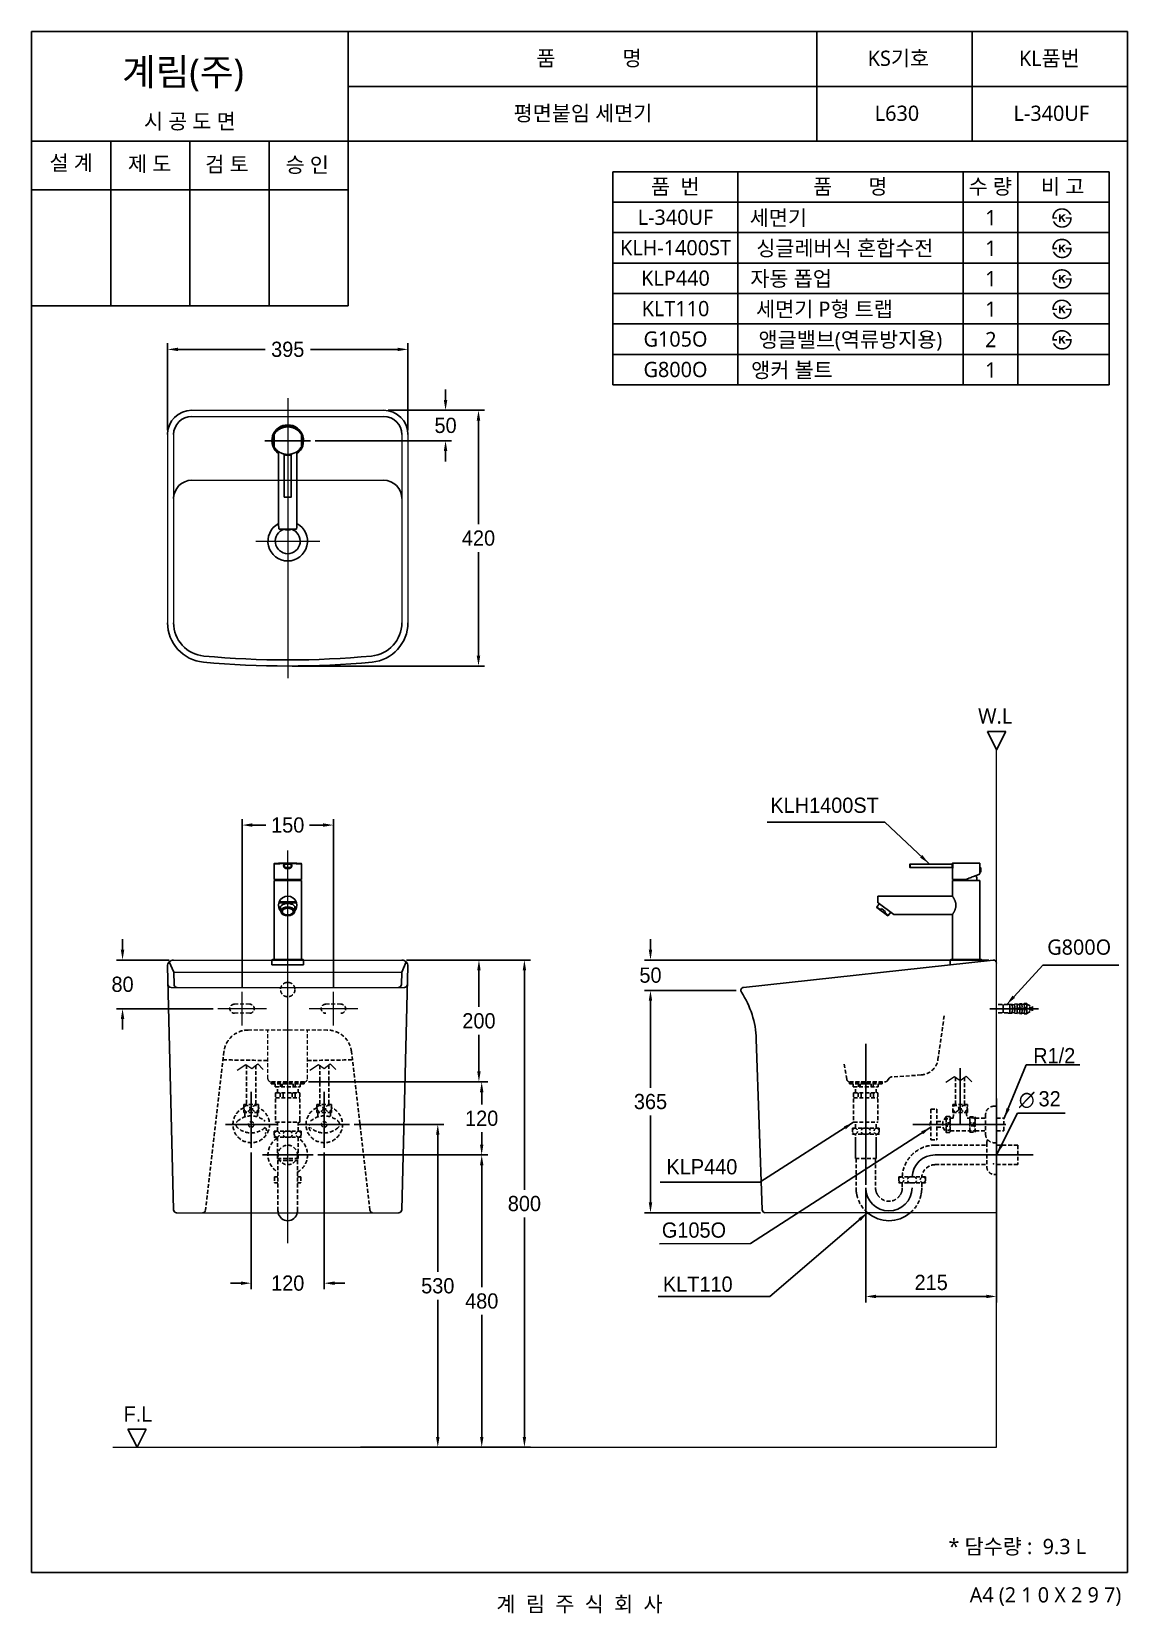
# Model space of a CAD drawing. Header units: millimetres. Extents: x 0 to 1800, y -67 to 2530.
import ezdxf
from ezdxf.enums import TextEntityAlignment as Align
from ezdxf.lldxf.tags import DXFTag

# ---------------------------------------------------------------- set-up
doc = ezdxf.new("R2010")
doc.units = ezdxf.units.MM
doc.linetypes.add('DASHED2', pattern=[9.525, 6.35, -3.175])
doc.layers.get('Defpoints').update_dxf_attribs({"color": 1})
for name, color, linetype in [('61', 7, 'Continuous'), ('TEXT', 7, 'Continuous'), ('내부선 및 부속', 4, 'Continuous'), ('도각라인', 7, 'Continuous'), ('외형선', 3, 'Continuous'), ('점선', 6, 'DASHED2'), ('중심선', 1, 'DASHED'), ('치수선', 7, 'Continuous')]:
    doc.layers.add(name, color=color, linetype=linetype)
doc.styles.add('140911', font='HBATANG.TTF')
doc.styles.add('____', font='')
doc.styles.add('맑은고딕_치수', font='malgun.ttf', dxfattribs={"height": 25})
doc.styles.add('맑은고딕_통일', font='malgun.ttf', dxfattribs={"height": 25})
doc.styles.add('타이틀', font='H2GTRM.TTF', dxfattribs={"height": 25})
doc.styles.get('____').set_extended_font_data('굴림')
tags = doc.linetypes.add('DASHDOT', pattern=[70, 31, -13, 13, -13]).pattern_tags.tags
tags[10:11] = [DXFTag(74, 4), DXFTag(75, 0), DXFTag(340, '0'), DXFTag(46, 0.0), DXFTag(50, 0.0), DXFTag(44, 0.0), DXFTag(45, 0.0)]
tags[8:9] = [DXFTag(74, 4), DXFTag(75, 0), DXFTag(340, '0'), DXFTag(46, 0.0), DXFTag(50, 0.0), DXFTag(44, 0.0), DXFTag(45, 0.0)]
tags[6:7] = [DXFTag(74, 4), DXFTag(75, 0), DXFTag(340, '0'), DXFTag(46, 0.0), DXFTag(50, 0.0), DXFTag(44, 0.0), DXFTag(45, 0.0)]
tags[4:5] = [DXFTag(74, 4), DXFTag(75, 0), DXFTag(340, '0'), DXFTag(46, 0.0), DXFTag(50, 0.0), DXFTag(44, 0.0), DXFTag(45, 0.0)]
tags = doc.linetypes.add('DASHED', pattern=[25.72, 12.86, -12.86]).pattern_tags.tags
tags[6:7] = [DXFTag(74, 4), DXFTag(75, 0), DXFTag(340, '0'), DXFTag(46, 0.0), DXFTag(50, 0.0), DXFTag(44, 0.0), DXFTag(45, 0.0)]
tags[4:5] = [DXFTag(74, 4), DXFTag(75, 0), DXFTag(340, '0'), DXFTag(46, 0.0), DXFTag(50, 0.0), DXFTag(44, 0.0), DXFTag(45, 0.0)]
doc.dimstyles.new('MSADIM', dxfattribs={"dimtxt": 33, "dimasz": 17, "dimexe": 10, "dimexo": 7.5, "dimgap": 10, "dimtad": 0, "dimtih": 1, "dimtoh": 1, "dimdec": 0, "dimzin": 1, "dimdsep": 46, "dimtxsty": '____', "dimcen": 11.25, "dimadec": 0, "dimazin": 0, "dimtfac": 1, "dimtdec": 0, "dimtix": 1, "dimtmove": 0, "dimatfit": 3, "dimfxl": 0, "dimtolj": 1, "dimtzin": 1, "dimarcsym": 0})

msp = doc.modelspace()

# ---------------------------------------------------------------- texts
at = {"layer": 'TEXT', "style": '맑은고딕_통일'}
for s, p in [('품             명', (915.7, 2486.4)), ('KS기호', (1423.8, 2486.3)), ('KL품번', (1671.8, 2486.1)), ('시 공 도 면', (259.9, 2382.7)), ('평면붙임 세면기', (905.8, 2396)), ('L630', (1421.5, 2396)), ('L-340UF', (1675.1, 2396)), ('설 계', (65, 2314.6)), ('제 도', (193.8, 2312.9)), ('검 토', (320.8, 2312.3)), ('승 인', (452.7, 2311.4)), ('품  번', (1057.3, 2275.7)), ('품       명', (1344.8, 2275.7)), ('수 량', (1574.8, 2275.7)), ('비 고', (1693.6, 2275.7)), ('L-340UF', (1057.7, 2225.3)), ('세면기', (1226.7, 2224.4)), ('1', (1575.7, 2224.4)), ('KLH-1400ST', (1057.7, 2175.3)), ('싱글레버식 혼합수전', (1335.9, 2174.4)), ('1', (1575.7, 2174.4)), ('KLP440', (1057.7, 2125.3)), ('자동 폽업', (1247.6, 2124.4)), ('1', (1575.7, 2124.4)), ('KLT110', (1057.7, 2075.3)), ('세면기 P형 트랩', (1302.4, 2074.4)), ('1', (1575.7, 2074.4)), ('G105O', (1057.7, 2025.3)), ('앵글밸브(역류방지용)', (1345, 2024.4)), ('2', (1575.7, 2024.4)), ('G800O', (1057.7, 1975.3)), ('앵커 볼트', (1249, 1974.4)), ('1', (1575.7, 1974.4)), ('* 담수량 :  9.3 L', (1619.2, 42.9)), ('계  림  주  식  회  사', (900, -51.7))]:
    msp.add_text(s, height=25, dxfattribs=at).set_placement(p, align=Align.MIDDLE_CENTER)
msp.add_text('계림(주)', height=44, dxfattribs=at).set_placement((148.7, 2441.8))
at = {"layer": 'TEXT'}
for s, style, p in [('W.L', '맑은고딕_통일', (1582.8, 1406.1)), ('F.L', '타이틀', (174.7, 260.5))]:
    msp.add_text(s, height=25, dxfattribs=dict(at, style=style)).set_placement(p, align=Align.MIDDLE)
at = {"layer": 'TEXT', "style": '맑은고딕_통일'}
msp.add_text('A4 (2 1 0 X 2 9 7)', height=25, dxfattribs=at).set_placement((1790, -36.5), align=Align.MIDDLE_RIGHT)
at = {"layer": 'TEXT', "char_height": 25, "width": 380.447, "attachment_point": 1, "line_spacing_factor": 0.963855, "style": '타이틀'}
for s, insert in [('\\A1;KLH1400ST', (1213.5, 1272.4)), ('\\A1;KLP440', (1042.9, 678.9)), ('\\A1;G105O', (1035.3, 574.9)), ('\\A1;KLT110', (1037, 486.1))]:
    msp.add_mtext(s, dxfattribs=dict(at, insert=insert))
at = {"layer": '치수선'}
for s, style, p in [('∅', '140911', (1621.7, 764.1)), ('32', '타이틀', (1654.1, 765.5))]:
    msp.add_text(s, height=25, dxfattribs=dict(at, style=style)).set_placement(p)
at = {"layer": '치수선', "char_height": 25, "width": 380.447, "attachment_point": 1, "line_spacing_factor": 0.963855}
for s, insert, style in [('\\A1;G800O', (1668.3, 1039.5), '맑은고딕_치수'), ('\\A1;R1/2', (1645.3, 861.3), '타이틀')]:
    msp.add_mtext(s, dxfattribs=dict(at, insert=insert, style=style))

# ---------------------------------------------------------------- blocks, each defined once
blk = doc.blocks.new('*D1')
at = {"color": 0, "lineweight": -2}
for p, q in [((585.7, 1908.4), (744.1, 1908.4)), ((734.1, 1891.4), (734.1, 1721.3)), ((734.1, 1505.4), (734.1, 1675.6)), ((428.2, 1488.4), (744.1, 1488.4))]:
    blk.add_line(p, q, dxfattribs=at)
at = {"color": 0}
for points in [[(731.2, 1891.4), (736.9, 1891.4), (734.1, 1908.4)], [(731.2, 1505.4), (736.9, 1505.4), (734.1, 1488.4)]]:
    blk.add_solid(points, dxfattribs=at)
at = {"layer": 'Defpoints', "color": 0}
for p in [(578.2, 1908.4), (734.1, 1908.4), (420.7, 1488.4)]:
    blk.add_point(p, dxfattribs=at)
at = {"color": 0, "insert": (734.1, 1698.4), "char_height": 25, "attachment_point": 5, "style": '____'}
blk.add_mtext('\\A1;420', dxfattribs=at)
blk = doc.blocks.new('*D2')
at = {"color": 0, "lineweight": -2}
for p, q in [((223.2, 1875.9), (223.2, 2018.3)), ((240.2, 2008.3), (383.4, 2008.3)), ((601.2, 2008.3), (458, 2008.3)), ((618.2, 1875.9), (618.2, 2018.3))]:
    blk.add_line(p, q, dxfattribs=at)
at = {"color": 0}
for points in [[(240.2, 2011.1), (240.2, 2005.5), (223.2, 2008.3)], [(601.2, 2011.1), (601.2, 2005.5), (618.2, 2008.3)]]:
    blk.add_solid(points, dxfattribs=at)
at = {"layer": 'Defpoints', "color": 0}
for p in [(618.2, 2008.3), (223.2, 1868.4), (618.2, 1868.4)]:
    blk.add_point(p, dxfattribs=at)
at = {"color": 0, "insert": (420.7, 2008.3), "char_height": 25, "attachment_point": 5, "style": '____'}
blk.add_mtext('\\A1;395', dxfattribs=at)
blk = doc.blocks.new('*D3')
at = {"color": 0, "lineweight": -2}
for p, q in [((680, 1925.4), (680, 1942.4)), ((585.7, 1908.4), (690, 1908.4)), ((465.7, 1858.4), (690, 1858.4)), ((680, 1841.4), (680, 1824.4))]:
    blk.add_line(p, q, dxfattribs=at)
at = {"color": 0}
for points in [[(677.1, 1925.4), (682.8, 1925.4), (680, 1908.4)], [(677.1, 1841.4), (682.8, 1841.4), (680, 1858.4)]]:
    blk.add_solid(points, dxfattribs=at)
at = {"layer": 'Defpoints', "color": 0}
for p in [(578.2, 1908.4), (680, 1908.4), (458.2, 1858.4)]:
    blk.add_point(p, dxfattribs=at)
at = {"color": 0, "insert": (680, 1883.4), "char_height": 25, "attachment_point": 5, "style": '____'}
blk.add_mtext('\\A1;50', dxfattribs=at)
blk = doc.blocks.new('*D4')
at = {"color": 0, "lineweight": -2}
for p, q in [((1016.6, 1022.8), (1016.6, 1039.8)), ((1572.6, 1005.8), (1006.6, 1005.8)), ((1157.6, 955.8), (1006.6, 955.8)), ((1016.6, 938.8), (1016.6, 921.8))]:
    blk.add_line(p, q, dxfattribs=at)
at = {"color": 0}
for points in [[(1013.8, 1022.8), (1019.4, 1022.8), (1016.6, 1005.8)], [(1013.8, 938.8), (1019.4, 938.8), (1016.6, 955.8)]]:
    blk.add_solid(points, dxfattribs=at)
at = {"layer": 'Defpoints', "color": 0}
for p in [(1580.1, 1005.8), (1016.6, 955.8), (1165.1, 955.8)]:
    blk.add_point(p, dxfattribs=at)
at = {"color": 0, "insert": (1016.6, 980.8), "char_height": 25, "attachment_point": 5, "style": '____'}
blk.add_mtext('\\A1;50', dxfattribs=at)
blk = doc.blocks.new('*D5')
at = {"color": 0, "lineweight": -2}
for p, q in [((1157.6, 955.8), (1006.6, 955.8)), ((1016.6, 938.8), (1016.6, 796.2)), ((1016.6, 607.8), (1016.6, 750.5)), ((1197.6, 590.8), (1006.6, 590.8))]:
    blk.add_line(p, q, dxfattribs=at)
at = {"color": 0}
for points in [[(1013.8, 938.8), (1019.4, 938.8), (1016.6, 955.8)], [(1013.8, 607.8), (1019.4, 607.8), (1016.6, 590.8)]]:
    blk.add_solid(points, dxfattribs=at)
at = {"layer": 'Defpoints', "color": 0}
for p in [(1165.1, 955.8), (1016.6, 590.8), (1205.1, 590.8)]:
    blk.add_point(p, dxfattribs=at)
at = {"color": 0, "insert": (1016.6, 773.3), "char_height": 25, "attachment_point": 5, "style": '____'}
blk.add_mtext('\\A1;365', dxfattribs=at)
blk = doc.blocks.new('*D6')
at = {"layer": 'Defpoints', "color": 0}
for p in [(1585.1, 785.8), (1370.3, 636.8), (1585.1, 453.4)]:
    blk.add_point(p, dxfattribs=at)
at = {"layer": '치수선', "color": 0, "lineweight": -2}
for p, q in [((1585.1, 778.3), (1585.1, 443.4)), ((1370.3, 629.3), (1370.3, 443.4)), ((1387.3, 453.4), (1568.1, 453.4))]:
    blk.add_line(p, q, dxfattribs=at)
at = {"layer": '치수선', "color": 0}
for points in [[(1387.3, 456.3), (1387.3, 450.6), (1370.3, 453.4)], [(1568.1, 456.3), (1568.1, 450.6), (1585.1, 453.4)]]:
    blk.add_solid(points, dxfattribs=at)
at = {"layer": '치수선', "color": 0, "insert": (1477.7, 476.3), "char_height": 25, "attachment_point": 5, "style": '____'}
blk.add_mtext('\\A1;215', dxfattribs=at)
blk = doc.blocks.new('*D7')
at = {"color": 0, "lineweight": -2}
for p, q in [((345.7, 960.8), (345.7, 1237.3)), ((362.7, 1227.3), (384.8, 1227.3)), ((478.7, 1227.3), (456.7, 1227.3)), ((495.7, 960.8), (495.7, 1237.3))]:
    blk.add_line(p, q, dxfattribs=at)
at = {"color": 0}
for points in [[(362.7, 1230.2), (362.7, 1224.5), (345.7, 1227.3)], [(478.7, 1230.2), (478.7, 1224.5), (495.7, 1227.3)]]:
    blk.add_solid(points, dxfattribs=at)
at = {"layer": 'Defpoints', "color": 0}
for p in [(345.7, 1227.3), (345.7, 953.3), (495.7, 953.3)]:
    blk.add_point(p, dxfattribs=at)
at = {"color": 0, "insert": (420.7, 1227.3), "char_height": 25, "attachment_point": 5, "style": '____'}
blk.add_mtext('\\A1;150', dxfattribs=at)
blk = doc.blocks.new('*D8')
at = {"color": 0, "lineweight": -2}
for p, q in [((149.4, 1022.8), (149.4, 1039.8)), ((225.7, 1005.8), (139.4, 1005.8)), ((298.2, 925.8), (139.4, 925.8)), ((149.4, 908.8), (149.4, 891.8))]:
    blk.add_line(p, q, dxfattribs=at)
at = {"color": 0}
for points in [[(146.5, 1022.8), (152.2, 1022.8), (149.4, 1005.8)], [(146.5, 908.8), (152.2, 908.8), (149.4, 925.8)]]:
    blk.add_solid(points, dxfattribs=at)
at = {"layer": 'Defpoints', "color": 0}
for p in [(149.4, 1005.8), (233.2, 1005.8), (305.7, 925.8)]:
    blk.add_point(p, dxfattribs=at)
at = {"color": 0, "insert": (149.4, 965.8), "char_height": 25, "attachment_point": 5, "style": '____'}
blk.add_mtext('\\A1;80', dxfattribs=at)
blk = doc.blocks.new('*D9')
at = {"color": 0, "lineweight": -2}
for p, q in [((617, 1005.8), (744.8, 1005.8)), ((734.8, 988.8), (734.8, 928.7)), ((734.8, 822.8), (734.8, 883)), ((454.7, 805.8), (744.8, 805.8))]:
    blk.add_line(p, q, dxfattribs=at)
at = {"color": 0}
for points in [[(732, 988.8), (737.6, 988.8), (734.8, 1005.8)], [(732, 822.8), (737.6, 822.8), (734.8, 805.8)]]:
    blk.add_solid(points, dxfattribs=at)
at = {"layer": 'Defpoints', "color": 0}
for p in [(609.5, 1005.8), (447.2, 805.8), (734.8, 805.8)]:
    blk.add_point(p, dxfattribs=at)
at = {"color": 0, "insert": (734.8, 905.8), "char_height": 25, "attachment_point": 5, "style": '____'}
blk.add_mtext('\\A1;200', dxfattribs=at)
blk = doc.blocks.new('*D10')
at = {"color": 0, "lineweight": -2}
for p, q in [((360.7, 689.8), (360.7, 465.2)), ((480.7, 689.8), (480.7, 465.2)), ((343.7, 475.2), (326.7, 475.2)), ((497.7, 475.2), (514.7, 475.2))]:
    blk.add_line(p, q, dxfattribs=at)
at = {"color": 0}
for points in [[(343.7, 478), (343.7, 472.3), (360.7, 475.2)], [(497.7, 478), (497.7, 472.3), (480.7, 475.2)]]:
    blk.add_solid(points, dxfattribs=at)
at = {"layer": 'Defpoints', "color": 0}
for p in [(360.7, 697.3), (480.7, 697.3), (480.7, 475.2)]:
    blk.add_point(p, dxfattribs=at)
at = {"color": 0, "insert": (420.7, 475.2), "char_height": 25, "attachment_point": 5, "style": '____'}
blk.add_mtext('\\A1;120', dxfattribs=at)
blk = doc.blocks.new('*D14')
at = {"color": 0, "lineweight": -2}
for p, q in [((615.7, 1005.8), (819.5, 1005.8)), ((809.5, 988.8), (809.5, 628.7)), ((809.5, 222.8), (809.5, 583)), ((645.7, 205.8), (819.5, 205.8))]:
    blk.add_line(p, q, dxfattribs=at)
at = {"color": 0}
for points in [[(806.7, 988.8), (812.3, 988.8), (809.5, 1005.8)], [(806.7, 222.8), (812.3, 222.8), (809.5, 205.8)]]:
    blk.add_solid(points, dxfattribs=at)
at = {"layer": 'Defpoints', "color": 0}
for p in [(608.2, 1005.8), (809.5, 1005.8), (638.2, 205.8)]:
    blk.add_point(p, dxfattribs=at)
at = {"color": 0, "insert": (809.5, 605.8), "char_height": 25, "attachment_point": 5, "style": '____'}
blk.add_mtext('\\A1;800', dxfattribs=at)
blk = doc.blocks.new('*D11')
at = {"color": 0, "lineweight": -2}
for p, q in [((454.7, 805.8), (749.3, 805.8)), ((739.3, 788.8), (739.3, 768.7)), ((739.3, 702.8), (739.3, 723)), ((470, 685.8), (749.3, 685.8))]:
    blk.add_line(p, q, dxfattribs=at)
at = {"color": 0}
for points in [[(736.5, 788.8), (742.2, 788.8), (739.3, 805.8)], [(736.5, 702.8), (742.2, 702.8), (739.3, 685.8)]]:
    blk.add_solid(points, dxfattribs=at)
at = {"layer": 'Defpoints', "color": 0}
for p in [(447.2, 805.8), (462.5, 685.8), (739.3, 685.8)]:
    blk.add_point(p, dxfattribs=at)
at = {"color": 0, "insert": (739.3, 745.8), "char_height": 25, "attachment_point": 5, "style": '____'}
blk.add_mtext('\\A1;120', dxfattribs=at)
blk = doc.blocks.new('*D12')
at = {"color": 0, "lineweight": -2}
for p, q in [((470, 685.8), (749.4, 685.8)), ((739.4, 668.8), (739.4, 468.7)), ((739.4, 222.8), (739.4, 423)), ((616.3, 205.8), (749.4, 205.8))]:
    blk.add_line(p, q, dxfattribs=at)
at = {"color": 0}
for points in [[(736.6, 668.8), (742.2, 668.8), (739.4, 685.8)], [(736.6, 222.8), (742.2, 222.8), (739.4, 205.8)]]:
    blk.add_solid(points, dxfattribs=at)
at = {"layer": 'Defpoints', "color": 0}
for p in [(462.5, 685.8), (608.8, 205.8), (739.4, 205.8)]:
    blk.add_point(p, dxfattribs=at)
at = {"color": 0, "insert": (739.4, 445.8), "char_height": 25, "attachment_point": 5, "style": '____'}
blk.add_mtext('\\A1;480', dxfattribs=at)
blk = doc.blocks.new('*D13')
at = {"color": 0, "lineweight": -2}
for p, q in [((529.6, 735.8), (677.2, 735.8)), ((667.2, 718.8), (667.2, 493.7)), ((667.2, 222.8), (667.2, 448)), ((540.5, 205.8), (677.2, 205.8))]:
    blk.add_line(p, q, dxfattribs=at)
at = {"color": 0}
for points in [[(664.3, 718.8), (670, 718.8), (667.2, 735.8)], [(664.3, 222.8), (670, 222.8), (667.2, 205.8)]]:
    blk.add_solid(points, dxfattribs=at)
at = {"layer": 'Defpoints', "color": 0}
for p in [(522.1, 735.8), (533, 205.8), (667.2, 205.8)]:
    blk.add_point(p, dxfattribs=at)
at = {"color": 0, "insert": (667.2, 470.8), "char_height": 25, "attachment_point": 5, "style": '____'}
blk.add_mtext('\\A1;530', dxfattribs=at)

# ---------------------------------------------------------------- dimensions: what is measured, and where the dimension line sits
for base, p1, p2, picture, middle in [((618.2, 2008.3), (223.2, 1868.4), (618.2, 1868.4), '*D2', (420.7, 2008.3)), ((345.7, 1227.3), (495.7, 953.3), (345.7, 953.3), '*D7', (420.7, 1227.3)), ((480.7, 475.2), (360.7, 697.3), (480.7, 697.3), '*D10', (420.7, 475.2))]:
    dim = msp.add_linear_dim(base=base, p1=p1, p2=p2, dimstyle='MSADIM', override={"dimtxt": 25, "dimtofl": 0})
    dim.commit()
    dim.dimension.update_dxf_attribs({"geometry": picture, "text_midpoint": middle})
for base, p1, p2, picture, middle in [((680, 1908.4), (458.2, 1858.4), (578.2, 1908.4), '*D3', (680, 1883.4)), ((734.1, 1908.4), (420.7, 1488.4), (578.2, 1908.4), '*D1', (734.1, 1698.4)), ((149.4, 1005.8), (305.7, 925.8), (233.2, 1005.8), '*D8', (149.4, 965.8)), ((1016.6, 955.8), (1580.1, 1005.8), (1165.1, 955.8), '*D4', (1016.6, 980.8)), ((734.8, 805.8), (609.5, 1005.8), (447.2, 805.8), '*D9', (734.8, 905.8)), ((809.5, 1005.8), (638.2, 205.8), (608.2, 1005.8), '*D14', (809.5, 605.8)), ((1016.6, 590.8), (1165.1, 955.8), (1205.1, 590.8), '*D5', (1016.6, 773.3)), ((739.3, 685.8), (447.2, 805.8), (462.5, 685.8), '*D11', (739.3, 745.8)), ((667.2, 205.8), (522.1, 735.8), (533, 205.8), '*D13', (667.2, 470.8)), ((739.4, 205.8), (462.5, 685.8), (608.8, 205.8), '*D12', (739.4, 445.8))]:
    dim = msp.add_linear_dim(base=base, p1=p1, p2=p2, angle=90, dimstyle='MSADIM', override={"dimtxt": 25, "dimtofl": 0})
    dim.commit()
    dim.dimension.update_dxf_attribs({"geometry": picture, "text_midpoint": middle})
at = {"layer": '치수선'}
dim = msp.add_linear_dim(base=(1585.1, 453.4), p1=(1370.3, 636.8), p2=(1585.1, 785.8), dimstyle='MSADIM', override={"dimtxt": 25, "dimtad": 1, "dimtih": 0, "dimtoh": 0}, dxfattribs=at)
dim.commit()
dim.dimension.update_dxf_attribs({"geometry": '*D6', "text_midpoint": (1477.7, 476.3)})

# ---------------------------------------------------------------- hatches: boundary and pattern name
at = {"layer": 'TEXT'}
for points in [[(1676.6, 2222.8), (1676.6, 2223.2), (1676.6, 2223.6), (1676.5, 2224), (1676.6, 2224.4), (1676.6, 2224.8), (1676.6, 2225.2), (1676.6, 2225.6), (1676.7, 2226), (1676.7, 2226.4), (1676.8, 2226.8), (1676.8, 2227.2), (1676.9, 2227.6), (1677, 2228), (1677.1, 2228.4), (1677.2, 2228.8), (1677.3, 2229.1), (1677.4, 2229.5), (1677.5, 2229.9), (1677.7, 2230.3), (1677.8, 2230.6), (1678, 2231), (1678.1, 2231.4), (1678.3, 2231.7), (1678.5, 2232.1), (1678.7, 2232.4), (1678.9, 2232.7), (1679.1, 2233.1), (1679.3, 2233.4), (1679.5, 2233.7), (1679.7, 2234), (1680, 2234.3), (1680.5, 2234.9), (1680.8, 2235.2), (1681, 2235.5), (1681.3, 2235.8), (1681.6, 2236.1), (1681.9, 2236.4), (1682.2, 2236.6), (1682.5, 2236.9), (1682.8, 2237.1), (1683.2, 2237.4), (1683.5, 2237.6), (1683.8, 2237.8), (1684.2, 2238), (1684.5, 2238.2), (1684.9, 2238.4), (1685.2, 2238.6), (1685.7, 2238.7), (1686.1, 2238.9), (1686.5, 2239.1), (1686.9, 2239.2), (1687.3, 2239.4), (1687.8, 2239.5), (1688.2, 2239.6), (1688.6, 2239.7), (1689.1, 2239.8), (1689.5, 2239.9), (1690, 2239.9), (1690.5, 2240), (1691, 2240), (1691.4, 2240.1), (1691.9, 2240.1), (1692.4, 2240.1), (1693.2, 2240.1), (1693.6, 2240.1), (1693.9, 2240), (1694.3, 2240), (1694.7, 2240), (1695, 2239.9), (1695.4, 2239.9), (1695.7, 2239.8), (1696.1, 2239.7), (1696.4, 2239.7), (1696.8, 2239.6), (1697.1, 2239.5), (1697.4, 2239.4), (1697.8, 2239.3), (1698.1, 2239.2), (1698.4, 2239.1), (1698.7, 2239), (1699, 2238.9), (1699.4, 2238.7), (1699.7, 2238.6), (1700, 2238.5), (1700.3, 2238.3), (1700.6, 2238.2), (1700.8, 2238), (1701.1, 2237.8), (1701.4, 2237.7), (1701.7, 2237.5), (1702, 2237.3), (1702.2, 2237.1), (1702.5, 2236.9), (1702.8, 2236.7), (1703.2, 2236.4), (1703.6, 2236), (1704, 2235.6), (1704.4, 2235.2), (1704.8, 2234.8), (1705.1, 2234.4), (1705.5, 2234), (1705.8, 2233.6), (1706.1, 2233.1), (1706.4, 2232.6), (1706.7, 2232.2), (1707, 2231.7), (1707.3, 2231.1), (1707.5, 2230.6), (1707.8, 2230.1), (1708, 2229.5), (1708, 2229.5), (1704.9, 2229.5), (1704.9, 2229.5), (1704.8, 2229.7), (1704.8, 2229.9), (1704.7, 2230.1), (1704.6, 2230.2), (1704.6, 2230.4), (1704.5, 2230.6), (1704.4, 2230.7), (1704.3, 2230.9), (1704.2, 2231.1), (1704.1, 2231.2), (1704, 2231.4), (1703.9, 2231.6), (1703.8, 2231.7), (1703.7, 2231.9), (1703.6, 2232.1), (1703.5, 2232.2), (1703.3, 2232.4), (1703.2, 2232.6), (1702.9, 2232.9), (1702.7, 2233.2), (1702.4, 2233.5), (1702.1, 2233.8), (1701.7, 2234.1), (1701.4, 2234.4), (1701, 2234.7), (1700.8, 2234.9), (1700.6, 2235.1), (1700.3, 2235.2), (1700.1, 2235.4), (1699.9, 2235.5), (1699.6, 2235.7), (1699.4, 2235.8), (1699.1, 2236), (1698.9, 2236.1), (1698.6, 2236.2), (1698.4, 2236.4), (1698.1, 2236.5), (1697.9, 2236.6), (1697.6, 2236.7), (1697.4, 2236.8), (1697.1, 2236.9), (1696.8, 2237), (1696.6, 2237), (1696.3, 2237.1), (1696.1, 2237.2), (1695.8, 2237.3), (1695.5, 2237.3), (1695.2, 2237.4), (1695, 2237.4), (1694.7, 2237.5), (1694.4, 2237.5), (1694.1, 2237.5), (1693.8, 2237.6), (1693.6, 2237.6), (1693.3, 2237.6), (1693, 2237.6), (1692.7, 2237.6), (1692.3, 2237.6), (1692, 2237.6), (1691.7, 2237.6), (1691.3, 2237.5), (1691, 2237.5), (1690.7, 2237.5), (1690.3, 2237.4), (1690, 2237.4), (1689.7, 2237.3), (1689.4, 2237.3), (1689.1, 2237.2), (1688.8, 2237.1), (1688.5, 2237), (1688.2, 2237), (1687.9, 2236.9), (1687.6, 2236.8), (1687.3, 2236.7), (1687, 2236.5), (1686.7, 2236.4), (1686.5, 2236.3), (1686.2, 2236.2), (1685.9, 2236), (1685.6, 2235.9), (1685.4, 2235.7), (1685.1, 2235.6), (1684.9, 2235.4), (1684.6, 2235.2), (1684.4, 2235), (1684.1, 2234.9), (1683.9, 2234.7), (1683.7, 2234.5), (1683.4, 2234.3), (1683.2, 2234), (1683, 2233.8), (1682.7, 2233.6), (1682.5, 2233.4), (1682.3, 2233.1), (1682.1, 2232.9), (1681.9, 2232.6), (1681.7, 2232.4), (1681.6, 2232.1), (1681.4, 2231.9), (1681.2, 2231.6), (1681.1, 2231.4), (1680.9, 2231.1), (1680.8, 2230.8), (1680.6, 2230.5), (1680.5, 2230.3), (1680.4, 2230), (1680.3, 2229.7), (1680.2, 2229.4), (1680, 2229.1), (1680, 2228.8), (1679.9, 2228.5), (1679.8, 2228.2), (1679.7, 2227.8), (1679.6, 2227.5), (1679.6, 2227.2), (1679.5, 2226.9), (1679.5, 2226.5), (1679.4, 2226.2), (1679.4, 2225.8), (1679.4, 2225.5), (1679.3, 2225.1), (1679.3, 2225.1), (1684.5, 2225.1), (1684.5, 2225.1), (1684.5, 2225.1), (1684.5, 2222.8), (1684.5, 2222.8), (1684.5, 2222.8), (1676.6, 2222.8)], [(1708.7, 2225.1), (1708.8, 2224.7), (1708.7, 2224.3), (1708.7, 2223.8), (1708.7, 2223.4), (1708.7, 2223), (1708.6, 2222.5), (1708.6, 2222.1), (1708.5, 2221.7), (1708.5, 2221.3), (1708.4, 2220.9), (1708.3, 2220.4), (1708.2, 2220), (1708.1, 2219.6), (1708, 2219.2), (1707.8, 2218.8), (1707.7, 2218.4), (1707.6, 2218), (1707.4, 2217.6), (1707.3, 2217.3), (1707.1, 2216.9), (1706.9, 2216.5), (1706.7, 2216.2), (1706.6, 2215.8), (1706.4, 2215.5), (1706.2, 2215.1), (1705.9, 2214.8), (1705.7, 2214.5), (1705.5, 2214.2), (1705.3, 2213.8), (1705, 2213.5), (1704.8, 2213.2), (1704.5, 2212.9), (1704.2, 2212.6), (1704, 2212.4), (1703.7, 2212.1), (1703.4, 2211.8), (1703.1, 2211.6), (1702.8, 2211.3), (1702.5, 2211.1), (1702.2, 2210.8), (1701.9, 2210.6), (1701.6, 2210.4), (1701.2, 2210.2), (1700.9, 2210), (1700.6, 2209.8), (1700.2, 2209.6), (1699.9, 2209.4), (1699.5, 2209.3), (1699.2, 2209.1), (1698.8, 2209), (1698.4, 2208.8), (1698, 2208.7), (1697.7, 2208.6), (1697.3, 2208.5), (1696.9, 2208.4), (1696.5, 2208.3), (1696.1, 2208.2), (1695.7, 2208.1), (1695.3, 2208.1), (1694.9, 2208), (1694.5, 2208), (1694.1, 2208), (1693.7, 2207.9), (1693.3, 2207.9), (1692.6, 2207.9), (1692, 2208), (1691.3, 2208), (1690.7, 2208.1), (1690.1, 2208.2), (1689.8, 2208.2), (1689.5, 2208.3), (1689.2, 2208.3), (1688.9, 2208.4), (1688.6, 2208.5), (1688.3, 2208.6), (1688, 2208.6), (1687.7, 2208.7), (1687.4, 2208.8), (1687.1, 2208.9), (1686.8, 2209), (1686.6, 2209.1), (1686.3, 2209.2), (1686, 2209.4), (1685.7, 2209.5), (1685.5, 2209.6), (1685.2, 2209.7), (1684.9, 2209.9), (1684.7, 2210), (1684.4, 2210.2), (1684.1, 2210.3), (1683.6, 2210.7), (1683.4, 2210.8), (1683.1, 2211), (1682.8, 2211.2), (1682.6, 2211.4), (1682.4, 2211.6), (1682.1, 2211.8), (1681.9, 2212), (1681.6, 2212.2), (1681.4, 2212.5), (1681.2, 2212.7), (1681, 2212.9), (1680.8, 2213.1), (1680.5, 2213.4), (1680.3, 2213.6), (1680.1, 2213.9), (1679.9, 2214.1), (1679.7, 2214.4), (1679.6, 2214.6), (1679.4, 2214.9), (1679.2, 2215.2), (1679, 2215.5), (1678.8, 2215.7), (1678.7, 2216), (1678.5, 2216.3), (1678.3, 2216.6), (1678.2, 2216.9), (1678, 2217.2), (1677.8, 2217.8), (1677.5, 2218.5), (1677.5, 2218.5), (1680.4, 2218.5), (1680.4, 2218.5), (1680.7, 2218.1), (1680.9, 2217.6), (1681.1, 2217.2), (1681.4, 2216.9), (1681.6, 2216.5), (1681.9, 2216.1), (1682.1, 2215.8), (1682.4, 2215.4), (1682.7, 2215.1), (1682.9, 2214.8), (1683.2, 2214.5), (1683.5, 2214.2), (1683.8, 2213.9), (1684.1, 2213.6), (1684.4, 2213.3), (1684.7, 2213.1), (1684.9, 2212.9), (1685.2, 2212.7), (1685.4, 2212.6), (1685.6, 2212.4), (1685.9, 2212.3), (1686.1, 2212.1), (1686.3, 2212), (1686.6, 2211.9), (1686.8, 2211.7), (1687.1, 2211.6), (1687.3, 2211.5), (1687.6, 2211.4), (1687.9, 2211.3), (1688.1, 2211.2), (1688.4, 2211.1), (1688.7, 2211), (1688.9, 2211), (1689.2, 2210.9), (1689.5, 2210.8), (1689.8, 2210.8), (1690, 2210.7), (1690.3, 2210.7), (1690.6, 2210.6), (1690.9, 2210.6), (1691.2, 2210.6), (1691.5, 2210.5), (1691.8, 2210.5), (1692.1, 2210.5), (1692.4, 2210.5), (1692.7, 2210.5), (1693, 2210.5), (1693.9, 2210.5), (1694.1, 2210.6), (1694.4, 2210.6), (1694.7, 2210.6), (1694.9, 2210.6), (1695.2, 2210.7), (1695.5, 2210.7), (1695.7, 2210.8), (1696, 2210.8), (1696.3, 2210.9), (1696.5, 2210.9), (1696.8, 2211), (1697, 2211.1), (1697.3, 2211.2), (1697.5, 2211.2), (1697.8, 2211.3), (1698, 2211.4), (1698.3, 2211.5), (1698.5, 2211.6), (1698.8, 2211.8), (1699, 2211.9), (1699.2, 2212), (1699.5, 2212.1), (1699.7, 2212.3), (1699.9, 2212.4), (1700.2, 2212.6), (1700.4, 2212.7), (1700.6, 2212.9), (1700.9, 2213), (1701.1, 2213.2), (1701.3, 2213.4), (1701.6, 2213.6), (1701.8, 2213.8), (1702, 2214), (1702.3, 2214.3), (1702.5, 2214.5), (1702.7, 2214.8), (1702.9, 2215), (1703.2, 2215.3), (1703.3, 2215.5), (1703.5, 2215.8), (1703.7, 2216), (1703.9, 2216.3), (1704.1, 2216.6), (1704.2, 2216.9), (1704.4, 2217.2), (1704.5, 2217.4), (1704.7, 2217.7), (1704.8, 2218), (1704.9, 2218.3), (1705.1, 2218.7), (1705.2, 2219), (1705.3, 2219.3), (1705.4, 2219.6), (1705.5, 2220), (1705.6, 2220.3), (1705.6, 2220.6), (1705.7, 2221), (1705.8, 2221.3), (1705.8, 2221.7), (1705.9, 2222.1), (1705.9, 2222.4), (1705.9, 2222.8), (1705.9, 2222.8), (1698.5, 2222.8), (1698.5, 2222.8), (1698.5, 2222.8), (1698.5, 2225.1), (1698.5, 2225.1), (1698.5, 2225.1), (1708.7, 2225.1)], [(1690.3, 2225.8), (1695.1, 2230.2), (1699, 2230.2), (1693.6, 2225.2), (1698.7, 2217.7), (1695.3, 2217.7), (1691.7, 2223.4), (1690.3, 2222.2), (1690.3, 2217.7), (1687.4, 2217.7), (1687.4, 2230.3), (1690.3, 2230.3)], [(1676.6, 2172.8), (1676.6, 2173.2), (1676.6, 2173.6), (1676.5, 2174), (1676.6, 2174.4), (1676.6, 2174.8), (1676.6, 2175.2), (1676.6, 2175.6), (1676.7, 2176), (1676.7, 2176.4), (1676.8, 2176.8), (1676.8, 2177.2), (1676.9, 2177.6), (1677, 2178), (1677.1, 2178.4), (1677.2, 2178.8), (1677.3, 2179.1), (1677.4, 2179.5), (1677.5, 2179.9), (1677.7, 2180.3), (1677.8, 2180.6), (1678, 2181), (1678.1, 2181.4), (1678.3, 2181.7), (1678.5, 2182.1), (1678.7, 2182.4), (1678.9, 2182.7), (1679.1, 2183.1), (1679.3, 2183.4), (1679.5, 2183.7), (1679.7, 2184), (1680, 2184.3), (1680.5, 2184.9), (1680.8, 2185.2), (1681, 2185.5), (1681.3, 2185.8), (1681.6, 2186.1), (1681.9, 2186.4), (1682.2, 2186.6), (1682.5, 2186.9), (1682.8, 2187.1), (1683.2, 2187.4), (1683.5, 2187.6), (1683.8, 2187.8), (1684.2, 2188), (1684.5, 2188.2), (1684.9, 2188.4), (1685.2, 2188.6), (1685.7, 2188.7), (1686.1, 2188.9), (1686.5, 2189.1), (1686.9, 2189.2), (1687.3, 2189.4), (1687.8, 2189.5), (1688.2, 2189.6), (1688.6, 2189.7), (1689.1, 2189.8), (1689.5, 2189.9), (1690, 2189.9), (1690.5, 2190), (1691, 2190), (1691.4, 2190.1), (1691.9, 2190.1), (1692.4, 2190.1), (1693.2, 2190.1), (1693.6, 2190.1), (1693.9, 2190), (1694.3, 2190), (1694.7, 2190), (1695, 2189.9), (1695.4, 2189.9), (1695.7, 2189.8), (1696.1, 2189.7), (1696.4, 2189.7), (1696.8, 2189.6), (1697.1, 2189.5), (1697.4, 2189.4), (1697.8, 2189.3), (1698.1, 2189.2), (1698.4, 2189.1), (1698.7, 2189), (1699, 2188.9), (1699.4, 2188.7), (1699.7, 2188.6), (1700, 2188.5), (1700.3, 2188.3), (1700.6, 2188.2), (1700.8, 2188), (1701.1, 2187.8), (1701.4, 2187.7), (1701.7, 2187.5), (1702, 2187.3), (1702.2, 2187.1), (1702.5, 2186.9), (1702.8, 2186.7), (1703.2, 2186.4), (1703.6, 2186), (1704, 2185.6), (1704.4, 2185.2), (1704.8, 2184.8), (1705.1, 2184.4), (1705.5, 2184), (1705.8, 2183.6), (1706.1, 2183.1), (1706.4, 2182.6), (1706.7, 2182.2), (1707, 2181.7), (1707.3, 2181.1), (1707.5, 2180.6), (1707.8, 2180.1), (1708, 2179.5), (1708, 2179.5), (1704.9, 2179.5), (1704.9, 2179.5), (1704.8, 2179.7), (1704.8, 2179.9), (1704.7, 2180.1), (1704.6, 2180.2), (1704.6, 2180.4), (1704.5, 2180.6), (1704.4, 2180.7), (1704.3, 2180.9), (1704.2, 2181.1), (1704.1, 2181.2), (1704, 2181.4), (1703.9, 2181.6), (1703.8, 2181.7), (1703.7, 2181.9), (1703.6, 2182.1), (1703.5, 2182.2), (1703.3, 2182.4), (1703.2, 2182.6), (1702.9, 2182.9), (1702.7, 2183.2), (1702.4, 2183.5), (1702.1, 2183.8), (1701.7, 2184.1), (1701.4, 2184.4), (1701, 2184.7), (1700.8, 2184.9), (1700.6, 2185.1), (1700.3, 2185.2), (1700.1, 2185.4), (1699.9, 2185.5), (1699.6, 2185.7), (1699.4, 2185.8), (1699.1, 2186), (1698.9, 2186.1), (1698.6, 2186.2), (1698.4, 2186.4), (1698.1, 2186.5), (1697.9, 2186.6), (1697.6, 2186.7), (1697.4, 2186.8), (1697.1, 2186.9), (1696.8, 2187), (1696.6, 2187), (1696.3, 2187.1), (1696.1, 2187.2), (1695.8, 2187.3), (1695.5, 2187.3), (1695.2, 2187.4), (1695, 2187.4), (1694.7, 2187.5), (1694.4, 2187.5), (1694.1, 2187.5), (1693.8, 2187.6), (1693.6, 2187.6), (1693.3, 2187.6), (1693, 2187.6), (1692.7, 2187.6), (1692.3, 2187.6), (1692, 2187.6), (1691.7, 2187.6), (1691.3, 2187.5), (1691, 2187.5), (1690.7, 2187.5), (1690.3, 2187.4), (1690, 2187.4), (1689.7, 2187.3), (1689.4, 2187.3), (1689.1, 2187.2), (1688.8, 2187.1), (1688.5, 2187), (1688.2, 2187), (1687.9, 2186.9), (1687.6, 2186.8), (1687.3, 2186.7), (1687, 2186.5), (1686.7, 2186.4), (1686.5, 2186.3), (1686.2, 2186.2), (1685.9, 2186), (1685.6, 2185.9), (1685.4, 2185.7), (1685.1, 2185.6), (1684.9, 2185.4), (1684.6, 2185.2), (1684.4, 2185), (1684.1, 2184.9), (1683.9, 2184.7), (1683.7, 2184.5), (1683.4, 2184.3), (1683.2, 2184), (1683, 2183.8), (1682.7, 2183.6), (1682.5, 2183.4), (1682.3, 2183.1), (1682.1, 2182.9), (1681.9, 2182.6), (1681.7, 2182.4), (1681.6, 2182.1), (1681.4, 2181.9), (1681.2, 2181.6), (1681.1, 2181.4), (1680.9, 2181.1), (1680.8, 2180.8), (1680.6, 2180.5), (1680.5, 2180.3), (1680.4, 2180), (1680.3, 2179.7), (1680.2, 2179.4), (1680, 2179.1), (1680, 2178.8), (1679.9, 2178.5), (1679.8, 2178.2), (1679.7, 2177.8), (1679.6, 2177.5), (1679.6, 2177.2), (1679.5, 2176.9), (1679.5, 2176.5), (1679.4, 2176.2), (1679.4, 2175.8), (1679.4, 2175.5), (1679.3, 2175.1), (1679.3, 2175.1), (1684.5, 2175.1), (1684.5, 2175.1), (1684.5, 2175.1), (1684.5, 2172.8), (1684.5, 2172.8), (1684.5, 2172.8), (1676.6, 2172.8)], [(1708.7, 2175.1), (1708.8, 2174.7), (1708.7, 2174.3), (1708.7, 2173.8), (1708.7, 2173.4), (1708.7, 2173), (1708.6, 2172.5), (1708.6, 2172.1), (1708.5, 2171.7), (1708.5, 2171.3), (1708.4, 2170.9), (1708.3, 2170.4), (1708.2, 2170), (1708.1, 2169.6), (1708, 2169.2), (1707.8, 2168.8), (1707.7, 2168.4), (1707.6, 2168), (1707.4, 2167.6), (1707.3, 2167.3), (1707.1, 2166.9), (1706.9, 2166.5), (1706.7, 2166.2), (1706.6, 2165.8), (1706.4, 2165.5), (1706.2, 2165.1), (1705.9, 2164.8), (1705.7, 2164.5), (1705.5, 2164.2), (1705.3, 2163.8), (1705, 2163.5), (1704.8, 2163.2), (1704.5, 2162.9), (1704.2, 2162.6), (1704, 2162.4), (1703.7, 2162.1), (1703.4, 2161.8), (1703.1, 2161.6), (1702.8, 2161.3), (1702.5, 2161.1), (1702.2, 2160.8), (1701.9, 2160.6), (1701.6, 2160.4), (1701.2, 2160.2), (1700.9, 2160), (1700.6, 2159.8), (1700.2, 2159.6), (1699.9, 2159.4), (1699.5, 2159.3), (1699.2, 2159.1), (1698.8, 2159), (1698.4, 2158.8), (1698, 2158.7), (1697.7, 2158.6), (1697.3, 2158.5), (1696.9, 2158.4), (1696.5, 2158.3), (1696.1, 2158.2), (1695.7, 2158.1), (1695.3, 2158.1), (1694.9, 2158), (1694.5, 2158), (1694.1, 2158), (1693.7, 2157.9), (1693.3, 2157.9), (1692.6, 2157.9), (1692, 2158), (1691.3, 2158), (1690.7, 2158.1), (1690.1, 2158.2), (1689.8, 2158.2), (1689.5, 2158.3), (1689.2, 2158.3), (1688.9, 2158.4), (1688.6, 2158.5), (1688.3, 2158.6), (1688, 2158.6), (1687.7, 2158.7), (1687.4, 2158.8), (1687.1, 2158.9), (1686.8, 2159), (1686.6, 2159.1), (1686.3, 2159.2), (1686, 2159.4), (1685.7, 2159.5), (1685.5, 2159.6), (1685.2, 2159.7), (1684.9, 2159.9), (1684.7, 2160), (1684.4, 2160.2), (1684.1, 2160.3), (1683.6, 2160.7), (1683.4, 2160.8), (1683.1, 2161), (1682.8, 2161.2), (1682.6, 2161.4), (1682.4, 2161.6), (1682.1, 2161.8), (1681.9, 2162), (1681.6, 2162.2), (1681.4, 2162.5), (1681.2, 2162.7), (1681, 2162.9), (1680.8, 2163.1), (1680.5, 2163.4), (1680.3, 2163.6), (1680.1, 2163.9), (1679.9, 2164.1), (1679.7, 2164.4), (1679.6, 2164.6), (1679.4, 2164.9), (1679.2, 2165.2), (1679, 2165.5), (1678.8, 2165.7), (1678.7, 2166), (1678.5, 2166.3), (1678.3, 2166.6), (1678.2, 2166.9), (1678, 2167.2), (1677.8, 2167.8), (1677.5, 2168.5), (1677.5, 2168.5), (1680.4, 2168.5), (1680.4, 2168.5), (1680.7, 2168.1), (1680.9, 2167.6), (1681.1, 2167.2), (1681.4, 2166.9), (1681.6, 2166.5), (1681.9, 2166.1), (1682.1, 2165.8), (1682.4, 2165.4), (1682.7, 2165.1), (1682.9, 2164.8), (1683.2, 2164.5), (1683.5, 2164.2), (1683.8, 2163.9), (1684.1, 2163.6), (1684.4, 2163.3), (1684.7, 2163.1), (1684.9, 2162.9), (1685.2, 2162.7), (1685.4, 2162.6), (1685.6, 2162.4), (1685.9, 2162.3), (1686.1, 2162.1), (1686.3, 2162), (1686.6, 2161.9), (1686.8, 2161.7), (1687.1, 2161.6), (1687.3, 2161.5), (1687.6, 2161.4), (1687.9, 2161.3), (1688.1, 2161.2), (1688.4, 2161.1), (1688.7, 2161), (1688.9, 2161), (1689.2, 2160.9), (1689.5, 2160.8), (1689.8, 2160.8), (1690, 2160.7), (1690.3, 2160.7), (1690.6, 2160.6), (1690.9, 2160.6), (1691.2, 2160.6), (1691.5, 2160.5), (1691.8, 2160.5), (1692.1, 2160.5), (1692.4, 2160.5), (1692.7, 2160.5), (1693, 2160.5), (1693.9, 2160.5), (1694.1, 2160.6), (1694.4, 2160.6), (1694.7, 2160.6), (1694.9, 2160.6), (1695.2, 2160.7), (1695.5, 2160.7), (1695.7, 2160.8), (1696, 2160.8), (1696.3, 2160.9), (1696.5, 2160.9), (1696.8, 2161), (1697, 2161.1), (1697.3, 2161.2), (1697.5, 2161.2), (1697.8, 2161.3), (1698, 2161.4), (1698.3, 2161.5), (1698.5, 2161.6), (1698.8, 2161.8), (1699, 2161.9), (1699.2, 2162), (1699.5, 2162.1), (1699.7, 2162.3), (1699.9, 2162.4), (1700.2, 2162.6), (1700.4, 2162.7), (1700.6, 2162.9), (1700.9, 2163), (1701.1, 2163.2), (1701.3, 2163.4), (1701.6, 2163.6), (1701.8, 2163.8), (1702, 2164), (1702.3, 2164.3), (1702.5, 2164.5), (1702.7, 2164.8), (1702.9, 2165), (1703.2, 2165.3), (1703.3, 2165.5), (1703.5, 2165.8), (1703.7, 2166), (1703.9, 2166.3), (1704.1, 2166.6), (1704.2, 2166.9), (1704.4, 2167.2), (1704.5, 2167.4), (1704.7, 2167.7), (1704.8, 2168), (1704.9, 2168.3), (1705.1, 2168.7), (1705.2, 2169), (1705.3, 2169.3), (1705.4, 2169.6), (1705.5, 2170), (1705.6, 2170.3), (1705.6, 2170.6), (1705.7, 2171), (1705.8, 2171.3), (1705.8, 2171.7), (1705.9, 2172.1), (1705.9, 2172.4), (1705.9, 2172.8), (1705.9, 2172.8), (1698.5, 2172.8), (1698.5, 2172.8), (1698.5, 2172.8), (1698.5, 2175.1), (1698.5, 2175.1), (1698.5, 2175.1), (1708.7, 2175.1)], [(1690.3, 2175.8), (1695.1, 2180.2), (1699, 2180.2), (1693.6, 2175.2), (1698.7, 2167.7), (1695.3, 2167.7), (1691.7, 2173.4), (1690.3, 2172.2), (1690.3, 2167.7), (1687.4, 2167.7), (1687.4, 2180.3), (1690.3, 2180.3)], [(1676.6, 2122.8), (1676.6, 2123.2), (1676.6, 2123.6), (1676.5, 2124), (1676.6, 2124.4), (1676.6, 2124.8), (1676.6, 2125.2), (1676.6, 2125.6), (1676.7, 2126), (1676.7, 2126.4), (1676.8, 2126.8), (1676.8, 2127.2), (1676.9, 2127.6), (1677, 2128), (1677.1, 2128.4), (1677.2, 2128.8), (1677.3, 2129.1), (1677.4, 2129.5), (1677.5, 2129.9), (1677.7, 2130.3), (1677.8, 2130.6), (1678, 2131), (1678.1, 2131.4), (1678.3, 2131.7), (1678.5, 2132.1), (1678.7, 2132.4), (1678.9, 2132.7), (1679.1, 2133.1), (1679.3, 2133.4), (1679.5, 2133.7), (1679.7, 2134), (1680, 2134.3), (1680.5, 2134.9), (1680.8, 2135.2), (1681, 2135.5), (1681.3, 2135.8), (1681.6, 2136.1), (1681.9, 2136.4), (1682.2, 2136.6), (1682.5, 2136.9), (1682.8, 2137.1), (1683.2, 2137.4), (1683.5, 2137.6), (1683.8, 2137.8), (1684.2, 2138), (1684.5, 2138.2), (1684.9, 2138.4), (1685.2, 2138.6), (1685.7, 2138.7), (1686.1, 2138.9), (1686.5, 2139.1), (1686.9, 2139.2), (1687.3, 2139.4), (1687.8, 2139.5), (1688.2, 2139.6), (1688.6, 2139.7), (1689.1, 2139.8), (1689.5, 2139.9), (1690, 2139.9), (1690.5, 2140), (1691, 2140), (1691.4, 2140.1), (1691.9, 2140.1), (1692.4, 2140.1), (1693.2, 2140.1), (1693.6, 2140.1), (1693.9, 2140), (1694.3, 2140), (1694.7, 2140), (1695, 2139.9), (1695.4, 2139.9), (1695.7, 2139.8), (1696.1, 2139.7), (1696.4, 2139.7), (1696.8, 2139.6), (1697.1, 2139.5), (1697.4, 2139.4), (1697.8, 2139.3), (1698.1, 2139.2), (1698.4, 2139.1), (1698.7, 2139), (1699, 2138.9), (1699.4, 2138.7), (1699.7, 2138.6), (1700, 2138.5), (1700.3, 2138.3), (1700.6, 2138.2), (1700.8, 2138), (1701.1, 2137.8), (1701.4, 2137.7), (1701.7, 2137.5), (1702, 2137.3), (1702.2, 2137.1), (1702.5, 2136.9), (1702.8, 2136.7), (1703.2, 2136.4), (1703.6, 2136), (1704, 2135.6), (1704.4, 2135.2), (1704.8, 2134.8), (1705.1, 2134.4), (1705.5, 2134), (1705.8, 2133.6), (1706.1, 2133.1), (1706.4, 2132.6), (1706.7, 2132.2), (1707, 2131.7), (1707.3, 2131.1), (1707.5, 2130.6), (1707.8, 2130.1), (1708, 2129.5), (1708, 2129.5), (1704.9, 2129.5), (1704.9, 2129.5), (1704.8, 2129.7), (1704.8, 2129.9), (1704.7, 2130.1), (1704.6, 2130.2), (1704.6, 2130.4), (1704.5, 2130.6), (1704.4, 2130.7), (1704.3, 2130.9), (1704.2, 2131.1), (1704.1, 2131.2), (1704, 2131.4), (1703.9, 2131.6), (1703.8, 2131.7), (1703.7, 2131.9), (1703.6, 2132.1), (1703.5, 2132.2), (1703.3, 2132.4), (1703.2, 2132.6), (1702.9, 2132.9), (1702.7, 2133.2), (1702.4, 2133.5), (1702.1, 2133.8), (1701.7, 2134.1), (1701.4, 2134.4), (1701, 2134.7), (1700.8, 2134.9), (1700.6, 2135.1), (1700.3, 2135.2), (1700.1, 2135.4), (1699.9, 2135.5), (1699.6, 2135.7), (1699.4, 2135.8), (1699.1, 2136), (1698.9, 2136.1), (1698.6, 2136.2), (1698.4, 2136.4), (1698.1, 2136.5), (1697.9, 2136.6), (1697.6, 2136.7), (1697.4, 2136.8), (1697.1, 2136.9), (1696.8, 2137), (1696.6, 2137), (1696.3, 2137.1), (1696.1, 2137.2), (1695.8, 2137.3), (1695.5, 2137.3), (1695.2, 2137.4), (1695, 2137.4), (1694.7, 2137.5), (1694.4, 2137.5), (1694.1, 2137.5), (1693.8, 2137.6), (1693.6, 2137.6), (1693.3, 2137.6), (1693, 2137.6), (1692.7, 2137.6), (1692.3, 2137.6), (1692, 2137.6), (1691.7, 2137.6), (1691.3, 2137.5), (1691, 2137.5), (1690.7, 2137.5), (1690.3, 2137.4), (1690, 2137.4), (1689.7, 2137.3), (1689.4, 2137.3), (1689.1, 2137.2), (1688.8, 2137.1), (1688.5, 2137), (1688.2, 2137), (1687.9, 2136.9), (1687.6, 2136.8), (1687.3, 2136.7), (1687, 2136.5), (1686.7, 2136.4), (1686.5, 2136.3), (1686.2, 2136.2), (1685.9, 2136), (1685.6, 2135.9), (1685.4, 2135.7), (1685.1, 2135.6), (1684.9, 2135.4), (1684.6, 2135.2), (1684.4, 2135), (1684.1, 2134.9), (1683.9, 2134.7), (1683.7, 2134.5), (1683.4, 2134.3), (1683.2, 2134), (1683, 2133.8), (1682.7, 2133.6), (1682.5, 2133.4), (1682.3, 2133.1), (1682.1, 2132.9), (1681.9, 2132.6), (1681.7, 2132.4), (1681.6, 2132.1), (1681.4, 2131.9), (1681.2, 2131.6), (1681.1, 2131.4), (1680.9, 2131.1), (1680.8, 2130.8), (1680.6, 2130.5), (1680.5, 2130.3), (1680.4, 2130), (1680.3, 2129.7), (1680.2, 2129.4), (1680, 2129.1), (1680, 2128.8), (1679.9, 2128.5), (1679.8, 2128.2), (1679.7, 2127.8), (1679.6, 2127.5), (1679.6, 2127.2), (1679.5, 2126.9), (1679.5, 2126.5), (1679.4, 2126.2), (1679.4, 2125.8), (1679.4, 2125.5), (1679.3, 2125.1), (1679.3, 2125.1), (1684.5, 2125.1), (1684.5, 2125.1), (1684.5, 2125.1), (1684.5, 2122.8), (1684.5, 2122.8), (1684.5, 2122.8), (1676.6, 2122.8)], [(1690.3, 2125.8), (1695.1, 2130.2), (1699, 2130.2), (1693.6, 2125.2), (1698.7, 2117.7), (1695.3, 2117.7), (1691.7, 2123.4), (1690.3, 2122.2), (1690.3, 2117.7), (1687.4, 2117.7), (1687.4, 2130.3), (1690.3, 2130.3)], [(1708.7, 2125.1), (1708.8, 2124.7), (1708.7, 2124.3), (1708.7, 2123.8), (1708.7, 2123.4), (1708.7, 2123), (1708.6, 2122.5), (1708.6, 2122.1), (1708.5, 2121.7), (1708.5, 2121.3), (1708.4, 2120.9), (1708.3, 2120.4), (1708.2, 2120), (1708.1, 2119.6), (1708, 2119.2), (1707.8, 2118.8), (1707.7, 2118.4), (1707.6, 2118), (1707.4, 2117.6), (1707.3, 2117.3), (1707.1, 2116.9), (1706.9, 2116.5), (1706.7, 2116.2), (1706.6, 2115.8), (1706.4, 2115.5), (1706.2, 2115.1), (1705.9, 2114.8), (1705.7, 2114.5), (1705.5, 2114.2), (1705.3, 2113.8), (1705, 2113.5), (1704.8, 2113.2), (1704.5, 2112.9), (1704.2, 2112.6), (1704, 2112.4), (1703.7, 2112.1), (1703.4, 2111.8), (1703.1, 2111.6), (1702.8, 2111.3), (1702.5, 2111.1), (1702.2, 2110.8), (1701.9, 2110.6), (1701.6, 2110.4), (1701.2, 2110.2), (1700.9, 2110), (1700.6, 2109.8), (1700.2, 2109.6), (1699.9, 2109.4), (1699.5, 2109.3), (1699.2, 2109.1), (1698.8, 2109), (1698.4, 2108.8), (1698, 2108.7), (1697.7, 2108.6), (1697.3, 2108.5), (1696.9, 2108.4), (1696.5, 2108.3), (1696.1, 2108.2), (1695.7, 2108.1), (1695.3, 2108.1), (1694.9, 2108), (1694.5, 2108), (1694.1, 2108), (1693.7, 2107.9), (1693.3, 2107.9), (1692.6, 2107.9), (1692, 2108), (1691.3, 2108), (1690.7, 2108.1), (1690.1, 2108.2), (1689.8, 2108.2), (1689.5, 2108.3), (1689.2, 2108.3), (1688.9, 2108.4), (1688.6, 2108.5), (1688.3, 2108.6), (1688, 2108.6), (1687.7, 2108.7), (1687.4, 2108.8), (1687.1, 2108.9), (1686.8, 2109), (1686.6, 2109.1), (1686.3, 2109.2), (1686, 2109.4), (1685.7, 2109.5), (1685.5, 2109.6), (1685.2, 2109.7), (1684.9, 2109.9), (1684.7, 2110), (1684.4, 2110.2), (1684.1, 2110.3), (1683.6, 2110.7), (1683.4, 2110.8), (1683.1, 2111), (1682.8, 2111.2), (1682.6, 2111.4), (1682.4, 2111.6), (1682.1, 2111.8), (1681.9, 2112), (1681.6, 2112.2), (1681.4, 2112.5), (1681.2, 2112.7), (1681, 2112.9), (1680.8, 2113.1), (1680.5, 2113.4), (1680.3, 2113.6), (1680.1, 2113.9), (1679.9, 2114.1), (1679.7, 2114.4), (1679.6, 2114.6), (1679.4, 2114.9), (1679.2, 2115.2), (1679, 2115.5), (1678.8, 2115.7), (1678.7, 2116), (1678.5, 2116.3), (1678.3, 2116.6), (1678.2, 2116.9), (1678, 2117.2), (1677.8, 2117.8), (1677.5, 2118.5), (1677.5, 2118.5), (1680.4, 2118.5), (1680.4, 2118.5), (1680.7, 2118.1), (1680.9, 2117.6), (1681.1, 2117.2), (1681.4, 2116.9), (1681.6, 2116.5), (1681.9, 2116.1), (1682.1, 2115.8), (1682.4, 2115.4), (1682.7, 2115.1), (1682.9, 2114.8), (1683.2, 2114.5), (1683.5, 2114.2), (1683.8, 2113.9), (1684.1, 2113.6), (1684.4, 2113.3), (1684.7, 2113.1), (1684.9, 2112.9), (1685.2, 2112.7), (1685.4, 2112.6), (1685.6, 2112.4), (1685.9, 2112.3), (1686.1, 2112.1), (1686.3, 2112), (1686.6, 2111.9), (1686.8, 2111.7), (1687.1, 2111.6), (1687.3, 2111.5), (1687.6, 2111.4), (1687.9, 2111.3), (1688.1, 2111.2), (1688.4, 2111.1), (1688.7, 2111), (1688.9, 2111), (1689.2, 2110.9), (1689.5, 2110.8), (1689.8, 2110.8), (1690, 2110.7), (1690.3, 2110.7), (1690.6, 2110.6), (1690.9, 2110.6), (1691.2, 2110.6), (1691.5, 2110.5), (1691.8, 2110.5), (1692.1, 2110.5), (1692.4, 2110.5), (1692.7, 2110.5), (1693, 2110.5), (1693.9, 2110.5), (1694.1, 2110.6), (1694.4, 2110.6), (1694.7, 2110.6), (1694.9, 2110.6), (1695.2, 2110.7), (1695.5, 2110.7), (1695.7, 2110.8), (1696, 2110.8), (1696.3, 2110.9), (1696.5, 2110.9), (1696.8, 2111), (1697, 2111.1), (1697.3, 2111.2), (1697.5, 2111.2), (1697.8, 2111.3), (1698, 2111.4), (1698.3, 2111.5), (1698.5, 2111.6), (1698.8, 2111.8), (1699, 2111.9), (1699.2, 2112), (1699.5, 2112.1), (1699.7, 2112.3), (1699.9, 2112.4), (1700.2, 2112.6), (1700.4, 2112.7), (1700.6, 2112.9), (1700.9, 2113), (1701.1, 2113.2), (1701.3, 2113.4), (1701.6, 2113.6), (1701.8, 2113.8), (1702, 2114), (1702.3, 2114.3), (1702.5, 2114.5), (1702.7, 2114.8), (1702.9, 2115), (1703.2, 2115.3), (1703.3, 2115.5), (1703.5, 2115.8), (1703.7, 2116), (1703.9, 2116.3), (1704.1, 2116.6), (1704.2, 2116.9), (1704.4, 2117.2), (1704.5, 2117.4), (1704.7, 2117.7), (1704.8, 2118), (1704.9, 2118.3), (1705.1, 2118.7), (1705.2, 2119), (1705.3, 2119.3), (1705.4, 2119.6), (1705.5, 2120), (1705.6, 2120.3), (1705.6, 2120.6), (1705.7, 2121), (1705.8, 2121.3), (1705.8, 2121.7), (1705.9, 2122.1), (1705.9, 2122.4), (1705.9, 2122.8), (1705.9, 2122.8), (1698.5, 2122.8), (1698.5, 2122.8), (1698.5, 2122.8), (1698.5, 2125.1), (1698.5, 2125.1), (1698.5, 2125.1), (1708.7, 2125.1)], [(1676.6, 2072.8), (1676.6, 2073.2), (1676.6, 2073.6), (1676.5, 2074), (1676.6, 2074.4), (1676.6, 2074.8), (1676.6, 2075.2), (1676.6, 2075.6), (1676.7, 2076), (1676.7, 2076.4), (1676.8, 2076.8), (1676.8, 2077.2), (1676.9, 2077.6), (1677, 2078), (1677.1, 2078.4), (1677.2, 2078.8), (1677.3, 2079.1), (1677.4, 2079.5), (1677.5, 2079.9), (1677.7, 2080.3), (1677.8, 2080.6), (1678, 2081), (1678.1, 2081.4), (1678.3, 2081.7), (1678.5, 2082.1), (1678.7, 2082.4), (1678.9, 2082.7), (1679.1, 2083.1), (1679.3, 2083.4), (1679.5, 2083.7), (1679.7, 2084), (1680, 2084.3), (1680.5, 2084.9), (1680.8, 2085.2), (1681, 2085.5), (1681.3, 2085.8), (1681.6, 2086.1), (1681.9, 2086.4), (1682.2, 2086.6), (1682.5, 2086.9), (1682.8, 2087.1), (1683.2, 2087.4), (1683.5, 2087.6), (1683.8, 2087.8), (1684.2, 2088), (1684.5, 2088.2), (1684.9, 2088.4), (1685.2, 2088.6), (1685.7, 2088.7), (1686.1, 2088.9), (1686.5, 2089.1), (1686.9, 2089.2), (1687.3, 2089.4), (1687.8, 2089.5), (1688.2, 2089.6), (1688.6, 2089.7), (1689.1, 2089.8), (1689.5, 2089.9), (1690, 2089.9), (1690.5, 2090), (1691, 2090), (1691.4, 2090.1), (1691.9, 2090.1), (1692.4, 2090.1), (1693.2, 2090.1), (1693.6, 2090.1), (1693.9, 2090), (1694.3, 2090), (1694.7, 2090), (1695, 2089.9), (1695.4, 2089.9), (1695.7, 2089.8), (1696.1, 2089.7), (1696.4, 2089.7), (1696.8, 2089.6), (1697.1, 2089.5), (1697.4, 2089.4), (1697.8, 2089.3), (1698.1, 2089.2), (1698.4, 2089.1), (1698.7, 2089), (1699, 2088.9), (1699.4, 2088.7), (1699.7, 2088.6), (1700, 2088.5), (1700.3, 2088.3), (1700.6, 2088.2), (1700.8, 2088), (1701.1, 2087.8), (1701.4, 2087.7), (1701.7, 2087.5), (1702, 2087.3), (1702.2, 2087.1), (1702.5, 2086.9), (1702.8, 2086.7), (1703.2, 2086.4), (1703.6, 2086), (1704, 2085.6), (1704.4, 2085.2), (1704.8, 2084.8), (1705.1, 2084.4), (1705.5, 2084), (1705.8, 2083.6), (1706.1, 2083.1), (1706.4, 2082.6), (1706.7, 2082.2), (1707, 2081.7), (1707.3, 2081.1), (1707.5, 2080.6), (1707.8, 2080.1), (1708, 2079.5), (1708, 2079.5), (1704.9, 2079.5), (1704.9, 2079.5), (1704.8, 2079.7), (1704.8, 2079.9), (1704.7, 2080.1), (1704.6, 2080.2), (1704.6, 2080.4), (1704.5, 2080.6), (1704.4, 2080.7), (1704.3, 2080.9), (1704.2, 2081.1), (1704.1, 2081.2), (1704, 2081.4), (1703.9, 2081.6), (1703.8, 2081.7), (1703.7, 2081.9), (1703.6, 2082.1), (1703.5, 2082.2), (1703.3, 2082.4), (1703.2, 2082.6), (1702.9, 2082.9), (1702.7, 2083.2), (1702.4, 2083.5), (1702.1, 2083.8), (1701.7, 2084.1), (1701.4, 2084.4), (1701, 2084.7), (1700.8, 2084.9), (1700.6, 2085.1), (1700.3, 2085.2), (1700.1, 2085.4), (1699.9, 2085.5), (1699.6, 2085.7), (1699.4, 2085.8), (1699.1, 2086), (1698.9, 2086.1), (1698.6, 2086.2), (1698.4, 2086.4), (1698.1, 2086.5), (1697.9, 2086.6), (1697.6, 2086.7), (1697.4, 2086.8), (1697.1, 2086.9), (1696.8, 2087), (1696.6, 2087), (1696.3, 2087.1), (1696.1, 2087.2), (1695.8, 2087.3), (1695.5, 2087.3), (1695.2, 2087.4), (1695, 2087.4), (1694.7, 2087.5), (1694.4, 2087.5), (1694.1, 2087.5), (1693.8, 2087.6), (1693.6, 2087.6), (1693.3, 2087.6), (1693, 2087.6), (1692.7, 2087.6), (1692.3, 2087.6), (1692, 2087.6), (1691.7, 2087.6), (1691.3, 2087.5), (1691, 2087.5), (1690.7, 2087.5), (1690.3, 2087.4), (1690, 2087.4), (1689.7, 2087.3), (1689.4, 2087.3), (1689.1, 2087.2), (1688.8, 2087.1), (1688.5, 2087), (1688.2, 2087), (1687.9, 2086.9), (1687.6, 2086.8), (1687.3, 2086.7), (1687, 2086.5), (1686.7, 2086.4), (1686.5, 2086.3), (1686.2, 2086.2), (1685.9, 2086), (1685.6, 2085.9), (1685.4, 2085.7), (1685.1, 2085.6), (1684.9, 2085.4), (1684.6, 2085.2), (1684.4, 2085), (1684.1, 2084.9), (1683.9, 2084.7), (1683.7, 2084.5), (1683.4, 2084.3), (1683.2, 2084), (1683, 2083.8), (1682.7, 2083.6), (1682.5, 2083.4), (1682.3, 2083.1), (1682.1, 2082.9), (1681.9, 2082.6), (1681.7, 2082.4), (1681.6, 2082.1), (1681.4, 2081.9), (1681.2, 2081.6), (1681.1, 2081.4), (1680.9, 2081.1), (1680.8, 2080.8), (1680.6, 2080.5), (1680.5, 2080.3), (1680.4, 2080), (1680.3, 2079.7), (1680.2, 2079.4), (1680, 2079.1), (1680, 2078.8), (1679.9, 2078.5), (1679.8, 2078.2), (1679.7, 2077.8), (1679.6, 2077.5), (1679.6, 2077.2), (1679.5, 2076.9), (1679.5, 2076.5), (1679.4, 2076.2), (1679.4, 2075.8), (1679.4, 2075.5), (1679.3, 2075.1), (1679.3, 2075.1), (1684.5, 2075.1), (1684.5, 2075.1), (1684.5, 2075.1), (1684.5, 2072.8), (1684.5, 2072.8), (1684.5, 2072.8), (1676.6, 2072.8)], [(1690.3, 2075.8), (1695.1, 2080.2), (1699, 2080.2), (1693.6, 2075.2), (1698.7, 2067.7), (1695.3, 2067.7), (1691.7, 2073.4), (1690.3, 2072.2), (1690.3, 2067.7), (1687.4, 2067.7), (1687.4, 2080.3), (1690.3, 2080.3)], [(1708.7, 2075.1), (1708.8, 2074.7), (1708.7, 2074.3), (1708.7, 2073.8), (1708.7, 2073.4), (1708.7, 2073), (1708.6, 2072.5), (1708.6, 2072.1), (1708.5, 2071.7), (1708.5, 2071.3), (1708.4, 2070.9), (1708.3, 2070.4), (1708.2, 2070), (1708.1, 2069.6), (1708, 2069.2), (1707.8, 2068.8), (1707.7, 2068.4), (1707.6, 2068), (1707.4, 2067.6), (1707.3, 2067.3), (1707.1, 2066.9), (1706.9, 2066.5), (1706.7, 2066.2), (1706.6, 2065.8), (1706.4, 2065.5), (1706.2, 2065.1), (1705.9, 2064.8), (1705.7, 2064.5), (1705.5, 2064.2), (1705.3, 2063.8), (1705, 2063.5), (1704.8, 2063.2), (1704.5, 2062.9), (1704.2, 2062.6), (1704, 2062.4), (1703.7, 2062.1), (1703.4, 2061.8), (1703.1, 2061.6), (1702.8, 2061.3), (1702.5, 2061.1), (1702.2, 2060.8), (1701.9, 2060.6), (1701.6, 2060.4), (1701.2, 2060.2), (1700.9, 2060), (1700.6, 2059.8), (1700.2, 2059.6), (1699.9, 2059.4), (1699.5, 2059.3), (1699.2, 2059.1), (1698.8, 2059), (1698.4, 2058.8), (1698, 2058.7), (1697.7, 2058.6), (1697.3, 2058.5), (1696.9, 2058.4), (1696.5, 2058.3), (1696.1, 2058.2), (1695.7, 2058.1), (1695.3, 2058.1), (1694.9, 2058), (1694.5, 2058), (1694.1, 2058), (1693.7, 2057.9), (1693.3, 2057.9), (1692.6, 2057.9), (1692, 2058), (1691.3, 2058), (1690.7, 2058.1), (1690.1, 2058.2), (1689.8, 2058.2), (1689.5, 2058.3), (1689.2, 2058.3), (1688.9, 2058.4), (1688.6, 2058.5), (1688.3, 2058.6), (1688, 2058.6), (1687.7, 2058.7), (1687.4, 2058.8), (1687.1, 2058.9), (1686.8, 2059), (1686.6, 2059.1), (1686.3, 2059.2), (1686, 2059.4), (1685.7, 2059.5), (1685.5, 2059.6), (1685.2, 2059.7), (1684.9, 2059.9), (1684.7, 2060), (1684.4, 2060.2), (1684.1, 2060.3), (1683.6, 2060.7), (1683.4, 2060.8), (1683.1, 2061), (1682.8, 2061.2), (1682.6, 2061.4), (1682.4, 2061.6), (1682.1, 2061.8), (1681.9, 2062), (1681.6, 2062.2), (1681.4, 2062.5), (1681.2, 2062.7), (1681, 2062.9), (1680.8, 2063.1), (1680.5, 2063.4), (1680.3, 2063.6), (1680.1, 2063.9), (1679.9, 2064.1), (1679.7, 2064.4), (1679.6, 2064.6), (1679.4, 2064.9), (1679.2, 2065.2), (1679, 2065.5), (1678.8, 2065.7), (1678.7, 2066), (1678.5, 2066.3), (1678.3, 2066.6), (1678.2, 2066.9), (1678, 2067.2), (1677.8, 2067.8), (1677.5, 2068.5), (1677.5, 2068.5), (1680.4, 2068.5), (1680.4, 2068.5), (1680.7, 2068.1), (1680.9, 2067.6), (1681.1, 2067.2), (1681.4, 2066.9), (1681.6, 2066.5), (1681.9, 2066.1), (1682.1, 2065.8), (1682.4, 2065.4), (1682.7, 2065.1), (1682.9, 2064.8), (1683.2, 2064.5), (1683.5, 2064.2), (1683.8, 2063.9), (1684.1, 2063.6), (1684.4, 2063.3), (1684.7, 2063.1), (1684.9, 2062.9), (1685.2, 2062.7), (1685.4, 2062.6), (1685.6, 2062.4), (1685.9, 2062.3), (1686.1, 2062.1), (1686.3, 2062), (1686.6, 2061.9), (1686.8, 2061.7), (1687.1, 2061.6), (1687.3, 2061.5), (1687.6, 2061.4), (1687.9, 2061.3), (1688.1, 2061.2), (1688.4, 2061.1), (1688.7, 2061), (1688.9, 2061), (1689.2, 2060.9), (1689.5, 2060.8), (1689.8, 2060.8), (1690, 2060.7), (1690.3, 2060.7), (1690.6, 2060.6), (1690.9, 2060.6), (1691.2, 2060.6), (1691.5, 2060.5), (1691.8, 2060.5), (1692.1, 2060.5), (1692.4, 2060.5), (1692.7, 2060.5), (1693, 2060.5), (1693.9, 2060.5), (1694.1, 2060.6), (1694.4, 2060.6), (1694.7, 2060.6), (1694.9, 2060.6), (1695.2, 2060.7), (1695.5, 2060.7), (1695.7, 2060.8), (1696, 2060.8), (1696.3, 2060.9), (1696.5, 2060.9), (1696.8, 2061), (1697, 2061.1), (1697.3, 2061.2), (1697.5, 2061.2), (1697.8, 2061.3), (1698, 2061.4), (1698.3, 2061.5), (1698.5, 2061.6), (1698.8, 2061.8), (1699, 2061.9), (1699.2, 2062), (1699.5, 2062.1), (1699.7, 2062.3), (1699.9, 2062.4), (1700.2, 2062.6), (1700.4, 2062.7), (1700.6, 2062.9), (1700.9, 2063), (1701.1, 2063.2), (1701.3, 2063.4), (1701.6, 2063.6), (1701.8, 2063.8), (1702, 2064), (1702.3, 2064.3), (1702.5, 2064.5), (1702.7, 2064.8), (1702.9, 2065), (1703.2, 2065.3), (1703.3, 2065.5), (1703.5, 2065.8), (1703.7, 2066), (1703.9, 2066.3), (1704.1, 2066.6), (1704.2, 2066.9), (1704.4, 2067.2), (1704.5, 2067.4), (1704.7, 2067.7), (1704.8, 2068), (1704.9, 2068.3), (1705.1, 2068.7), (1705.2, 2069), (1705.3, 2069.3), (1705.4, 2069.6), (1705.5, 2070), (1705.6, 2070.3), (1705.6, 2070.6), (1705.7, 2071), (1705.8, 2071.3), (1705.8, 2071.7), (1705.9, 2072.1), (1705.9, 2072.4), (1705.9, 2072.8), (1705.9, 2072.8), (1698.5, 2072.8), (1698.5, 2072.8), (1698.5, 2072.8), (1698.5, 2075.1), (1698.5, 2075.1), (1698.5, 2075.1), (1708.7, 2075.1)], [(1676.6, 2022.8), (1676.6, 2023.2), (1676.6, 2023.6), (1676.5, 2024), (1676.6, 2024.4), (1676.6, 2024.8), (1676.6, 2025.2), (1676.6, 2025.6), (1676.7, 2026), (1676.7, 2026.4), (1676.8, 2026.8), (1676.8, 2027.2), (1676.9, 2027.6), (1677, 2028), (1677.1, 2028.4), (1677.2, 2028.8), (1677.3, 2029.1), (1677.4, 2029.5), (1677.5, 2029.9), (1677.7, 2030.3), (1677.8, 2030.6), (1678, 2031), (1678.1, 2031.4), (1678.3, 2031.7), (1678.5, 2032.1), (1678.7, 2032.4), (1678.9, 2032.7), (1679.1, 2033.1), (1679.3, 2033.4), (1679.5, 2033.7), (1679.7, 2034), (1680, 2034.3), (1680.5, 2034.9), (1680.8, 2035.2), (1681, 2035.5), (1681.3, 2035.8), (1681.6, 2036.1), (1681.9, 2036.4), (1682.2, 2036.6), (1682.5, 2036.9), (1682.8, 2037.1), (1683.2, 2037.4), (1683.5, 2037.6), (1683.8, 2037.8), (1684.2, 2038), (1684.5, 2038.2), (1684.9, 2038.4), (1685.2, 2038.6), (1685.7, 2038.7), (1686.1, 2038.9), (1686.5, 2039.1), (1686.9, 2039.2), (1687.3, 2039.4), (1687.8, 2039.5), (1688.2, 2039.6), (1688.6, 2039.7), (1689.1, 2039.8), (1689.5, 2039.9), (1690, 2039.9), (1690.5, 2040), (1691, 2040), (1691.4, 2040.1), (1691.9, 2040.1), (1692.4, 2040.1), (1693.2, 2040.1), (1693.6, 2040.1), (1693.9, 2040), (1694.3, 2040), (1694.7, 2040), (1695, 2039.9), (1695.4, 2039.9), (1695.7, 2039.8), (1696.1, 2039.7), (1696.4, 2039.7), (1696.8, 2039.6), (1697.1, 2039.5), (1697.4, 2039.4), (1697.8, 2039.3), (1698.1, 2039.2), (1698.4, 2039.1), (1698.7, 2039), (1699, 2038.9), (1699.4, 2038.7), (1699.7, 2038.6), (1700, 2038.5), (1700.3, 2038.3), (1700.6, 2038.2), (1700.8, 2038), (1701.1, 2037.8), (1701.4, 2037.7), (1701.7, 2037.5), (1702, 2037.3), (1702.2, 2037.1), (1702.5, 2036.9), (1702.8, 2036.7), (1703.2, 2036.4), (1703.6, 2036), (1704, 2035.6), (1704.4, 2035.2), (1704.8, 2034.8), (1705.1, 2034.4), (1705.5, 2034), (1705.8, 2033.6), (1706.1, 2033.1), (1706.4, 2032.6), (1706.7, 2032.2), (1707, 2031.7), (1707.3, 2031.1), (1707.5, 2030.6), (1707.8, 2030.1), (1708, 2029.5), (1708, 2029.5), (1704.9, 2029.5), (1704.9, 2029.5), (1704.8, 2029.7), (1704.8, 2029.9), (1704.7, 2030.1), (1704.6, 2030.2), (1704.6, 2030.4), (1704.5, 2030.6), (1704.4, 2030.7), (1704.3, 2030.9), (1704.2, 2031.1), (1704.1, 2031.2), (1704, 2031.4), (1703.9, 2031.6), (1703.8, 2031.7), (1703.7, 2031.9), (1703.6, 2032.1), (1703.5, 2032.2), (1703.3, 2032.4), (1703.2, 2032.6), (1702.9, 2032.9), (1702.7, 2033.2), (1702.4, 2033.5), (1702.1, 2033.8), (1701.7, 2034.1), (1701.4, 2034.4), (1701, 2034.7), (1700.8, 2034.9), (1700.6, 2035.1), (1700.3, 2035.2), (1700.1, 2035.4), (1699.9, 2035.5), (1699.6, 2035.7), (1699.4, 2035.8), (1699.1, 2036), (1698.9, 2036.1), (1698.6, 2036.2), (1698.4, 2036.4), (1698.1, 2036.5), (1697.9, 2036.6), (1697.6, 2036.7), (1697.4, 2036.8), (1697.1, 2036.9), (1696.8, 2037), (1696.6, 2037), (1696.3, 2037.1), (1696.1, 2037.2), (1695.8, 2037.3), (1695.5, 2037.3), (1695.2, 2037.4), (1695, 2037.4), (1694.7, 2037.5), (1694.4, 2037.5), (1694.1, 2037.5), (1693.8, 2037.6), (1693.6, 2037.6), (1693.3, 2037.6), (1693, 2037.6), (1692.7, 2037.6), (1692.3, 2037.6), (1692, 2037.6), (1691.7, 2037.6), (1691.3, 2037.5), (1691, 2037.5), (1690.7, 2037.5), (1690.3, 2037.4), (1690, 2037.4), (1689.7, 2037.3), (1689.4, 2037.3), (1689.1, 2037.2), (1688.8, 2037.1), (1688.5, 2037), (1688.2, 2037), (1687.9, 2036.9), (1687.6, 2036.8), (1687.3, 2036.7), (1687, 2036.5), (1686.7, 2036.4), (1686.5, 2036.3), (1686.2, 2036.2), (1685.9, 2036), (1685.6, 2035.9), (1685.4, 2035.7), (1685.1, 2035.6), (1684.9, 2035.4), (1684.6, 2035.2), (1684.4, 2035), (1684.1, 2034.9), (1683.9, 2034.7), (1683.7, 2034.5), (1683.4, 2034.3), (1683.2, 2034), (1683, 2033.8), (1682.7, 2033.6), (1682.5, 2033.4), (1682.3, 2033.1), (1682.1, 2032.9), (1681.9, 2032.6), (1681.7, 2032.4), (1681.6, 2032.1), (1681.4, 2031.9), (1681.2, 2031.6), (1681.1, 2031.4), (1680.9, 2031.1), (1680.8, 2030.8), (1680.6, 2030.5), (1680.5, 2030.3), (1680.4, 2030), (1680.3, 2029.7), (1680.2, 2029.4), (1680, 2029.1), (1680, 2028.8), (1679.9, 2028.5), (1679.8, 2028.2), (1679.7, 2027.8), (1679.6, 2027.5), (1679.6, 2027.2), (1679.5, 2026.9), (1679.5, 2026.5), (1679.4, 2026.2), (1679.4, 2025.8), (1679.4, 2025.5), (1679.3, 2025.1), (1679.3, 2025.1), (1684.5, 2025.1), (1684.5, 2025.1), (1684.5, 2025.1), (1684.5, 2022.8), (1684.5, 2022.8), (1684.5, 2022.8), (1676.6, 2022.8)], [(1690.3, 2025.8), (1695.1, 2030.2), (1699, 2030.2), (1693.6, 2025.2), (1698.7, 2017.7), (1695.3, 2017.7), (1691.7, 2023.4), (1690.3, 2022.2), (1690.3, 2017.7), (1687.4, 2017.7), (1687.4, 2030.3), (1690.3, 2030.3)], [(1708.7, 2025.1), (1708.8, 2024.7), (1708.7, 2024.3), (1708.7, 2023.8), (1708.7, 2023.4), (1708.7, 2023), (1708.6, 2022.5), (1708.6, 2022.1), (1708.5, 2021.7), (1708.5, 2021.3), (1708.4, 2020.9), (1708.3, 2020.4), (1708.2, 2020), (1708.1, 2019.6), (1708, 2019.2), (1707.8, 2018.8), (1707.7, 2018.4), (1707.6, 2018), (1707.4, 2017.6), (1707.3, 2017.3), (1707.1, 2016.9), (1706.9, 2016.5), (1706.7, 2016.2), (1706.6, 2015.8), (1706.4, 2015.5), (1706.2, 2015.1), (1705.9, 2014.8), (1705.7, 2014.5), (1705.5, 2014.2), (1705.3, 2013.8), (1705, 2013.5), (1704.8, 2013.2), (1704.5, 2012.9), (1704.2, 2012.6), (1704, 2012.4), (1703.7, 2012.1), (1703.4, 2011.8), (1703.1, 2011.6), (1702.8, 2011.3), (1702.5, 2011.1), (1702.2, 2010.8), (1701.9, 2010.6), (1701.6, 2010.4), (1701.2, 2010.2), (1700.9, 2010), (1700.6, 2009.8), (1700.2, 2009.6), (1699.9, 2009.4), (1699.5, 2009.3), (1699.2, 2009.1), (1698.8, 2009), (1698.4, 2008.8), (1698, 2008.7), (1697.7, 2008.6), (1697.3, 2008.5), (1696.9, 2008.4), (1696.5, 2008.3), (1696.1, 2008.2), (1695.7, 2008.1), (1695.3, 2008.1), (1694.9, 2008), (1694.5, 2008), (1694.1, 2008), (1693.7, 2007.9), (1693.3, 2007.9), (1692.6, 2007.9), (1692, 2008), (1691.3, 2008), (1690.7, 2008.1), (1690.1, 2008.2), (1689.8, 2008.2), (1689.5, 2008.3), (1689.2, 2008.3), (1688.9, 2008.4), (1688.6, 2008.5), (1688.3, 2008.6), (1688, 2008.6), (1687.7, 2008.7), (1687.4, 2008.8), (1687.1, 2008.9), (1686.8, 2009), (1686.6, 2009.1), (1686.3, 2009.2), (1686, 2009.4), (1685.7, 2009.5), (1685.5, 2009.6), (1685.2, 2009.7), (1684.9, 2009.9), (1684.7, 2010), (1684.4, 2010.2), (1684.1, 2010.3), (1683.6, 2010.7), (1683.4, 2010.8), (1683.1, 2011), (1682.8, 2011.2), (1682.6, 2011.4), (1682.4, 2011.6), (1682.1, 2011.8), (1681.9, 2012), (1681.6, 2012.2), (1681.4, 2012.5), (1681.2, 2012.7), (1681, 2012.9), (1680.8, 2013.1), (1680.5, 2013.4), (1680.3, 2013.6), (1680.1, 2013.9), (1679.9, 2014.1), (1679.7, 2014.4), (1679.6, 2014.6), (1679.4, 2014.9), (1679.2, 2015.2), (1679, 2015.5), (1678.8, 2015.7), (1678.7, 2016), (1678.5, 2016.3), (1678.3, 2016.6), (1678.2, 2016.9), (1678, 2017.2), (1677.8, 2017.8), (1677.5, 2018.5), (1677.5, 2018.5), (1680.4, 2018.5), (1680.4, 2018.5), (1680.7, 2018.1), (1680.9, 2017.6), (1681.1, 2017.2), (1681.4, 2016.9), (1681.6, 2016.5), (1681.9, 2016.1), (1682.1, 2015.8), (1682.4, 2015.4), (1682.7, 2015.1), (1682.9, 2014.8), (1683.2, 2014.5), (1683.5, 2014.2), (1683.8, 2013.9), (1684.1, 2013.6), (1684.4, 2013.3), (1684.7, 2013.1), (1684.9, 2012.9), (1685.2, 2012.7), (1685.4, 2012.6), (1685.6, 2012.4), (1685.9, 2012.3), (1686.1, 2012.1), (1686.3, 2012), (1686.6, 2011.9), (1686.8, 2011.7), (1687.1, 2011.6), (1687.3, 2011.5), (1687.6, 2011.4), (1687.9, 2011.3), (1688.1, 2011.2), (1688.4, 2011.1), (1688.7, 2011), (1688.9, 2011), (1689.2, 2010.9), (1689.5, 2010.8), (1689.8, 2010.8), (1690, 2010.7), (1690.3, 2010.7), (1690.6, 2010.6), (1690.9, 2010.6), (1691.2, 2010.6), (1691.5, 2010.5), (1691.8, 2010.5), (1692.1, 2010.5), (1692.4, 2010.5), (1692.7, 2010.5), (1693, 2010.5), (1693.9, 2010.5), (1694.1, 2010.6), (1694.4, 2010.6), (1694.7, 2010.6), (1694.9, 2010.6), (1695.2, 2010.7), (1695.5, 2010.7), (1695.7, 2010.8), (1696, 2010.8), (1696.3, 2010.9), (1696.5, 2010.9), (1696.8, 2011), (1697, 2011.1), (1697.3, 2011.2), (1697.5, 2011.2), (1697.8, 2011.3), (1698, 2011.4), (1698.3, 2011.5), (1698.5, 2011.6), (1698.8, 2011.8), (1699, 2011.9), (1699.2, 2012), (1699.5, 2012.1), (1699.7, 2012.3), (1699.9, 2012.4), (1700.2, 2012.6), (1700.4, 2012.7), (1700.6, 2012.9), (1700.9, 2013), (1701.1, 2013.2), (1701.3, 2013.4), (1701.6, 2013.6), (1701.8, 2013.8), (1702, 2014), (1702.3, 2014.3), (1702.5, 2014.5), (1702.7, 2014.8), (1702.9, 2015), (1703.2, 2015.3), (1703.3, 2015.5), (1703.5, 2015.8), (1703.7, 2016), (1703.9, 2016.3), (1704.1, 2016.6), (1704.2, 2016.9), (1704.4, 2017.2), (1704.5, 2017.4), (1704.7, 2017.7), (1704.8, 2018), (1704.9, 2018.3), (1705.1, 2018.7), (1705.2, 2019), (1705.3, 2019.3), (1705.4, 2019.6), (1705.5, 2020), (1705.6, 2020.3), (1705.6, 2020.6), (1705.7, 2021), (1705.8, 2021.3), (1705.8, 2021.7), (1705.9, 2022.1), (1705.9, 2022.4), (1705.9, 2022.8), (1705.9, 2022.8), (1698.5, 2022.8), (1698.5, 2022.8), (1698.5, 2022.8), (1698.5, 2025.1), (1698.5, 2025.1), (1698.5, 2025.1), (1708.7, 2025.1)]]:
    msp.add_hatch(color=256, dxfattribs=at).paths.add_polyline_path(points, flags=0)

# ---------------------------------------------------------------- linework, layer by layer
at = {"layer": '61', "lineweight": 18}
msp.add_point((1580, 671), dxfattribs=at)
at = {"layer": '내부선 및 부속', "lineweight": 18}
for p, q in [((263.2, 1898.4), (578.2, 1898.4)), ((233.2, 1868.4), (233.2, 1559.6)), ((608.2, 1868.4), (608.2, 1559.6)), ((263.2, 1793.4), (578.2, 1793.4)), ((233.5, 985.8), (608, 985.8)), ((229, 960.8), (612.5, 960.8))]:
    msp.add_line(p, q, dxfattribs=at)
at = {"layer": '내부선 및 부속', "linetype": 'Continuous', "extrusion": (-1, 3.06162e-16, 0)}
for p, q in [((416.4, 1882), (416.4, 1881)), ((416.4, 1882), (420.8, 1882)), ((416.4, 1881), (420.8, 1881)), ((417.7, 1881), (417.7, 1880.8)), ((420.7, 1884.4), (420.7, 1883.4)), ((420.8, 1882), (425.1, 1882)), ((420.8, 1881), (420.8, 1882)), ((420.8, 1881), (425.1, 1881)), ((423.8, 1880.9), (423.8, 1881)), ((425.1, 1881), (425.1, 1882)), ((405.7, 1720.9), (405.7, 1840.5)), ((414.9, 1835.6), (414.9, 1766.3)), ((426.6, 1766.3), (426.6, 1835.6)), ((435.7, 1720.9), (435.7, 1840.5)), ((417.9, 1765.8), (415.4, 1765.8)), ((417.9, 1765.8), (423.6, 1765.8)), ((426.1, 1765.8), (423.6, 1765.8)), ((405.7, 1720.9), (405.7, 1719.2)), ((435.7, 1719.2), (435.7, 1720.9)), ((406.8, 1713.2), (420.7, 1713.2)), ((420.7, 1713.2), (434.7, 1713.2))]:
    msp.add_line(p, q, dxfattribs=at)
at = {"layer": '내부선 및 부속', "linetype": 'DASHDOT'}
msp.add_line((383.2, 1858.4), (458.2, 1858.4), dxfattribs=at)
at = {"layer": '내부선 및 부속', "extrusion": (-1, -2.22045e-16, 6.12323e-17)}
for p, q in [((399, 1164.3), (399, 1164.3)), ((423.6, 1163.4), (417.9, 1163.4)), ((417.9, 1157.4), (423.6, 1157.4)), ((442.5, 1164.3), (442.5, 1164.3)), ((420.7, 1136.1), (398.2, 1136.1)), ((398.2, 1136.1), (398.2, 1006.6)), ((420.7, 1136.1), (443.2, 1136.1)), ((443.2, 1006.6), (443.2, 1136.1)), ((435.2, 1099.5), (406.2, 1099.5)), ((434.7, 1101.1), (406.8, 1101.1)), ((408.9, 1093.6), (408.9, 1087.7)), ((432.5, 1087.7), (432.5, 1093.6)), ((409.7, 1090.2), (409.7, 1088.2)), ((409.7, 1083.7), (409.7, 1086.8)), ((412.8, 1080.5), (413.1, 1080.3)), ((428.3, 1080.3), (428.7, 1080.5)), ((431.7, 1088.2), (431.7, 1090.2)), ((431.7, 1086.8), (431.7, 1083.7)), ((394.7, 1005.6), (394.7, 998.1)), ((420.7, 1005.6), (394.7, 1005.6)), ((420.7, 998.1), (394.7, 998.1)), ((420.7, 1006.6), (395.7, 1006.6)), ((420.7, 1006.6), (420.7, 1005.6)), ((420.7, 1006.6), (445.7, 1006.6)), ((420.7, 1005.6), (446.7, 1005.6)), ((420.7, 998.1), (446.7, 998.1)), ((446.7, 998.1), (446.7, 1005.6))]:
    msp.add_line(p, q, dxfattribs=at)
at = {"layer": '내부선 및 부속', "lineweight": -3}
for p, q in [((1442.5, 1162.9), (1442.5, 1160.4)), ((1442.5, 1160.4), (1442.5, 1157.9)), ((1443, 1163.4), (1443, 1160.4)), ((1443, 1163.4), (1511.5, 1163.4)), ((1443, 1160.4), (1443, 1157.4)), ((1511.5, 1157.4), (1443, 1157.4)), ((1512.6, 1138.1), (1512.5, 1156.2)), ((1512.5, 1156.2), (1512.5, 1156.2)), ((1557.5, 1155.9), (1557.6, 1155.9)), ((1557.6, 1152.3), (1557.5, 1152.3)), ((1557.6, 1149.7), (1557.6, 1158.4)), ((1557.6, 1149.9), (1557.6, 1147.1)), ((1558.6, 1149.7), (1557.6, 1149.7)), ((1557.6, 1149.7), (1558.6, 1149.7)), ((1557.7, 1164.1), (1557.7, 1158.4)), ((1557.7, 1158.4), (1558.6, 1158.4)), ((1558.6, 1149.7), (1558.6, 1158.4)), ((1512.6, 1136.1), (1557.6, 1136.1)), ((1512.6, 1136.1), (1512.6, 1110.6)), ((1552.7, 1136.2), (1552.8, 1136.2)), ((1557.6, 1136.1), (1557.6, 1006.6)), ((1388.4, 1092.7), (1392.4, 1098.1)), ((1388.5, 1092), (1388.4, 1092.7)), ((1394.4, 1088.2), (1388.4, 1092.7)), ((1388.5, 1092), (1395.5, 1086.8)), ((1389.8, 1101.1), (1389.8, 1110.6)), ((1389.8, 1110.6), (1390.8, 1110.6)), ((1416.2, 1080.6), (1390.6, 1099.5)), ((1390.8, 1110.6), (1512.6, 1110.6)), ((1395.9, 1090.2), (1394.4, 1088.2)), ((1399.6, 1083.7), (1395.5, 1086.8)), ((1402.8, 1085.1), (1395.9, 1090.2)), ((1399.6, 1083.7), (1406.6, 1078.5)), ((1402.8, 1085.1), (1401.3, 1083.1)), ((1407.3, 1078.6), (1401.3, 1083.1)), ((1407.3, 1078.6), (1406.6, 1078.5)), ((1407.3, 1078.6), (1411.4, 1084.1)), ((1416.2, 1080.6), (1417.8, 1080.6)), ((1512.6, 1080.6), (1417.6, 1080.6)), ((1512.6, 1006.6), (1512.6, 1080.6)), ((1509.1, 1005.6), (1509.1, 998.1)), ((1561.1, 1005.6), (1509.1, 1005.6)), ((1560.1, 1006.6), (1510.1, 1006.6)), ((1561.1, 1005.6), (1561.1, 1003.8))]:
    msp.add_line(p, q, dxfattribs=at)
at = {"layer": '내부선 및 부속'}
for p, q in [((1557.1, 1164.7), (1513, 1164.7)), ((233.5, 985.8), (226.1, 1002.8)), ((608, 985.8), (615.4, 1002.8)), ((233.5, 985.8), (234, 965.7)), ((607.5, 965.7), (608, 985.8))]:
    msp.add_line(p, q, dxfattribs=at)
at = {"layer": '내부선 및 부속', "linetype": 'Continuous'}
msp.add_line((394.7, 998.1), (394.7, 1005.6), dxfattribs=at)
at = {"layer": '내부선 및 부속'}
for centre, radius, start, end in [((263.2, 1868.4), 30, 90, 180), ((578.2, 1868.4), 30, 0, 90), ((263.2, 1763.4), 30, 90, 180), ((578.2, 1763.4), 30, 0, 90), ((420.7, 1693.4), 32.5, 117.4864, 62.5136), ((420.7, 1693.4), 20.5, 107.0461, 72.9539), ((288.2, 1559.6), 55, 180, 264.7021), ((553.2, 1559.6), 55, 275.2979, 0), ((420.7, 2988.4), 1490, 264.7021, 275.2979), ((417.9, 1160.4), 3, 90, 180), ((417.9, 1160.4), 3, 180, 270), ((423.6, 1160.4), 3, 0, 90), ((423.6, 1160.4), 3, 270, 0), ((1511.3, 1156.2), 1.23, 0.8114, 81.1264), ((431.4, 1136), 28.4, 175.7274, 178.8354), ((431.4, 1136), 28.4, 179.4001, 180), ((410, 1136), 28.4, 0, 4.2714), ((420.7, 1095.6), 15, 164.9433, 220.7087), ((420.7, 1095.6), 15, 319.2913, 15.0567), ((395.7, 1005.6), 1, 90, 180), ((445.7, 1005.6), 1, 0, 90), ((229, 965.8), 5, 181.4323, 270), ((239, 965.8), 5, 181.4323, 270), ((602.5, 965.8), 5, 270, 358.5677), ((612.5, 965.8), 5, 270, 358.5677)]:
    msp.add_arc(centre, radius, start, end, dxfattribs=at)
at = {"layer": '내부선 및 부속', "linetype": 'Continuous'}
for centre, radius, start, end in [((420.7, 1858.4), 26, 90, 234.765), ((420.7, 1858.4), 25, 90, 233.1281), ((420.7, 1863.3), 19.2, 99.7692, 103.1156), ((420.7, 1863.3), 19.2, 90, 95.2432), ((420.7, 1858.4), 26, 305.235, 90), ((420.7, 1858.4), 25, 306.8719, 90), ((420.7, 1863.3), 19.2, 84.7749, 90), ((420.7, 1863.3), 19.2, 76.8844, 80.2618), ((415.4, 1766.3), 0.5, 180, 270), ((426.1, 1766.3), 0.5, 270, 0), ((395.7, 1005.6), 1, 90, 180), ((420.7, 593.8), 16, 190.807, 349.193), ((1408.3, 631.8), 54, 229.399, 310.601)]:
    msp.add_arc(centre, radius, start, end, dxfattribs=at)
at = {"layer": '내부선 및 부속', "linetype": 'Continuous', "extrusion": (0, 0, -1)}
for start, end in [(74.2191, 81.9112), (98.0888, 101.3034), (350.1619, 10.3106), (170.3222, 189.7144)]:
    msp.add_arc((-420.7, 1858.4), 22.8, start, end, dxfattribs=at)
at = {"layer": '내부선 및 부속', "lineweight": -3}
for centre, radius, start, end in [((1443, 1162.9), 0.5, 90, 180), ((1443, 1157.9), 0.5, 180, 270), ((1545.8, 1136), 28.4, 175.7529, 179.7977), ((1510.1, 1005.6), 1, 90, 180), ((1512.4, 1007.6), 1, 270, 284.4784)]:
    msp.add_arc(centre, radius, start, end, dxfattribs=at)
at = {"layer": '내부선 및 부속', "lineweight": -3, "extrusion": (0, 0, -1)}
for centre, radius, start, end in [((-1524.4, 1136), 28.4, 162.2974, 179.4652), ((-1557.9, 1007.6), 1, 270, 284.4788), ((-1560.1, 1005.6), 1, 90, 180)]:
    msp.add_arc(centre, radius, start, end, dxfattribs=at)
at = {"layer": '내부선 및 부속', "extrusion": (-6.12323e-17, -1.35963e-32, -1)}
for centre, radius, start, end in [((-420.7, 1095.6), 15, 21.5255, 90), ((-420.7, 1095.6), 15, 90, 158.4745), ((-398, 1007.6), 1, 255.5212, 270), ((-443.5, 1007.6), 1, 270, 284.4788)]:
    msp.add_arc(centre, radius, start, end, dxfattribs=at)
at = {"layer": '내부선 및 부속', "linetype": 'Continuous'}
for centre, major_axis, ratio, start_param, end_param in [((420.7, 1863.3), (0, 19.2), 0.015039, 6.054274, 6.283185), ((420.7, 1721.2), (-11.8, 0), 0.803557, 1.010091, 1.570796), ((420.7, 1721.2), (-11.8, 0), 0.803557, 1.570796, 2.131502)]:
    msp.add_ellipse(centre, major_axis=major_axis, ratio=ratio, start_param=start_param, end_param=end_param, dxfattribs=at)
at = {"layer": '내부선 및 부속', "linetype": 'Continuous', "extrusion": (0, 0, -1)}
for centre, start_param, end_param in [((420.7, 1720.9), 1.570796, 1.57082), ((420.7, 1719.2), 1.308008, 1.570812), ((420.7, 1719.2), 4.712373, 4.975177)]:
    msp.add_ellipse(centre, major_axis=(0, -20.2), ratio=0.740741, start_param=start_param, end_param=end_param, dxfattribs=at)
at = {"layer": '내부선 및 부속', "lineweight": -3, "extrusion": (0, 0, -1)}
for major_axis, start_param, end_param in [((-19.2, 0), 2.912682, 3.141593), ((19.2, 0), 0, 0.228911)]:
    msp.add_ellipse((1540, 1154.1), major_axis=major_axis, ratio=0.999887, start_param=start_param, end_param=end_param, dxfattribs=at)
at = {"layer": '내부선 및 부속'}
for centre, major_axis, start_param, end_param in [((420.7, 1091.1), (-12.5, 0), 4.712389, 6.619385), ((420.7, 1085.7), (-11.8, 0), 4.712389, 5.912843), ((420.7, 1085.3), (11.3, 0), 0.230941, 2.910651), ((420.7, 1085.3), (10.2, 0), 1.570796, 4.712389), ((420.7, 1085.3), (9.15, 0), 1.570796, 4.712389), ((420.7, 1091.1), (-12.5, 0), 2.805393, 4.712389), ((420.7, 1085.7), (-11.8, 0), 3.511935, 4.712389), ((420.7, 1085.3), (-10.2, 0), 1.570796, 4.712389), ((420.7, 1085.3), (-9.15, 0), 1.570796, 4.712389), ((420.7, 1087.7), (-11.8, 0), 5.912843, 6.653528), ((420.7, 1085.3), (11.3, 0), 3.372534, 6.052244), ((420.7, 1085.7), (-11.8, 0), 0.834172, 0.834187), ((420.7, 1085.7), (-11.8, 0), 2.307406, 2.30742), ((420.7, 1087.7), (-11.8, 0), 2.77125, 3.511935)]:
    msp.add_ellipse(centre, major_axis=major_axis, ratio=0.595228, start_param=start_param, end_param=end_param, dxfattribs=at)
at = {"layer": '내부선 및 부속', "linetype": 'Continuous'}
for points, knots in [([(404.6, 1875.5), (404.5, 1875.4), (403.6, 1874.8), (402.1, 1873.4), (400.1, 1871.2), (398.9, 1869.5), (398.4, 1868.5)], [0, 0, 0, 0, 0.059469, 0.340099, 0.661695, 1, 1, 1, 1]), ([(404.6, 1875.5), (404.7, 1875.6), (404.9, 1875.7), (405.2, 1876), (405.8, 1876.4), (406.5, 1876.9), (407.1, 1877.3), (407.9, 1877.7), (408.7, 1878.1), (409.5, 1878.6), (410.1, 1878.8), (410.6, 1879), (410.8, 1879.1), (411, 1879.2), (411.2, 1879.3), (411.4, 1879.4), (411.6, 1879.4), (411.8, 1879.5), (412, 1879.6), (412.2, 1879.6), (412.3, 1879.7), (412.5, 1879.8), (412.7, 1879.8), (412.9, 1879.9), (413.1, 1880), (413.3, 1880), (413.5, 1880.1), (413.7, 1880.1), (413.9, 1880.2), (414.1, 1880.2), (414.3, 1880.3), (414.4, 1880.3), (414.6, 1880.4), (414.8, 1880.4), (415, 1880.4), (415.2, 1880.5), (415.4, 1880.5), (415.6, 1880.6), (415.7, 1880.6), (415.9, 1880.6), (416.1, 1880.7), (416.3, 1880.7), (416.5, 1880.7), (416.6, 1880.8), (416.8, 1880.8), (417, 1880.8), (417.2, 1880.8), (417.3, 1880.9), (417.5, 1880.9), (417.7, 1880.9), (417.8, 1880.9), (418, 1880.9), (418.2, 1881), (418.3, 1881), (418.5, 1881), (418.7, 1881), (418.8, 1881), (419, 1881), (419.2, 1881), (419.3, 1881), (419.5, 1881), (419.6, 1881.1), (419.8, 1881.1), (420, 1881.1), (420.1, 1881.1), (420.3, 1881.1), (420.4, 1881.1), (420.6, 1881.1), (420.7, 1881.1), (420.7, 1881.1)], [0, 0, 0, 0, 0.005294, 0.043779, 0.084881, 0.128601, 0.174936, 0.223886, 0.275451, 0.329629, 0.386419, 0.398888, 0.411291, 0.423627, 0.435897, 0.4481, 0.460236, 0.472306, 0.48431, 0.496247, 0.508117, 0.519921, 0.531658, 0.543329, 0.554934, 0.566472, 0.577944, 0.589349, 0.600688, 0.611961, 0.623168, 0.634308, 0.645382, 0.65639, 0.667331, 0.678206, 0.689016, 0.699759, 0.710435, 0.721046, 0.73159, 0.742068, 0.752481, 0.762826, 0.773106, 0.78332, 0.793467, 0.803549, 0.813564, 0.823513, 0.833396, 0.843213, 0.852964, 0.862649, 0.872268, 0.88182, 0.891307, 0.900728, 0.910082, 0.919371, 0.928593, 0.93775, 0.946841, 0.955865, 0.964824, 0.973717, 0.982544, 0.991305, 1, 1, 1, 1]), ([(419, 1882.4), (419, 1882.4), (419, 1882.4), (419, 1882.4), (419, 1882.4), (418.9, 1882.4), (418.9, 1882.4), (418.9, 1882.4), (418.9, 1882.4), (418.9, 1882.4), (418.9, 1882.4), (418.9, 1882.4), (418.8, 1882.4), (418.8, 1882.4), (418.8, 1882.4), (418.8, 1882.4), (418.8, 1882.4), (418.7, 1882.3), (418.7, 1882.3), (418.6, 1882.3), (418.6, 1882.3), (418.6, 1882.3), (418.6, 1882.3), (418.5, 1882.3), (418.5, 1882.3), (418.4, 1882.3), (418.4, 1882.3), (418.4, 1882.3), (418.4, 1882.3), (418.3, 1882.3), (418.3, 1882.3), (418.2, 1882.3), (418.2, 1882.3), (418.2, 1882.3), (418.1, 1882.3), (418.1, 1882.3), (418.1, 1882.3), (418, 1882.3), (418, 1882.2), (417.9, 1882.2), (417.9, 1882.2), (417.9, 1882.2), (417.9, 1882.2), (417.9, 1882.2), (417.8, 1882.2), (417.8, 1882.2), (417.7, 1882.2), (417.7, 1882.2), (417.7, 1882.2), (417.6, 1882.2), (417.6, 1882.2), (417.6, 1882.2), (417.6, 1882.2), (417.6, 1882.2), (417.5, 1882.2), (417.5, 1882.2), (417.5, 1882.2), (417.5, 1882.2), (417.5, 1882.2), (417.5, 1882.2), (417.5, 1882.2)], [0, 0, 0, 0, 0.0625, 0.0625, 0.09375, 0.09375, 0.109375, 0.109375, 0.125, 0.125, 0.1875, 0.1875, 0.203125, 0.203125, 0.21875, 0.21875, 0.25, 0.25, 0.3125, 0.3125, 0.328125, 0.328125, 0.34375, 0.375, 0.40625, 0.40625, 0.421875, 0.421875, 0.4375, 0.4375, 0.5, 0.5, 0.53125, 0.53125, 0.546875, 0.546875, 0.5625, 0.5625, 0.625, 0.625, 0.640625, 0.640625, 0.65625, 0.65625, 0.6875, 0.6875, 0.75, 0.75, 0.78125, 0.78125, 0.8125, 0.84375, 0.84375, 0.875, 0.875, 0.9375, 0.9375, 0.96875, 0.96875, 1, 1, 1, 1]), ([(441.4, 1871), (441.4, 1871), (441.3, 1871), (441.3, 1871.1), (441.2, 1871.2), (441.1, 1871.3), (441.1, 1871.4), (441, 1871.5), (440.9, 1871.5), (440.9, 1871.6), (440.8, 1871.7), (440.7, 1871.8), (440.7, 1871.9), (440.6, 1871.9), (440.5, 1872), (440.4, 1872.1), (440.4, 1872.2), (440.3, 1872.3), (440.2, 1872.4), (440.1, 1872.5), (440.1, 1872.5), (440, 1872.6), (439.9, 1872.7), (439.8, 1872.8), (439.8, 1872.9), (439.7, 1873), (439.6, 1873), (439.5, 1873.1), (439.4, 1873.2), (439.4, 1873.3), (439.3, 1873.4), (439.2, 1873.5), (439.1, 1873.5), (439, 1873.6), (438.9, 1873.7), (438.9, 1873.8), (438.7, 1873.9), (438.5, 1874.1), (438.3, 1874.3), (438.1, 1874.5), (437.8, 1874.7), (437.6, 1874.9), (437.3, 1875.1), (437.1, 1875.4), (436.8, 1875.6), (436.6, 1875.7), (436.3, 1875.9), (436, 1876.1), (435.8, 1876.3), (435.5, 1876.5), (435.3, 1876.7), (435, 1876.9), (434.7, 1877), (434.4, 1877.2), (434.2, 1877.4), (433.9, 1877.5), (433.6, 1877.7), (433.4, 1877.8), (433.3, 1877.9), (433.3, 1877.9), (433.3, 1877.9), (433.3, 1877.9), (433.3, 1877.9), (433.3, 1877.9), (433.3, 1877.9), (433.3, 1877.9), (433.3, 1877.9), (433.3, 1877.9), (433.2, 1877.9), (433.2, 1877.9), (433.2, 1877.9), (433.2, 1877.9), (433.2, 1877.9), (433.2, 1877.9), (433.2, 1877.9), (433.1, 1877.9), (433.1, 1878), (433.1, 1878), (433.1, 1878), (433.1, 1878), (433, 1878), (433, 1878), (433, 1878), (433, 1878), (433, 1878.1), (432.9, 1878.1), (432.9, 1878.1), (432.9, 1878.1), (432.8, 1878.1), (432.8, 1878.1), (432.8, 1878.1), (432.7, 1878.2), (432.7, 1878.2), (432.7, 1878.2), (432.6, 1878.2), (432.6, 1878.2), (432.6, 1878.2), (432.5, 1878.3), (432.5, 1878.3), (432.5, 1878.3), (432.4, 1878.3), (432.4, 1878.3), (432.3, 1878.4), (432.3, 1878.4), (432.3, 1878.4), (432.2, 1878.4), (432.2, 1878.4), (432.1, 1878.5), (432.1, 1878.5), (432, 1878.5), (432, 1878.5), (431.9, 1878.6), (431.9, 1878.6), (431.8, 1878.6), (431.8, 1878.6), (431.7, 1878.7), (431.7, 1878.7), (431.6, 1878.7), (431.6, 1878.7), (431.5, 1878.8), (431.4, 1878.8), (431.4, 1878.8), (431.3, 1878.8), (431.3, 1878.9), (431.2, 1878.9), (431.1, 1878.9), (431.1, 1879), (431, 1879), (430.9, 1879), (430.9, 1879), (430.8, 1879.1), (430.7, 1879.1), (430.7, 1879.1), (430.6, 1879.2), (430.5, 1879.2), (430.4, 1879.2), (430.4, 1879.2), (430.3, 1879.3), (430.2, 1879.3), (430.1, 1879.3), (430.1, 1879.4), (430, 1879.4), (429.9, 1879.4), (429.8, 1879.4), (429.7, 1879.5), (429.7, 1879.5), (429.6, 1879.5), (429.5, 1879.6), (429.4, 1879.6), (429.3, 1879.6), (429.2, 1879.7), (429.1, 1879.7), (429.1, 1879.7), (429, 1879.8), (428.9, 1879.8), (428.8, 1879.8), (428.7, 1879.8), (428.6, 1879.9), (428.5, 1879.9), (428.4, 1879.9), (428.3, 1880), (428.2, 1880), (428.1, 1880), (428, 1880.1), (427.9, 1880.1), (427.8, 1880.1), (427.7, 1880.1), (427.6, 1880.2), (427.5, 1880.2), (427.4, 1880.2), (427.2, 1880.3), (427.1, 1880.3), (427, 1880.3), (426.9, 1880.3), (426.8, 1880.4), (426.7, 1880.4), (426.6, 1880.4), (426.5, 1880.4), (426.3, 1880.5), (426.2, 1880.5), (426.1, 1880.5), (426, 1880.5), (425.9, 1880.6), (425.7, 1880.6), (425.6, 1880.6), (425.5, 1880.6), (425.4, 1880.7), (425.2, 1880.7), (425.1, 1880.7), (425, 1880.7), (424.8, 1880.8), (424.7, 1880.8), (424.6, 1880.8), (424.4, 1880.8), (424.3, 1880.8), (424.2, 1880.9), (424, 1880.9), (423.9, 1880.9), (423.8, 1880.9), (423.6, 1880.9), (423.5, 1880.9), (423.3, 1881), (423.2, 1881), (423, 1881), (422.9, 1881), (422.7, 1881), (422.6, 1881), (422.4, 1881), (422.3, 1881), (422.1, 1881), (422, 1881), (421.8, 1881.1), (421.7, 1881.1), (421.5, 1881.1), (421.4, 1881.1), (421.2, 1881.1), (421, 1881.1), (420.9, 1881.1), (420.8, 1881.1), (420.7, 1881.1)], [0, 0, 0, 0, 0.003831, 0.008206, 0.012603, 0.017022, 0.021464, 0.025928, 0.030415, 0.034923, 0.039454, 0.044007, 0.048582, 0.053178, 0.057796, 0.062435, 0.067096, 0.071779, 0.076482, 0.081207, 0.085952, 0.090718, 0.095505, 0.100312, 0.105139, 0.109986, 0.114852, 0.119738, 0.124643, 0.129567, 0.13451, 0.139471, 0.144451, 0.149448, 0.154463, 0.159496, 0.164547, 0.178082, 0.191602, 0.205107, 0.218601, 0.232085, 0.245563, 0.259036, 0.272507, 0.285978, 0.299452, 0.312931, 0.326419, 0.339917, 0.35343, 0.366961, 0.38051, 0.394075, 0.407654, 0.421243, 0.43484, 0.448442, 0.448554, 0.448708, 0.448903, 0.44914, 0.449419, 0.44974, 0.450102, 0.450506, 0.450952, 0.451439, 0.451968, 0.452539, 0.453152, 0.453806, 0.454502, 0.455239, 0.456019, 0.45684, 0.457702, 0.458607, 0.459553, 0.460541, 0.46157, 0.462641, 0.463754, 0.464909, 0.466105, 0.467343, 0.468622, 0.469943, 0.471306, 0.47271, 0.474156, 0.475644, 0.477173, 0.478744, 0.480356, 0.48201, 0.483706, 0.485443, 0.487221, 0.489041, 0.490903, 0.492805, 0.49475, 0.496735, 0.498762, 0.50083, 0.50294, 0.50509, 0.507282, 0.509515, 0.51179, 0.514105, 0.516461, 0.518859, 0.521298, 0.523777, 0.526298, 0.52886, 0.531463, 0.534107, 0.536792, 0.539518, 0.542285, 0.545093, 0.547942, 0.550832, 0.553764, 0.556736, 0.559749, 0.562803, 0.565898, 0.569034, 0.572211, 0.575429, 0.578689, 0.581989, 0.58533, 0.588713, 0.592136, 0.5956, 0.599106, 0.602652, 0.606239, 0.609868, 0.613537, 0.617247, 0.620999, 0.624791, 0.628624, 0.632499, 0.636414, 0.64037, 0.644367, 0.648406, 0.652485, 0.656605, 0.660767, 0.664969, 0.669212, 0.673496, 0.677822, 0.682188, 0.686596, 0.691044, 0.695534, 0.700064, 0.704636, 0.709249, 0.713903, 0.718598, 0.723335, 0.728112, 0.732931, 0.737791, 0.742692, 0.747635, 0.752619, 0.757644, 0.762711, 0.767819, 0.772969, 0.77816, 0.783393, 0.788667, 0.793983, 0.799341, 0.804741, 0.810182, 0.815665, 0.821191, 0.826758, 0.832367, 0.838018, 0.843712, 0.849448, 0.855226, 0.861047, 0.86691, 0.872815, 0.878763, 0.884754, 0.890788, 0.896864, 0.902984, 0.909146, 0.915352, 0.921601, 0.927893, 0.934229, 0.940608, 0.947031, 0.953498, 0.960008, 0.966563, 0.973162, 0.979805, 0.986492, 0.993224, 1, 1, 1, 1]), ([(420.7, 1881.1), (420.7, 1881.1), (420.7, 1881.1), (420.7, 1880.9), (420.7, 1880.7), (420.7, 1880.6), (420.7, 1880.5)], [0, 0, 0, 0, 0.249645, 0.499764, 0.749882, 1, 1, 1, 1]), ([(424, 1882.2), (424, 1882.2), (424, 1882.2), (424, 1882.2), (424, 1882.2), (423.9, 1882.2), (423.9, 1882.2), (423.9, 1882.2), (423.9, 1882.2), (423.9, 1882.2), (423.9, 1882.2), (423.9, 1882.2), (423.8, 1882.2), (423.8, 1882.2), (423.8, 1882.2), (423.8, 1882.2), (423.8, 1882.2), (423.7, 1882.2), (423.7, 1882.2), (423.6, 1882.2), (423.6, 1882.2), (423.6, 1882.2), (423.6, 1882.2), (423.5, 1882.2), (423.5, 1882.2), (423.4, 1882.3), (423.4, 1882.3), (423.4, 1882.3), (423.4, 1882.3), (423.3, 1882.3), (423.3, 1882.3), (423.2, 1882.3), (423.2, 1882.3), (423.2, 1882.3), (423.1, 1882.3), (423.1, 1882.3), (423.1, 1882.3), (423, 1882.3), (423, 1882.3), (422.9, 1882.3), (422.9, 1882.3), (422.9, 1882.3), (422.9, 1882.3), (422.9, 1882.3), (422.8, 1882.3), (422.8, 1882.3), (422.7, 1882.3), (422.7, 1882.4), (422.7, 1882.4), (422.6, 1882.4), (422.6, 1882.4), (422.6, 1882.4), (422.6, 1882.4), (422.5, 1882.4), (422.5, 1882.4), (422.5, 1882.4), (422.5, 1882.4), (422.5, 1882.4), (422.5, 1882.4), (422.5, 1882.4), (422.5, 1882.4)], [0, 0, 0, 0, 0.0625, 0.0625, 0.09375, 0.09375, 0.109375, 0.109375, 0.125, 0.125, 0.1875, 0.1875, 0.203125, 0.203125, 0.21875, 0.21875, 0.25, 0.25, 0.3125, 0.3125, 0.328125, 0.328125, 0.34375, 0.375, 0.40625, 0.40625, 0.421875, 0.421875, 0.4375, 0.4375, 0.5, 0.5, 0.53125, 0.53125, 0.546875, 0.546875, 0.5625, 0.5625, 0.625, 0.625, 0.640625, 0.640625, 0.65625, 0.65625, 0.6875, 0.6875, 0.75, 0.75, 0.78125, 0.78125, 0.8125, 0.84375, 0.84375, 0.875, 0.875, 0.9375, 0.9375, 0.96875, 0.96875, 1, 1, 1, 1]), ([(398.3, 1861.4), (398.3, 1861.5), (398.3, 1861.6), (398.3, 1861.7), (398.4, 1861.8), (398.4, 1862), (398.4, 1862.1), (398.4, 1862.3), (398.4, 1862.4), (398.4, 1862.5), (398.4, 1862.6)], [0, 0, 0, 0, 0.117598, 0.237295, 0.359099, 0.483017, 0.609058, 0.737229, 0.86754, 1, 1, 1, 1]), ([(398.4, 1862.6), (398.4, 1862.6), (398.4, 1862.6), (398.4, 1862.7), (398.4, 1862.8), (398.4, 1862.8), (398.4, 1862.9), (398.4, 1862.9), (398.4, 1863), (398.4, 1863), (398.4, 1863.1), (398.4, 1863.1), (398.4, 1863.2), (398.4, 1863.3), (398.4, 1863.3), (398.4, 1863.4), (398.4, 1863.4), (398.4, 1863.5), (398.4, 1863.5), (398.4, 1863.6), (398.4, 1863.7), (398.4, 1863.7), (398.4, 1863.8), (398.4, 1863.8), (398.4, 1863.9), (398.4, 1863.9), (398.4, 1864), (398.4, 1864.1), (398.4, 1864.1), (398.4, 1864.2), (398.4, 1864.2), (398.4, 1864.3), (398.4, 1864.4), (398.4, 1864.4), (398.4, 1864.5), (398.4, 1864.5), (398.4, 1864.6), (398.4, 1864.7), (398.4, 1864.7), (398.4, 1864.8), (398.4, 1864.8), (398.4, 1864.9), (398.4, 1865), (398.4, 1865), (398.4, 1865.1), (398.4, 1865.1), (398.4, 1865.2), (398.4, 1865.3), (398.4, 1865.3), (398.4, 1865.4), (398.4, 1865.5), (398.4, 1865.5), (398.4, 1865.6), (398.4, 1865.6), (398.4, 1865.7), (398.4, 1865.8), (398.4, 1865.8), (398.4, 1865.9), (398.4, 1866), (398.4, 1866), (398.4, 1866.1), (398.4, 1866.1), (398.4, 1866.2), (398.4, 1866.3), (398.4, 1866.3), (398.4, 1866.4), (398.4, 1866.5), (398.4, 1866.5), (398.4, 1866.6), (398.4, 1866.7), (398.4, 1866.7), (398.4, 1866.8), (398.4, 1866.9), (398.4, 1866.9), (398.4, 1867), (398.4, 1867.1), (398.4, 1867.1), (398.4, 1867.2), (398.4, 1867.3), (398.4, 1867.3), (398.4, 1867.4), (398.4, 1867.5), (398.4, 1867.5), (398.4, 1867.6), (398.4, 1867.6), (398.4, 1867.7), (398.4, 1867.8), (398.4, 1867.9), (398.4, 1867.9), (398.4, 1868), (398.4, 1868.1), (398.4, 1868.1), (398.4, 1868.2), (398.4, 1868.3), (398.4, 1868.3), (398.4, 1868.4), (398.4, 1868.5), (398.4, 1868.5), (398.4, 1868.5)], [0, 0, 0, 0, 0.01106, 0.022107, 0.033141, 0.044161, 0.055168, 0.066161, 0.077142, 0.088108, 0.099062, 0.110002, 0.120929, 0.131842, 0.142743, 0.153629, 0.164502, 0.175362, 0.186209, 0.197042, 0.207861, 0.218667, 0.22946, 0.240239, 0.251005, 0.261757, 0.272496, 0.283222, 0.293933, 0.304632, 0.315316, 0.325988, 0.336645, 0.34729, 0.35792, 0.368537, 0.379141, 0.389731, 0.400307, 0.41087, 0.421419, 0.431955, 0.442477, 0.452985, 0.46348, 0.473961, 0.484429, 0.494882, 0.505322, 0.515749, 0.526162, 0.536561, 0.546946, 0.557318, 0.567676, 0.578021, 0.588351, 0.598668, 0.608971, 0.619261, 0.629536, 0.639798, 0.650046, 0.660281, 0.670501, 0.680708, 0.690901, 0.70108, 0.711246, 0.721397, 0.731535, 0.741659, 0.751769, 0.761865, 0.771948, 0.782016, 0.792071, 0.802111, 0.812138, 0.822151, 0.83215, 0.842135, 0.852107, 0.862064, 0.872007, 0.881937, 0.891852, 0.901754, 0.911641, 0.921515, 0.931375, 0.94122, 0.951052, 0.96087, 0.970673, 0.980463, 0.990238, 1, 1, 1, 1]), ([(398.4, 1868.5), (398.4, 1868.5), (398.4, 1868.5), (398.4, 1868.5), (398.4, 1868.5), (398.4, 1868.5)], [0, 0, 0, 0, 0.5, 0.5, 1, 1, 1, 1]), ([(398.4, 1854.5), (398.4, 1854.5), (398.4, 1854.5), (398.4, 1854.6), (398.4, 1854.7), (398.4, 1854.7), (398.4, 1854.8), (398.4, 1854.9), (398.4, 1855), (398.4, 1855), (398.4, 1855.1), (398.4, 1855.2), (398.4, 1855.2), (398.4, 1855.3), (398.4, 1855.3)], [0, 0, 0, 0, 0.081189, 0.16369, 0.247504, 0.33263, 0.41907, 0.506823, 0.59485, 0.680544, 0.763905, 0.844934, 0.923632, 1, 1, 1, 1]), ([(398.4, 1851.9), (398.4, 1851.9), (398.4, 1851.9), (398.4, 1852), (398.4, 1852), (398.4, 1852.1), (398.4, 1852.2), (398.4, 1852.2), (398.4, 1852.3), (398.4, 1852.4), (398.4, 1852.4), (398.4, 1852.5), (398.4, 1852.6), (398.4, 1852.6), (398.4, 1852.7), (398.4, 1852.8), (398.4, 1852.9), (398.4, 1852.9), (398.4, 1853), (398.4, 1853.1), (398.4, 1853.2), (398.4, 1853.4), (398.4, 1853.6), (398.4, 1853.7), (398.4, 1853.9), (398.4, 1854.1), (398.4, 1854.4), (398.4, 1854.5)], [0, 0, 0, 0, 0.019153, 0.039028, 0.059626, 0.080947, 0.10299, 0.125757, 0.149246, 0.173458, 0.198392, 0.224049, 0.25043, 0.277532, 0.305358, 0.333906, 0.363177, 0.393171, 0.423887, 0.455326, 0.487488, 0.570544, 0.640418, 0.697109, 0.740618, 0.879871, 1, 1, 1, 1]), ([(398.4, 1851.9), (398.4, 1851.6), (398.4, 1851.3), (398.4, 1850.8), (398.4, 1850.5), (398.4, 1849.6), (398.4, 1849), (398.4, 1848.3)], [0, 0, 0, 0, 0.25, 0.25, 0.5, 0.5, 1, 1, 1, 1]), ([(416.1, 1836.2), (416.1, 1836.2), (416, 1836.2), (416, 1836.2), (415.9, 1836.2), (415.8, 1836.3), (415.7, 1836.3), (415.6, 1836.3), (415.6, 1836.3), (415.5, 1836.3), (415.4, 1836.3), (415.3, 1836.4), (415.2, 1836.4), (415.1, 1836.4), (415.1, 1836.4), (415, 1836.4), (414.9, 1836.4), (414.8, 1836.5), (414.7, 1836.5), (414.6, 1836.5), (414.6, 1836.5), (414.5, 1836.5), (414.4, 1836.6), (414.3, 1836.6), (414.2, 1836.6), (414.1, 1836.6), (414, 1836.7), (414, 1836.7), (413.9, 1836.7), (413.8, 1836.7), (413.7, 1836.7), (413.6, 1836.8), (413.5, 1836.8), (413.4, 1836.8), (413.3, 1836.8), (413.3, 1836.9), (413.2, 1836.9), (413.1, 1836.9), (413, 1837), (412.9, 1837), (412.8, 1837), (412.7, 1837), (412.6, 1837.1), (412.5, 1837.1), (412.5, 1837.1), (412.4, 1837.2), (412.3, 1837.2), (412.2, 1837.2), (412.1, 1837.2), (412, 1837.3), (411.9, 1837.3), (411.8, 1837.3), (411.7, 1837.4), (411.6, 1837.4), (411.5, 1837.4), (411.5, 1837.5), (411.4, 1837.5), (411.3, 1837.5), (411.2, 1837.6), (411.1, 1837.6), (411, 1837.7), (410.9, 1837.7), (410.8, 1837.7), (410.7, 1837.8), (410.6, 1837.8), (410.5, 1837.8), (410.4, 1837.9), (410.3, 1837.9), (410.2, 1838), (410.1, 1838), (410.1, 1838.1), (410, 1838.1), (409.9, 1838.1), (409.8, 1838.2), (409.7, 1838.2), (409.6, 1838.3), (409.5, 1838.3), (409.4, 1838.4), (409.3, 1838.4), (409.2, 1838.5), (409.1, 1838.5), (409, 1838.5), (408.9, 1838.6), (408.8, 1838.6), (408.7, 1838.7), (408.6, 1838.7), (408.5, 1838.8), (408.4, 1838.8), (408.3, 1838.9), (408.2, 1838.9), (408.1, 1839), (408, 1839), (407.9, 1839.1), (407.9, 1839.2), (407.8, 1839.2), (407.7, 1839.3), (407.6, 1839.3), (407.5, 1839.4), (407.4, 1839.4), (407.3, 1839.5), (407.2, 1839.6), (407.1, 1839.6), (407, 1839.7), (406.9, 1839.7), (406.8, 1839.8), (406.7, 1839.9), (406.6, 1839.9), (406.5, 1840), (406.4, 1840.1), (406.2, 1840.2), (406, 1840.3), (405.8, 1840.4), (405.6, 1840.6), (405.4, 1840.7), (405.2, 1840.9), (405, 1841), (404.8, 1841.1), (404.6, 1841.3), (404.5, 1841.4), (404.3, 1841.6), (404.1, 1841.7), (403.9, 1841.9), (403.8, 1842), (403.6, 1842.2), (403.4, 1842.3), (403.3, 1842.4), (403.1, 1842.6), (402.9, 1842.7), (402.8, 1842.9), (402.6, 1843), (402.5, 1843.2), (402.3, 1843.3), (402.2, 1843.5), (402, 1843.6), (401.9, 1843.8), (401.7, 1843.9), (401.6, 1844.1), (401.5, 1844.2), (401.3, 1844.4), (401.2, 1844.5), (401.1, 1844.7), (400.9, 1844.8), (400.8, 1844.9), (400.8, 1845), (400.8, 1845)], [0, 0, 0, 0, 0.004511, 0.009039, 0.013585, 0.018149, 0.02273, 0.027329, 0.031946, 0.036581, 0.041233, 0.045904, 0.050591, 0.055297, 0.06002, 0.064761, 0.06952, 0.074297, 0.079091, 0.083903, 0.088733, 0.09358, 0.098446, 0.103329, 0.10823, 0.113148, 0.118084, 0.123038, 0.12801, 0.133, 0.138007, 0.143032, 0.148075, 0.153136, 0.158214, 0.16331, 0.168424, 0.173556, 0.178706, 0.183873, 0.189058, 0.194261, 0.199481, 0.20472, 0.209976, 0.21525, 0.220542, 0.225851, 0.231179, 0.236524, 0.241887, 0.247268, 0.252666, 0.258083, 0.263517, 0.268969, 0.274439, 0.279926, 0.285432, 0.290955, 0.296496, 0.302055, 0.307632, 0.313226, 0.318839, 0.324469, 0.330117, 0.335783, 0.341467, 0.347169, 0.352888, 0.358626, 0.364381, 0.370154, 0.375945, 0.381754, 0.387581, 0.393425, 0.399288, 0.405168, 0.411067, 0.416983, 0.422917, 0.428869, 0.43484, 0.440828, 0.446834, 0.452858, 0.4589, 0.46496, 0.471038, 0.477133, 0.483247, 0.489379, 0.49553, 0.501698, 0.507884, 0.514088, 0.52031, 0.526551, 0.532809, 0.539086, 0.545381, 0.551694, 0.558025, 0.564374, 0.570742, 0.577127, 0.583531, 0.597138, 0.610658, 0.624092, 0.637439, 0.650699, 0.663872, 0.676959, 0.689959, 0.702872, 0.715698, 0.728437, 0.741089, 0.753654, 0.766132, 0.778522, 0.790826, 0.803043, 0.815172, 0.827214, 0.839169, 0.851036, 0.862816, 0.874509, 0.886114, 0.897631, 0.909061, 0.920404, 0.931659, 0.942826, 0.953906, 0.964898, 0.975803, 0.98662, 0.997349, 1, 1, 1, 1]), ([(438.6, 1842.8), (438.8, 1843), (439.8, 1843.9), (441.3, 1845.7), (442.5, 1847.4), (443.1, 1848.3)], [0, 0, 0, 0, 0.124211, 0.550866, 1, 1, 1, 1]), ([(441.4, 1845.9), (441.4, 1845.9), (441.5, 1846), (441.8, 1846.4), (442.1, 1846.8), (442.6, 1847.5), (442.8, 1847.9), (443.1, 1848.3)], [0, 0, 0, 0, 0.070308, 0.070308, 0.535154, 0.535154, 1, 1, 1, 1]), ([(443.1, 1862.6), (443.1, 1862.6), (443.1, 1862.7), (443.1, 1862.7), (443.1, 1862.8), (443.1, 1862.9), (443.1, 1863), (443.1, 1863), (443.1, 1863.1), (443.1, 1863.2), (443.1, 1863.3), (443.1, 1863.3), (443.1, 1863.4), (443.1, 1863.5), (443.1, 1863.6), (443.1, 1863.7), (443.1, 1863.8), (443.1, 1863.9), (443.1, 1864.1), (443.1, 1864.4), (443.1, 1864.7), (443.1, 1865.1), (443.1, 1865.4), (443.1, 1865.6), (443.1, 1865.7), (443.1, 1865.8), (443.1, 1865.9), (443.1, 1866), (443.1, 1866.1), (443.1, 1866.2), (443.1, 1866.3), (443.1, 1866.4), (443.1, 1866.5), (443.1, 1866.6), (443.1, 1866.8), (443.1, 1866.9), (443.1, 1867), (443.1, 1867.1), (443.1, 1867.2), (443.1, 1867.4), (443.1, 1867.5), (443.1, 1867.6), (443.1, 1867.7), (443.1, 1867.9), (443.1, 1868), (443.1, 1868.1), (443.1, 1868.3), (443.1, 1868.4), (443.1, 1868.5), (443.1, 1868.5)], [0, 0, 0, 0, 0.014424, 0.028955, 0.043594, 0.058341, 0.073195, 0.088159, 0.103231, 0.118413, 0.133705, 0.149107, 0.164619, 0.180242, 0.195977, 0.211824, 0.227784, 0.243856, 0.293519, 0.346524, 0.402886, 0.462621, 0.525749, 0.542815, 0.559972, 0.57722, 0.594561, 0.611993, 0.629518, 0.647136, 0.664847, 0.682651, 0.700549, 0.718541, 0.736628, 0.75481, 0.773087, 0.79146, 0.809929, 0.828495, 0.847157, 0.865917, 0.884775, 0.903731, 0.922786, 0.941939, 0.961193, 0.980546, 1, 1, 1, 1]), ([(443.1, 1868.5), (443.1, 1868.5), (443.1, 1868.5), (443.1, 1868.5), (443.1, 1868.5), (443.1, 1868.5)], [0, 0, 0, 0, 0.5, 0.5, 1, 1, 1, 1]), ([(443.1, 1861.4), (443.1, 1861.4), (443.1, 1861.5), (443.1, 1861.6), (443.1, 1861.7), (443.1, 1861.8), (443.1, 1861.9), (443.1, 1862), (443.1, 1862.1), (443.1, 1862.2), (443.1, 1862.3), (443.1, 1862.4), (443.1, 1862.5), (443.1, 1862.6), (443.1, 1862.6)], [0, 0, 0, 0, 0.077366, 0.155805, 0.23532, 0.315915, 0.397592, 0.480357, 0.564212, 0.649162, 0.735212, 0.822365, 0.910626, 1, 1, 1, 1]), ([(443.1, 1854.5), (443.1, 1854.5), (443.1, 1854.5), (443.1, 1854.6), (443.1, 1854.7), (443.1, 1854.7), (443.1, 1854.8), (443.1, 1854.9), (443.1, 1854.9), (443.1, 1855), (443.1, 1855.1), (443.1, 1855.1)], [0, 0, 0, 0, 0.124337, 0.243653, 0.357942, 0.467199, 0.571421, 0.670601, 0.780507, 0.890441, 1, 1, 1, 1]), ([(443.1, 1851.9), (443.1, 1851.9), (443.1, 1851.9), (443.1, 1852), (443.1, 1852), (443.1, 1852.1), (443.1, 1852.2), (443.1, 1852.2), (443.1, 1852.3), (443.1, 1852.3), (443.1, 1852.4), (443.1, 1852.4), (443.1, 1852.5), (443.1, 1852.5), (443.1, 1852.6), (443.1, 1852.6), (443.1, 1852.7), (443.1, 1852.7), (443.1, 1852.8), (443.1, 1852.8), (443.1, 1852.9), (443.1, 1852.9), (443.1, 1853), (443.1, 1853), (443.1, 1853.1), (443.1, 1853.1), (443.1, 1853.2), (443.1, 1853.3), (443.1, 1853.5), (443.1, 1853.7), (443.1, 1854), (443.1, 1854.2), (443.1, 1854.4), (443.1, 1854.5)], [0, 0, 0, 0, 0.020289, 0.040466, 0.060532, 0.080487, 0.10033, 0.120063, 0.139686, 0.159198, 0.178601, 0.197893, 0.217076, 0.23615, 0.255114, 0.27397, 0.292716, 0.311354, 0.329884, 0.348306, 0.366619, 0.384825, 0.402923, 0.420914, 0.438798, 0.456574, 0.474244, 0.491806, 0.594173, 0.696139, 0.797743, 0.899018, 1, 1, 1, 1]), ([(443.1, 1848.3), (443.1, 1849), (443.1, 1849.6), (443.1, 1850.5), (443.1, 1850.8), (443.1, 1851.3), (443.1, 1851.6), (443.1, 1851.9)], [0, 0, 0, 0, 0.5, 0.5, 0.75, 0.75, 1, 1, 1, 1]), ([(416.3, 1836.2), (416, 1836.2), (415.5, 1836.3), (415.1, 1836.4), (414.8, 1836.4), (414.7, 1836.3), (414.7, 1836.2), (414.8, 1836), (414.9, 1835.8), (414.9, 1835.7), (414.9, 1835.6), (414.9, 1835.6)], [0, 0, 0, 0, 0.221729, 0.411898, 0.571636, 0.701862, 0.8045, 0.884003, 0.946486, 0.973878, 1, 1, 1, 1]), ([(416.5, 1835), (416.5, 1835), (416.4, 1835), (416.4, 1835), (416.4, 1835), (416.4, 1835), (416.4, 1835), (416.3, 1835.1), (416.3, 1835.1), (416.3, 1835.1), (416.3, 1835.1), (416.2, 1835.1), (416.2, 1835.1), (416.2, 1835.1), (416.2, 1835.1), (416.1, 1835.1), (416.1, 1835.1), (416.1, 1835.1), (416.1, 1835.1), (416, 1835.1), (416, 1835.1), (416, 1835.1), (416, 1835.2), (416, 1835.2), (415.9, 1835.2), (415.9, 1835.2), (415.9, 1835.2), (415.9, 1835.2), (415.8, 1835.2), (415.8, 1835.2), (415.8, 1835.2), (415.8, 1835.2), (415.8, 1835.2), (415.7, 1835.2), (415.7, 1835.2), (415.7, 1835.2), (415.7, 1835.3), (415.6, 1835.3), (415.6, 1835.3), (415.5, 1835.3), (415.5, 1835.3), (415.4, 1835.3), (415.4, 1835.4), (415.3, 1835.4), (415.3, 1835.4), (415.3, 1835.4), (415.2, 1835.4), (415.2, 1835.4), (415.1, 1835.5), (415.1, 1835.5), (415, 1835.5), (415, 1835.5), (415, 1835.5), (414.9, 1835.5), (414.9, 1835.6), (414.9, 1835.6), (414.9, 1835.6), (414.9, 1835.6), (414.9, 1835.6), (414.9, 1835.6)], [0, 0, 0, 0, 0.008833, 0.017667, 0.026501, 0.035336, 0.044172, 0.053009, 0.061847, 0.070685, 0.079524, 0.088363, 0.097204, 0.106045, 0.114887, 0.12373, 0.132573, 0.141418, 0.150263, 0.159109, 0.167955, 0.176803, 0.185651, 0.1945, 0.203349, 0.2122, 0.221051, 0.229903, 0.238756, 0.247609, 0.256463, 0.265318, 0.274174, 0.283031, 0.291888, 0.300747, 0.309606, 0.33472, 0.359887, 0.385109, 0.410386, 0.435719, 0.461108, 0.486555, 0.512061, 0.537625, 0.56325, 0.588935, 0.614682, 0.660213, 0.70504, 0.749169, 0.792613, 0.83538, 0.877483, 0.918932, 0.959739, 0.999918, 1, 1, 1, 1]), ([(416.1, 1836.2), (416.1, 1836.2), (416.2, 1836.2), (416.2, 1836.2), (416.3, 1836.2), (416.3, 1836.2), (416.3, 1836.2), (416.4, 1836.2), (416.4, 1836.1), (416.5, 1836.1), (416.5, 1836.1), (416.6, 1836.1), (416.6, 1836.1), (416.7, 1836.1), (416.7, 1836.1), (416.7, 1836.1), (416.8, 1836.1), (416.8, 1836.1), (416.9, 1836.1), (416.9, 1836.1), (417, 1836.1), (417, 1836.1), (417.1, 1836.1), (417.1, 1836.1), (417.2, 1836), (417.2, 1836), (417.3, 1836), (417.3, 1836), (417.4, 1836), (417.4, 1836), (417.5, 1836), (417.5, 1836), (417.5, 1836), (417.6, 1836), (417.6, 1836), (417.7, 1836), (417.7, 1836), (417.8, 1836), (417.8, 1836), (417.9, 1836), (418, 1836), (418, 1836), (418, 1836)], [0, 0, 0, 0, 0.023127, 0.046347, 0.06966, 0.093066, 0.116565, 0.140157, 0.163843, 0.187622, 0.211494, 0.235461, 0.259521, 0.283676, 0.307926, 0.332271, 0.356712, 0.381248, 0.405881, 0.43061, 0.455436, 0.48036, 0.505382, 0.530502, 0.555721, 0.58104, 0.606458, 0.631976, 0.657595, 0.683315, 0.709137, 0.73506, 0.761086, 0.787215, 0.813448, 0.839784, 0.866224, 0.892769, 0.919418, 0.946173, 0.973033, 1, 1, 1, 1]), ([(417.9, 1834.8), (417.9, 1834.8), (417.9, 1834.8), (417.8, 1834.8), (417.8, 1834.8), (417.8, 1834.8), (417.7, 1834.8), (417.7, 1834.8), (417.7, 1834.8), (417.7, 1834.8), (417.7, 1834.8), (417.6, 1834.8), (417.6, 1834.8), (417.6, 1834.8), (417.6, 1834.8), (417.6, 1834.8), (417.6, 1834.8), (417.6, 1834.8), (417.5, 1834.8), (417.5, 1834.8), (417.5, 1834.8), (417.5, 1834.8), (417.5, 1834.8), (417.5, 1834.9), (417.4, 1834.9), (417.3, 1834.9), (417.2, 1834.9), (417.1, 1834.9), (417, 1834.9), (417, 1834.9), (416.9, 1834.9), (416.8, 1834.9), (416.8, 1834.9), (416.8, 1835), (416.7, 1835), (416.7, 1835), (416.6, 1835), (416.6, 1835), (416.5, 1835), (416.5, 1835), (416.5, 1835)], [0, 0, 0, 0, 0.01945, 0.038175, 0.056175, 0.07345, 0.089999, 0.105823, 0.120922, 0.135296, 0.148945, 0.161868, 0.174066, 0.185539, 0.196287, 0.20631, 0.215607, 0.224179, 0.232026, 0.239148, 0.245544, 0.251216, 0.256162, 0.279787, 0.329779, 0.406136, 0.508854, 0.555759, 0.600447, 0.642919, 0.683177, 0.721223, 0.757058, 0.789718, 0.823058, 0.857079, 0.891783, 0.92717, 0.963242, 1, 1, 1, 1]), ([(423.5, 1836), (423.5, 1836), (423.5, 1836), (423.6, 1836), (423.6, 1836), (423.7, 1836), (423.7, 1836), (423.8, 1836), (423.8, 1836), (423.9, 1836), (423.9, 1836), (424, 1836), (424, 1836), (424.1, 1836), (424.1, 1836), (424.2, 1836), (424.2, 1836), (424.2, 1836), (424.3, 1836), (424.3, 1836.1), (424.4, 1836.1), (424.4, 1836.1), (424.5, 1836.1), (424.5, 1836.1), (424.6, 1836.1), (424.6, 1836.1), (424.7, 1836.1), (424.7, 1836.1), (424.8, 1836.1), (424.8, 1836.1), (424.9, 1836.1), (424.9, 1836.1), (424.9, 1836.1), (425, 1836.1), (425, 1836.1), (425.1, 1836.2), (425.1, 1836.2), (425.2, 1836.2), (425.2, 1836.2), (425.2, 1836.2), (425.3, 1836.2), (425.3, 1836.2), (425.3, 1836.2)], [0, 0, 0, 0, 0.026967, 0.053828, 0.080583, 0.107233, 0.133777, 0.160218, 0.186554, 0.212787, 0.238916, 0.264942, 0.290866, 0.316688, 0.342408, 0.368027, 0.393545, 0.418963, 0.444282, 0.469501, 0.494621, 0.519643, 0.544567, 0.569393, 0.594122, 0.618755, 0.643291, 0.667732, 0.692077, 0.716326, 0.740481, 0.764542, 0.788508, 0.812381, 0.836159, 0.859844, 0.883436, 0.906935, 0.930341, 0.953653, 0.976873, 1, 1, 1, 1]), ([(423.6, 1834.8), (423.6, 1834.8), (423.6, 1834.8), (423.6, 1834.8), (423.7, 1834.8), (423.7, 1834.8), (423.8, 1834.8), (423.8, 1834.8), (423.8, 1834.8), (423.9, 1834.8), (424, 1834.8), (424, 1834.9), (424.1, 1834.9), (424.2, 1834.9), (424.4, 1834.9), (424.5, 1834.9), (424.6, 1834.9), (424.7, 1834.9), (424.7, 1835), (424.8, 1835), (424.8, 1835), (424.9, 1835), (424.9, 1835), (425, 1835), (425, 1835), (425, 1835)], [0, 0, 0, 0, 0.017951, 0.038609, 0.061967, 0.088019, 0.116759, 0.148178, 0.182271, 0.219032, 0.258456, 0.318708, 0.381027, 0.445424, 0.511915, 0.641058, 0.710411, 0.761874, 0.808984, 0.851742, 0.890145, 0.924184, 0.953848, 0.979124, 1, 1, 1, 1]), ([(425, 1835), (425.3, 1835.1), (425.7, 1835.2), (426.1, 1835.4), (426.3, 1835.5), (426.5, 1835.5), (426.6, 1835.6), (426.6, 1835.6), (426.6, 1835.6)], [0, 0, 0, 0, 0.305063, 0.457595, 0.610126, 0.762658, 0.91519, 1, 1, 1, 1]), ([(426.6, 1835.6), (426.6, 1835.7), (426.6, 1835.9), (426.7, 1836.2), (426.8, 1836.4), (426.9, 1836.4), (427, 1836.5), (427, 1836.5), (427.1, 1836.5), (427.1, 1836.6), (427, 1836.6), (426.7, 1836.5), (426.1, 1836.3), (425.6, 1836.2), (425.2, 1836.2)], [0, 0, 0, 0, 0.069803, 0.125762, 0.165107, 0.178692, 0.188909, 0.193207, 0.207111, 0.310712, 0.426699, 0.581221, 0.772504, 1, 1, 1, 1]), ([(425.3, 1836.2), (425.8, 1836.3), (426.5, 1836.4), (427.1, 1836.6), (427.6, 1836.7), (428.7, 1837), (429.8, 1837.4), (431.1, 1837.9), (431.5, 1838.1), (432.3, 1838.5), (432.7, 1838.7), (433.6, 1839.1), (434, 1839.4), (434.6, 1839.7), (434.8, 1839.8), (435.1, 1840.1), (435.3, 1840.2), (435.9, 1840.6), (436.3, 1840.9), (437, 1841.4), (437.4, 1841.7), (438, 1842.3), (438.3, 1842.5), (438.6, 1842.8)], [0, 0, 0, 0, 0.092166, 0.138249, 0.138249, 0.184332, 0.368664, 0.368664, 0.460829, 0.460829, 0.552995, 0.552995, 0.645161, 0.645161, 0.691244, 0.691244, 0.737327, 0.737327, 0.829493, 0.829493, 0.921659, 0.921659, 1, 1, 1, 1]), ([(406.8, 1713.2), (406.7, 1713.2), (406.7, 1713.2), (406.6, 1713.2), (406.6, 1713.2), (406.6, 1713.3), (406.5, 1713.3), (406.5, 1713.3), (406.5, 1713.3), (406.5, 1713.4), (406.4, 1713.4), (406.4, 1713.4), (406.4, 1713.5), (406.4, 1713.6), (406.3, 1713.6), (406.3, 1713.7), (406.3, 1713.7), (406.3, 1713.7), (406.3, 1713.8), (406.3, 1713.8), (406.3, 1713.9), (406.2, 1714)], [0, 0, 0, 0, 0.125, 0.25, 0.25, 0.375, 0.375, 0.4375, 0.4375, 0.5, 0.5, 0.625, 0.625, 0.75, 0.75, 0.78125, 0.78125, 0.8125, 0.875, 0.875, 1, 1, 1, 1]), ([(435.2, 1714), (435.2, 1713.9), (435.2, 1713.8), (435.2, 1713.7), (435.1, 1713.7), (435.1, 1713.6), (435.1, 1713.6), (435.1, 1713.5), (435.1, 1713.5), (435.1, 1713.5), (435, 1713.4), (435, 1713.4), (435, 1713.3), (435, 1713.3), (434.9, 1713.3), (434.9, 1713.3), (434.9, 1713.2), (434.9, 1713.2), (434.9, 1713.2), (434.9, 1713.2), (434.8, 1713.2), (434.8, 1713.2), (434.7, 1713.2), (434.7, 1713.2)], [0, 0, 0, 0, 0.125, 0.125, 0.25, 0.25, 0.3125, 0.34375, 0.34375, 0.375, 0.375, 0.5, 0.5, 0.625, 0.625, 0.6875, 0.6875, 0.71875, 0.71875, 0.75, 0.75, 0.875, 1, 1, 1, 1])]:
    msp.add_open_spline(points, degree=3, knots=knots, dxfattribs=at)
for points, degree in [([(443.1, 1868.5), (441.8, 1870.6), (440.2, 1872.3)], 2), ([(398.3, 1861), (398.3, 1861.1), (398.3, 1861.3), (398.3, 1861.4)], 3), ([(398.3, 1861), (398.3, 1860.1), (398.3, 1859.3), (398.4, 1858.4)], 3), ([(398.4, 1848.3), (398.4, 1855.1), (398.4, 1861.8), (398.4, 1868.5)], 3), ([(398.4, 1858.4), (398.4, 1858.1), (398.4, 1857.8), (398.4, 1857.5)], 3), ([(398.4, 1857.5), (398.4, 1856.5), (398.4, 1855.1)], 2), ([(398.4, 1848.3), (398.4, 1848.3), (398.4, 1848.3), (398.4, 1848.3), (398.4, 1848.3)], 3), ([(398.4, 1848.3), (399.4, 1846.5), (400.8, 1845)], 2), ([(443.1, 1848.3), (443.1, 1855.1), (443.1, 1861.8), (443.1, 1868.5)], 3), ([(443.1, 1861), (443.1, 1861.1), (443.1, 1861.3), (443.1, 1861.4)], 3), ([(443.1, 1858.4), (443.1, 1859.3), (443.1, 1860.1), (443.1, 1861)], 3), ([(443.1, 1857.5), (443.1, 1857.8), (443.1, 1858.1), (443.1, 1858.4)], 3), ([(443.1, 1855.1), (443.1, 1856.5), (443.1, 1857.5)], 2), ([(443.1, 1848.3), (443.1, 1848.3), (443.1, 1848.3), (443.1, 1848.3), (443.1, 1848.3)], 3), ([(416.1, 1836.2), (416.2, 1836.2), (416.2, 1836.2), (416.2, 1836.2)], 3), ([(420.7, 1834.6), (419.8, 1834.6), (418.8, 1834.7), (417.9, 1834.8)], 3), ([(418, 1836), (418.9, 1835.9), (419.8, 1835.8), (420.7, 1835.8)], 3), ([(423.5, 1836), (422.6, 1835.9), (421.6, 1835.8), (420.7, 1835.8)], 3), ([(423.6, 1834.8), (422.6, 1834.7), (421.7, 1834.6), (420.7, 1834.6)], 3), ([(425.3, 1836.2), (425.3, 1836.2), (425.3, 1836.2), (425.2, 1836.2)], 3)]:
    msp.add_open_spline(points, degree=degree, dxfattribs=at)
msp.add_rational_spline([(420.7, 1835.8), (420.7, 1835.7), (420.7, 1835.2), (420.7, 1834.6)], [1.00001310391, 0.860378772217, 0.860375242146, 1.0000025137], degree=3, dxfattribs=at)
at = {"layer": '내부선 및 부속'}
for points, knots in [([(398.3, 1140.8), (398.3, 1141), (398.3, 1141.3), (398.3, 1141.8), (398.3, 1142.4), (398.3, 1142.9), (398.4, 1143.5), (398.4, 1144.1), (398.4, 1144.7), (398.4, 1145.1), (398.4, 1145.3)], [0, 0, 0, 0, 0.117598, 0.237295, 0.359099, 0.483017, 0.609058, 0.737229, 0.86754, 1, 1, 1, 1]), ([(398.4, 1163.7), (398.4, 1163.8), (398.4, 1163.8), (398.4, 1163.8), (398.4, 1163.8), (398.4, 1163.8), (398.4, 1163.8), (398.4, 1163.8), (398.4, 1163.8), (398.4, 1163.8), (398.4, 1163.9), (398.4, 1163.9), (398.4, 1163.9), (398.4, 1163.9), (398.4, 1163.9), (398.4, 1163.9), (398.4, 1163.9), (398.4, 1163.9), (398.4, 1164), (398.4, 1164), (398.4, 1164), (398.4, 1164), (398.4, 1164), (398.4, 1164), (398.4, 1164), (398.5, 1164), (398.5, 1164.1), (398.5, 1164.1), (398.5, 1164.1), (398.5, 1164.1), (398.5, 1164.1), (398.5, 1164.1), (398.5, 1164.1), (398.5, 1164.1), (398.5, 1164.1), (398.5, 1164.2), (398.5, 1164.2), (398.6, 1164.2), (398.6, 1164.2), (398.6, 1164.2), (398.6, 1164.2), (398.6, 1164.2), (398.6, 1164.2), (398.6, 1164.2), (398.6, 1164.2), (398.7, 1164.3), (398.7, 1164.3), (398.7, 1164.3), (398.7, 1164.3), (398.7, 1164.3), (398.7, 1164.3), (398.8, 1164.3), (398.8, 1164.3), (398.8, 1164.3), (398.8, 1164.3), (398.9, 1164.3), (398.9, 1164.3), (398.9, 1164.3), (398.9, 1164.3), (398.9, 1164.3), (399, 1164.3)], [0, 0, 0, 0, 0.012764, 0.025613, 0.038546, 0.051561, 0.064659, 0.077839, 0.091102, 0.104447, 0.117876, 0.13139, 0.144988, 0.158669, 0.172428, 0.186262, 0.200166, 0.214137, 0.22817, 0.242262, 0.256408, 0.270605, 0.284848, 0.299135, 0.313462, 0.327825, 0.342221, 0.356647, 0.371101, 0.385579, 0.400079, 0.4146, 0.429139, 0.443696, 0.458268, 0.472854, 0.487452, 0.50302, 0.51932, 0.536344, 0.554085, 0.572531, 0.591669, 0.611483, 0.631954, 0.653061, 0.67478, 0.697081, 0.719933, 0.743303, 0.767167, 0.791509, 0.816307, 0.841538, 0.867172, 0.893176, 0.919511, 0.946129, 0.972979, 1, 1, 1, 1]), ([(398.4, 1163.7), (398.4, 1163.8), (398.4, 1163.8), (398.4, 1163.8), (398.4, 1163.8), (398.4, 1163.8), (398.4, 1163.8), (398.4, 1163.8), (398.4, 1163.8), (398.4, 1163.8), (398.4, 1163.9), (398.4, 1163.9), (398.4, 1163.9), (398.4, 1163.9), (398.4, 1163.9), (398.4, 1163.9), (398.4, 1163.9), (398.4, 1163.9), (398.4, 1164), (398.4, 1164), (398.4, 1164), (398.4, 1164), (398.4, 1164), (398.4, 1164), (398.4, 1164), (398.5, 1164), (398.5, 1164.1), (398.5, 1164.1), (398.5, 1164.1), (398.5, 1164.1), (398.5, 1164.1), (398.5, 1164.1), (398.5, 1164.1), (398.5, 1164.1), (398.5, 1164.1), (398.5, 1164.2), (398.6, 1164.2), (398.6, 1164.2), (398.6, 1164.2), (398.7, 1164.3), (398.7, 1164.3), (398.7, 1164.3), (398.8, 1164.3), (398.8, 1164.3), (398.8, 1164.3), (398.8, 1164.3), (398.9, 1164.3), (398.9, 1164.3), (398.9, 1164.3), (398.9, 1164.3), (398.9, 1164.3), (399, 1164.3)], [0, 0, 0, 0, 0.013002, 0.026054, 0.039157, 0.052311, 0.065518, 0.078777, 0.092088, 0.105453, 0.118872, 0.132344, 0.145872, 0.159454, 0.173092, 0.186785, 0.200535, 0.214342, 0.228206, 0.242127, 0.256106, 0.270143, 0.284239, 0.298395, 0.312609, 0.326883, 0.341218, 0.355613, 0.370069, 0.384586, 0.399165, 0.413806, 0.428509, 0.443274, 0.458103, 0.472994, 0.48795, 0.550223, 0.613074, 0.67652, 0.740579, 0.766472, 0.792376, 0.81829, 0.844216, 0.870152, 0.896099, 0.922058, 0.948027, 0.974008, 1, 1, 1, 1]), ([(416.1, 1164.1), (416.1, 1164.1), (416, 1164.1), (416, 1164.1), (415.9, 1164.1), (415.8, 1164.1), (415.7, 1164.1), (415.6, 1164.1), (415.6, 1164.1), (415.5, 1164.1), (415.4, 1164.1), (415.3, 1164.1), (415.2, 1164.1), (415.1, 1164.1), (415.1, 1164.1), (415, 1164.1), (414.9, 1164.1), (414.8, 1164.1), (414.7, 1164.1), (414.6, 1164.1), (414.6, 1164.1), (414.5, 1164.1), (414.4, 1164.1), (414.3, 1164.1), (414.2, 1164.1), (414.1, 1164.1), (414, 1164.1), (414, 1164.1), (413.9, 1164.1), (413.8, 1164.1), (413.7, 1164.1), (413.6, 1164.1), (413.5, 1164.1), (413.4, 1164.1), (413.3, 1164.1), (413.3, 1164.1), (413.2, 1164.1), (413.1, 1164.1), (413, 1164.1), (412.9, 1164.1), (412.8, 1164.1), (412.7, 1164.1), (412.6, 1164.1), (412.5, 1164.1), (412.5, 1164.1), (412.4, 1164.1), (412.3, 1164), (412.2, 1164), (412.1, 1164), (412, 1164), (411.9, 1164), (411.8, 1164), (411.7, 1164), (411.6, 1164), (411.5, 1164), (411.4, 1164), (411.4, 1164), (411.3, 1164), (411.2, 1164), (411.1, 1164), (411, 1164), (410.9, 1164), (410.8, 1164), (410.7, 1164), (410.6, 1164), (410.5, 1164), (410.4, 1164), (410.3, 1164), (410.2, 1164), (410.1, 1164), (410, 1164), (410, 1164), (409.9, 1164), (409.8, 1164), (409.7, 1164), (409.6, 1164), (409.5, 1164), (409.4, 1164), (409.3, 1164), (409.2, 1164), (409.1, 1164), (409, 1164), (408.9, 1164), (408.8, 1164), (408.7, 1164), (408.6, 1164), (408.5, 1164), (408.4, 1164), (408.3, 1164), (408.2, 1164), (408.1, 1164), (408, 1164), (407.9, 1164), (407.8, 1164), (407.8, 1164), (407.7, 1164), (407.6, 1164), (407.5, 1163.9), (407.4, 1163.9), (407.3, 1163.9), (407.2, 1163.9), (407.1, 1163.9), (407, 1163.9), (406.9, 1163.9), (406.8, 1163.9), (406.7, 1163.9), (406.6, 1163.9), (406.5, 1163.9), (406.4, 1163.9), (406.2, 1163.9), (406, 1163.9), (405.8, 1163.9), (405.6, 1163.9), (405.4, 1163.9), (405.2, 1163.9), (405, 1163.9), (404.8, 1163.9), (404.6, 1163.9), (404.5, 1163.9), (404.3, 1163.9), (404.1, 1163.9), (403.9, 1163.9), (403.8, 1163.8), (403.6, 1163.8), (403.4, 1163.8), (403.3, 1163.8), (403.1, 1163.8), (402.9, 1163.8), (402.8, 1163.8), (402.6, 1163.8), (402.5, 1163.8), (402.3, 1163.8), (402.2, 1163.8), (402, 1163.8), (401.9, 1163.8), (401.7, 1163.8), (401.6, 1163.8), (401.5, 1163.8), (401.3, 1163.8), (401.2, 1163.8), (401.1, 1163.8), (400.9, 1163.7), (400.8, 1163.7), (400.7, 1163.7), (400.6, 1163.7), (400.4, 1163.7), (400.3, 1163.7), (400.2, 1163.7), (400.1, 1163.7), (400, 1163.7), (399.9, 1163.7), (399.8, 1163.7), (399.7, 1163.7), (399.6, 1163.7), (399.5, 1163.7), (399.4, 1163.7), (399.3, 1163.7), (399.2, 1163.7), (399.1, 1163.7), (399, 1163.7), (398.9, 1163.7), (398.8, 1163.7), (398.7, 1163.6), (398.6, 1163.6), (398.5, 1163.6), (398.5, 1163.6), (398.4, 1163.6), (398.4, 1163.6)], [0, 0, 0, 0, 0.003672, 0.007358, 0.011058, 0.014773, 0.018502, 0.022246, 0.026004, 0.029777, 0.033564, 0.037366, 0.041181, 0.045012, 0.048857, 0.052716, 0.05659, 0.060478, 0.06438, 0.068297, 0.072229, 0.076174, 0.080135, 0.08411, 0.088099, 0.092103, 0.096121, 0.100153, 0.1042, 0.108262, 0.112338, 0.116428, 0.120533, 0.124653, 0.128786, 0.132935, 0.137097, 0.141275, 0.145466, 0.149673, 0.153893, 0.158128, 0.162378, 0.166642, 0.170921, 0.175214, 0.179521, 0.183843, 0.18818, 0.192531, 0.196896, 0.201276, 0.20567, 0.210079, 0.214503, 0.218941, 0.223393, 0.22786, 0.232342, 0.236837, 0.241348, 0.245873, 0.250412, 0.254966, 0.259535, 0.264118, 0.268715, 0.273328, 0.277954, 0.282595, 0.287251, 0.291921, 0.296606, 0.301305, 0.306019, 0.310748, 0.315491, 0.320248, 0.32502, 0.329807, 0.334608, 0.339424, 0.344255, 0.3491, 0.353959, 0.358834, 0.363723, 0.368626, 0.373544, 0.378477, 0.383425, 0.388387, 0.393363, 0.398355, 0.403361, 0.408382, 0.413417, 0.418468, 0.423533, 0.428612, 0.433707, 0.438816, 0.44394, 0.449079, 0.454232, 0.459401, 0.464584, 0.469781, 0.474994, 0.48607, 0.497076, 0.508011, 0.518875, 0.529669, 0.540392, 0.551045, 0.561626, 0.572137, 0.582578, 0.592947, 0.603246, 0.613474, 0.623631, 0.633717, 0.643732, 0.653677, 0.66355, 0.673352, 0.683083, 0.692743, 0.702332, 0.71185, 0.721296, 0.730672, 0.739976, 0.749209, 0.75837, 0.767461, 0.776479, 0.785427, 0.794303, 0.803108, 0.811842, 0.820504, 0.829095, 0.837614, 0.846062, 0.854438, 0.862743, 0.870977, 0.879138, 0.887229, 0.895248, 0.903195, 0.911071, 0.918875, 0.926608, 0.934269, 0.941859, 0.949377, 0.956824, 0.964199, 0.971502, 0.978734, 0.985894, 0.992983, 1, 1, 1, 1]), ([(398.4, 1163.7), (398.4, 1163.7), (398.4, 1163.7), (398.4, 1163.7), (398.4, 1163.6), (398.4, 1163.6)], [0, 0, 0, 0, 0.5, 0.5, 1, 1, 1, 1]), ([(398.4, 1145.3), (398.4, 1145.3), (398.4, 1145.5), (398.4, 1145.7), (398.4, 1145.9), (398.4, 1146.1), (398.4, 1146.3), (398.4, 1146.5), (398.4, 1146.7), (398.4, 1146.9), (398.4, 1147.1), (398.4, 1147.3), (398.4, 1147.5), (398.4, 1147.7), (398.4, 1147.9), (398.4, 1148.1), (398.4, 1148.3), (398.4, 1148.5), (398.4, 1148.7), (398.4, 1148.9), (398.4, 1149.1), (398.4, 1149.3), (398.4, 1149.5), (398.4, 1149.7), (398.4, 1149.9), (398.4, 1150.1), (398.4, 1150.3), (398.4, 1150.5), (398.4, 1150.7), (398.4, 1150.9), (398.4, 1151.1), (398.4, 1151.3), (398.4, 1151.5), (398.4, 1151.7), (398.4, 1151.9), (398.4, 1152.1), (398.4, 1152.3), (398.4, 1152.5), (398.4, 1152.7), (398.4, 1152.9), (398.4, 1153.1), (398.4, 1153.3), (398.4, 1153.5), (398.4, 1153.7), (398.4, 1153.9), (398.4, 1154), (398.4, 1154.2), (398.4, 1154.4), (398.4, 1154.6), (398.4, 1154.8), (398.4, 1155), (398.4, 1155.2), (398.4, 1155.4), (398.4, 1155.6), (398.4, 1155.8), (398.4, 1156), (398.4, 1156.1), (398.4, 1156.3), (398.4, 1156.5), (398.4, 1156.7), (398.4, 1156.9), (398.4, 1157.1), (398.4, 1157.3), (398.4, 1157.5), (398.4, 1157.6), (398.4, 1157.8), (398.4, 1158), (398.4, 1158.2), (398.4, 1158.4), (398.4, 1158.6), (398.4, 1158.8), (398.4, 1158.9), (398.4, 1159.1), (398.4, 1159.3), (398.4, 1159.5), (398.4, 1159.7), (398.4, 1159.9), (398.4, 1160), (398.4, 1160.2), (398.4, 1160.4), (398.4, 1160.6), (398.4, 1160.8), (398.4, 1161), (398.4, 1161.1), (398.4, 1161.3), (398.4, 1161.5), (398.4, 1161.7), (398.4, 1161.9), (398.4, 1162), (398.4, 1162.2), (398.4, 1162.4), (398.4, 1162.6), (398.4, 1162.7), (398.4, 1162.9), (398.4, 1163.1), (398.4, 1163.3), (398.4, 1163.5), (398.4, 1163.6), (398.4, 1163.6)], [0, 0, 0, 0, 0.01106, 0.022107, 0.033141, 0.044161, 0.055168, 0.066161, 0.077142, 0.088108, 0.099062, 0.110002, 0.120929, 0.131842, 0.142743, 0.153629, 0.164502, 0.175362, 0.186209, 0.197042, 0.207861, 0.218667, 0.22946, 0.240239, 0.251005, 0.261757, 0.272496, 0.283222, 0.293933, 0.304632, 0.315316, 0.325988, 0.336645, 0.34729, 0.35792, 0.368537, 0.379141, 0.389731, 0.400307, 0.41087, 0.421419, 0.431955, 0.442477, 0.452985, 0.46348, 0.473961, 0.484429, 0.494882, 0.505322, 0.515749, 0.526162, 0.536561, 0.546946, 0.557318, 0.567676, 0.578021, 0.588351, 0.598668, 0.608971, 0.619261, 0.629536, 0.639798, 0.650046, 0.660281, 0.670501, 0.680708, 0.690901, 0.70108, 0.711246, 0.721397, 0.731535, 0.741659, 0.751769, 0.761865, 0.771948, 0.782016, 0.792071, 0.802111, 0.812138, 0.822151, 0.83215, 0.842135, 0.852107, 0.862064, 0.872007, 0.881937, 0.891852, 0.901754, 0.911641, 0.921515, 0.931375, 0.94122, 0.951052, 0.96087, 0.970673, 0.980463, 0.990238, 1, 1, 1, 1]), ([(398.4, 1153.2), (398.4, 1154), (398.4, 1154.9), (398.4, 1156.7), (398.4, 1157.5), (398.4, 1160.2), (398.4, 1161.9), (398.4, 1163.6)], [0, 0, 0, 0, 0.25, 0.25, 0.5, 0.5, 1, 1, 1, 1]), ([(398.4, 1153.2), (398.4, 1153.1), (398.4, 1153), (398.4, 1152.8), (398.4, 1152.6), (398.4, 1152.4), (398.4, 1152.2), (398.4, 1152), (398.4, 1151.8), (398.4, 1151.5), (398.4, 1151.3), (398.4, 1151.1), (398.4, 1150.8), (398.4, 1150.5), (398.4, 1150.3), (398.4, 1150), (398.4, 1149.7), (398.4, 1149.5), (398.4, 1149.2), (398.4, 1148.9), (398.4, 1148.4), (398.4, 1147.8), (398.4, 1147.2), (398.4, 1146.6), (398.4, 1145.9), (398.4, 1144.9), (398.4, 1144.1), (398.4, 1143.7)], [0, 0, 0, 0, 0.019153, 0.039028, 0.059626, 0.080947, 0.10299, 0.125757, 0.149246, 0.173458, 0.198392, 0.224049, 0.25043, 0.277532, 0.305358, 0.333906, 0.363177, 0.393171, 0.423887, 0.455326, 0.487488, 0.570544, 0.640418, 0.697109, 0.740618, 0.879871, 1, 1, 1, 1]), ([(398.4, 1143.7), (398.4, 1143.6), (398.4, 1143.5), (398.4, 1143.2), (398.4, 1142.9), (398.4, 1142.6), (398.4, 1142.4), (398.4, 1142.1), (398.4, 1141.8), (398.4, 1141.5), (398.4, 1141.2), (398.4, 1141), (398.4, 1140.7), (398.4, 1140.5), (398.4, 1140.5)], [0, 0, 0, 0, 0.081189, 0.16369, 0.247504, 0.33263, 0.41907, 0.506823, 0.59485, 0.680544, 0.763905, 0.844934, 0.923632, 1, 1, 1, 1]), ([(399, 1164.3), (399, 1164.3), (399, 1164.3), (399, 1164.4), (399.1, 1164.4), (399.1, 1164.4), (399.2, 1164.4), (399.2, 1164.4), (399.2, 1164.4), (399.3, 1164.4), (399.3, 1164.4), (399.4, 1164.4), (399.4, 1164.4), (399.5, 1164.4), (399.5, 1164.4), (399.5, 1164.4), (399.6, 1164.4), (399.6, 1164.4), (399.7, 1164.4), (399.7, 1164.4), (399.8, 1164.4), (399.8, 1164.4), (399.8, 1164.4), (399.9, 1164.4), (399.9, 1164.4), (400, 1164.4), (400, 1164.4), (400.1, 1164.4), (400.1, 1164.4), (400.2, 1164.4), (400.2, 1164.4), (400.3, 1164.4), (400.3, 1164.4), (400.3, 1164.4), (400.4, 1164.4), (400.4, 1164.4), (400.5, 1164.4), (400.5, 1164.4), (400.6, 1164.4), (400.6, 1164.4), (400.7, 1164.4), (400.7, 1164.4), (400.8, 1164.4), (400.8, 1164.4), (400.9, 1164.4), (400.9, 1164.4), (401, 1164.4), (401, 1164.4), (401.1, 1164.4), (401.1, 1164.4), (401.2, 1164.4), (401.2, 1164.4), (401.2, 1164.4), (401.3, 1164.4), (401.3, 1164.4), (401.4, 1164.4), (401.4, 1164.4), (401.5, 1164.4), (401.5, 1164.4), (401.6, 1164.4), (401.6, 1164.4), (401.7, 1164.4), (401.8, 1164.4), (401.8, 1164.4), (401.9, 1164.4), (401.9, 1164.4), (402, 1164.4), (402, 1164.4), (402.1, 1164.4), (402.1, 1164.4), (402.2, 1164.4), (402.2, 1164.5), (402.3, 1164.5), (402.3, 1164.5), (402.4, 1164.5), (402.4, 1164.5), (402.5, 1164.5), (402.5, 1164.5), (402.6, 1164.5), (402.6, 1164.5), (402.7, 1164.5), (402.8, 1164.5), (402.8, 1164.5), (402.9, 1164.5), (402.9, 1164.5), (403, 1164.5), (403.2, 1164.5), (403.6, 1164.5), (404.2, 1164.5), (404.9, 1164.5), (405.5, 1164.5), (406.2, 1164.6), (406.8, 1164.6), (407.5, 1164.6), (408.2, 1164.6), (409, 1164.6), (409.7, 1164.6), (410.4, 1164.6), (411.2, 1164.7), (411.9, 1164.7), (412.7, 1164.7), (413.5, 1164.7), (414.1, 1164.7), (414.4, 1164.7), (414.6, 1164.7), (414.7, 1164.7), (414.9, 1164.7), (415.1, 1164.7), (415.2, 1164.7), (415.4, 1164.7), (415.5, 1164.7), (415.7, 1164.7), (415.9, 1164.7), (416, 1164.7), (416.2, 1164.7), (416.3, 1164.7), (416.5, 1164.7), (416.7, 1164.7), (416.8, 1164.7), (417, 1164.7), (417.1, 1164.7), (417.3, 1164.7), (417.5, 1164.7), (417.6, 1164.7), (417.8, 1164.7), (417.9, 1164.7), (418.1, 1164.7), (418.3, 1164.7), (418.4, 1164.7), (418.6, 1164.7), (418.8, 1164.7), (418.9, 1164.7), (419.1, 1164.7), (419.2, 1164.7), (419.4, 1164.7), (419.6, 1164.7), (419.7, 1164.7), (419.9, 1164.7), (420.1, 1164.7), (420.2, 1164.7), (420.4, 1164.7), (420.6, 1164.7), (420.7, 1164.7), (420.7, 1164.7)], [0, 0, 0, 0, 0.002964, 0.005926, 0.008887, 0.011846, 0.014804, 0.017761, 0.020716, 0.02367, 0.026623, 0.029574, 0.032524, 0.035473, 0.038421, 0.041367, 0.044313, 0.047257, 0.0502, 0.053142, 0.056083, 0.059023, 0.061963, 0.064901, 0.067838, 0.070774, 0.073709, 0.076644, 0.079578, 0.08251, 0.085442, 0.088374, 0.091304, 0.094234, 0.097163, 0.100092, 0.10302, 0.105947, 0.108874, 0.1118, 0.114726, 0.117651, 0.120575, 0.1235, 0.126424, 0.129347, 0.13227, 0.135193, 0.138115, 0.141037, 0.143959, 0.146881, 0.149802, 0.152723, 0.155645, 0.158566, 0.161486, 0.164407, 0.167328, 0.170249, 0.173169, 0.17609, 0.179011, 0.181932, 0.184853, 0.187774, 0.190695, 0.193617, 0.196538, 0.19946, 0.202382, 0.205305, 0.208228, 0.211151, 0.214074, 0.216998, 0.219922, 0.222847, 0.225772, 0.228698, 0.231624, 0.234551, 0.237479, 0.240407, 0.243335, 0.246265, 0.249195, 0.280337, 0.311452, 0.34257, 0.373723, 0.404959, 0.436212, 0.467513, 0.498895, 0.530271, 0.561594, 0.592894, 0.624203, 0.655437, 0.686651, 0.717876, 0.749145, 0.755401, 0.761654, 0.767906, 0.774156, 0.780403, 0.78665, 0.792895, 0.79914, 0.805384, 0.811627, 0.817871, 0.824114, 0.830358, 0.836603, 0.842848, 0.849095, 0.855343, 0.861592, 0.867844, 0.874097, 0.880353, 0.886612, 0.892873, 0.899138, 0.905406, 0.911678, 0.917953, 0.924233, 0.930517, 0.936805, 0.943099, 0.949398, 0.955702, 0.962011, 0.968327, 0.974648, 0.980976, 0.98731, 0.993652, 1, 1, 1, 1]), ([(418, 1156.2), (418, 1156.2), (418, 1156.2), (418, 1156.2), (417.9, 1156.2), (417.9, 1156.2), (417.9, 1156.2), (417.8, 1156.2), (417.8, 1156.2), (417.8, 1156.2), (417.8, 1156.2), (417.7, 1156.2), (417.7, 1156.2), (417.7, 1156.2), (417.6, 1156.2), (417.6, 1156.2), (417.6, 1156.2), (417.6, 1156.2), (417.5, 1156.2), (417.5, 1156.2), (417.5, 1156.2), (417.4, 1156.2), (417.4, 1156.2), (417.4, 1156.2), (417.4, 1156.2), (417.3, 1156.2), (417.3, 1156.3), (417.3, 1156.3), (417.2, 1156.3), (417.2, 1156.3), (417.2, 1156.3), (417.2, 1156.3), (417.1, 1156.3), (417.1, 1156.3), (417.1, 1156.3), (417, 1156.3), (417, 1156.3), (417, 1156.3), (417, 1156.3), (416.9, 1156.3), (416.9, 1156.3), (416.9, 1156.4), (416.8, 1156.4), (416.8, 1156.4), (416.8, 1156.4), (416.8, 1156.4), (416.7, 1156.4), (416.6, 1156.4), (416.4, 1156.5), (416.1, 1156.7), (415.8, 1156.9), (415.5, 1157.1), (415.3, 1157.3), (415, 1157.6), (414.8, 1157.8), (414.6, 1158.2), (414.4, 1158.5), (414.2, 1159), (414.1, 1159.4), (414, 1159.9), (414, 1160.3), (414, 1160.8), (414.1, 1161.2), (414.1, 1161.5), (414.2, 1161.8), (414.4, 1162.1), (414.5, 1162.5), (414.7, 1162.7), (414.9, 1163), (415, 1163.2), (415.1, 1163.3), (415.2, 1163.4), (415.2, 1163.4), (415.3, 1163.5), (415.3, 1163.5), (415.4, 1163.6), (415.4, 1163.6), (415.5, 1163.6), (415.5, 1163.7), (415.5, 1163.7), (415.6, 1163.8), (415.6, 1163.8), (415.7, 1163.8), (415.7, 1163.9), (415.8, 1163.9), (415.9, 1163.9), (415.9, 1164), (416, 1164), (416, 1164), (416.1, 1164.1), (416.1, 1164.1), (416.1, 1164.1)], [0, 0, 0, 0, 0.002658, 0.005314, 0.007968, 0.010619, 0.013269, 0.015916, 0.018562, 0.021206, 0.023848, 0.02649, 0.029129, 0.031768, 0.034406, 0.037042, 0.039678, 0.042314, 0.044949, 0.047583, 0.050218, 0.052852, 0.055486, 0.058121, 0.060756, 0.063391, 0.066027, 0.068664, 0.071301, 0.073939, 0.076579, 0.07922, 0.081862, 0.084506, 0.087151, 0.089798, 0.092447, 0.095098, 0.097751, 0.100407, 0.103065, 0.105725, 0.108388, 0.111054, 0.113723, 0.116395, 0.11907, 0.121749, 0.152939, 0.184005, 0.215157, 0.246605, 0.278292, 0.3098, 0.341343, 0.373138, 0.415702, 0.457931, 0.500353, 0.543038, 0.585266, 0.627561, 0.659344, 0.690857, 0.72231, 0.753911, 0.785189, 0.816248, 0.847291, 0.87852, 0.884373, 0.89021, 0.896033, 0.901844, 0.907642, 0.913431, 0.919211, 0.924983, 0.93075, 0.936512, 0.942271, 0.948028, 0.953785, 0.959543, 0.965303, 0.971068, 0.976838, 0.982614, 0.988399, 0.994194, 1, 1, 1, 1]), ([(416.1, 1164.1), (416.1, 1164.1), (416.2, 1164.1), (416.2, 1164.1), (416.3, 1164.1), (416.3, 1164.1), (416.3, 1164.1), (416.4, 1164.1), (416.4, 1164.2), (416.5, 1164.2), (416.5, 1164.2), (416.6, 1164.2), (416.6, 1164.2), (416.6, 1164.2), (416.7, 1164.2), (416.7, 1164.2), (416.8, 1164.2), (416.8, 1164.2), (416.9, 1164.2), (416.9, 1164.2), (417, 1164.2), (417, 1164.2), (417.1, 1164.2), (417.1, 1164.2), (417.2, 1164.2), (417.2, 1164.2), (417.3, 1164.2), (417.3, 1164.2), (417.4, 1164.2), (417.4, 1164.3), (417.4, 1164.3), (417.5, 1164.3), (417.5, 1164.3), (417.6, 1164.3), (417.6, 1164.3), (417.7, 1164.3), (417.7, 1164.3), (417.8, 1164.3), (417.8, 1164.3), (417.9, 1164.3), (417.9, 1164.3), (418, 1164.3), (418, 1164.3)], [0, 0, 0, 0, 0.023127, 0.046347, 0.06966, 0.093066, 0.116565, 0.140157, 0.163843, 0.187622, 0.211494, 0.235461, 0.259521, 0.283676, 0.307926, 0.332271, 0.356712, 0.381248, 0.405881, 0.43061, 0.455436, 0.48036, 0.505382, 0.530502, 0.555721, 0.58104, 0.606458, 0.631976, 0.657595, 0.683315, 0.709137, 0.73506, 0.761086, 0.787215, 0.813448, 0.839784, 0.866224, 0.892769, 0.919418, 0.946173, 0.973033, 1, 1, 1, 1]), ([(420.7, 1164.7), (420.8, 1164.7), (420.8, 1164.7), (420.9, 1164.7), (421, 1164.7), (421, 1164.7), (421.1, 1164.7), (421.2, 1164.7), (421.3, 1164.7), (421.3, 1164.7), (421.4, 1164.7), (421.5, 1164.7), (421.6, 1164.7), (421.7, 1164.7), (421.7, 1164.7), (421.8, 1164.7), (421.9, 1164.7), (422, 1164.7), (422, 1164.7), (422.1, 1164.7), (422.2, 1164.7), (422.3, 1164.7), (422.3, 1164.7), (422.4, 1164.7), (422.5, 1164.7), (422.6, 1164.7), (422.7, 1164.7), (422.7, 1164.7), (422.8, 1164.7), (422.9, 1164.7), (423, 1164.7), (423, 1164.7), (423.1, 1164.7), (423.2, 1164.7), (423.3, 1164.7), (423.3, 1164.7), (423.4, 1164.7), (423.5, 1164.7), (423.6, 1164.7), (423.6, 1164.7), (423.7, 1164.7), (423.8, 1164.7), (423.9, 1164.7), (424, 1164.7), (424, 1164.7), (424.1, 1164.7), (424.2, 1164.7), (424.3, 1164.7), (424.3, 1164.7), (424.4, 1164.7), (424.5, 1164.7), (424.6, 1164.7), (424.6, 1164.7), (424.7, 1164.7), (424.8, 1164.7), (424.9, 1164.7), (424.9, 1164.7), (425, 1164.7), (425.1, 1164.7), (425.2, 1164.7), (425.2, 1164.7), (425.3, 1164.7), (425.4, 1164.7), (425.5, 1164.7), (425.5, 1164.7), (425.6, 1164.7), (425.7, 1164.7), (425.8, 1164.7), (425.8, 1164.7), (425.9, 1164.7), (426, 1164.7), (426.1, 1164.7), (426.1, 1164.7), (426.2, 1164.7), (426.3, 1164.7), (426.4, 1164.7), (426.4, 1164.7), (426.5, 1164.7), (426.6, 1164.7), (426.7, 1164.7), (426.7, 1164.7), (426.8, 1164.7), (426.9, 1164.7), (427, 1164.7), (427, 1164.7), (427.1, 1164.7), (427.4, 1164.7), (428, 1164.7), (428.7, 1164.7), (429.5, 1164.7), (430.3, 1164.7), (431, 1164.6), (431.8, 1164.6), (432.5, 1164.6), (433.2, 1164.6), (433.9, 1164.6), (434.6, 1164.6), (435.3, 1164.6), (435.9, 1164.5), (436.6, 1164.5), (437.2, 1164.5), (437.8, 1164.5), (438.3, 1164.5), (438.5, 1164.5), (438.7, 1164.5), (438.8, 1164.5), (438.9, 1164.5), (439, 1164.5), (439.1, 1164.5), (439.2, 1164.5), (439.3, 1164.4), (439.4, 1164.4), (439.6, 1164.4), (439.7, 1164.4), (439.8, 1164.4), (439.9, 1164.4), (440, 1164.4), (440.1, 1164.4), (440.2, 1164.4), (440.3, 1164.4), (440.4, 1164.4), (440.5, 1164.4), (440.6, 1164.4), (440.7, 1164.4), (440.8, 1164.4), (440.9, 1164.4), (441, 1164.4), (441.1, 1164.4), (441.2, 1164.4), (441.3, 1164.4), (441.4, 1164.4), (441.5, 1164.4), (441.6, 1164.4), (441.7, 1164.4), (441.8, 1164.4), (441.9, 1164.4), (442, 1164.4), (442.1, 1164.4), (442.1, 1164.4), (442.2, 1164.4), (442.3, 1164.4), (442.4, 1164.4), (442.5, 1164.3), (442.5, 1164.3)], [0, 0, 0, 0, 0.002988, 0.005974, 0.008959, 0.011943, 0.014925, 0.017905, 0.020884, 0.023861, 0.026837, 0.029812, 0.032785, 0.035757, 0.038728, 0.041697, 0.044666, 0.047633, 0.050598, 0.053563, 0.056526, 0.059488, 0.06245, 0.06541, 0.068369, 0.071327, 0.074284, 0.07724, 0.080195, 0.083149, 0.086102, 0.089054, 0.092006, 0.094957, 0.097907, 0.100856, 0.103804, 0.106752, 0.109699, 0.112645, 0.115591, 0.118536, 0.12148, 0.124424, 0.127368, 0.130311, 0.133253, 0.136195, 0.139137, 0.142078, 0.145019, 0.147959, 0.150899, 0.153839, 0.156778, 0.159718, 0.162657, 0.165595, 0.168534, 0.171473, 0.174411, 0.177349, 0.180288, 0.183226, 0.186164, 0.189102, 0.192041, 0.194979, 0.197917, 0.200856, 0.203795, 0.206734, 0.209673, 0.212612, 0.215552, 0.218491, 0.221432, 0.224372, 0.227313, 0.230254, 0.233196, 0.236138, 0.23908, 0.242023, 0.244967, 0.247911, 0.250855, 0.282114, 0.313336, 0.344554, 0.375797, 0.407096, 0.438393, 0.469719, 0.501106, 0.532477, 0.563774, 0.595031, 0.626277, 0.657419, 0.688533, 0.719652, 0.750806, 0.75703, 0.763252, 0.769471, 0.775688, 0.781902, 0.788115, 0.794326, 0.800535, 0.806744, 0.812951, 0.819158, 0.825364, 0.83157, 0.837777, 0.843983, 0.850191, 0.856399, 0.862608, 0.868819, 0.875031, 0.881245, 0.887461, 0.89368, 0.899901, 0.906125, 0.912352, 0.918583, 0.924817, 0.931055, 0.937297, 0.943544, 0.949795, 0.956051, 0.962312, 0.968579, 0.974851, 0.981129, 0.987413, 0.993703, 1, 1, 1, 1]), ([(423.4, 1156.2), (423.9, 1156.2), (424.3, 1156.3), (424.9, 1156.5), (425.1, 1156.6), (425.5, 1156.8), (425.9, 1157.1), (426.4, 1157.5), (426.8, 1158.1), (427.1, 1158.7), (427.3, 1159.4), (427.5, 1160.1), (427.5, 1160.8), (427.3, 1161.5), (427.1, 1162.1), (426.8, 1162.7), (426.3, 1163.5), (425.7, 1163.9), (425.3, 1164.1)], [0, 0, 0, 0, 0.125, 0.125, 0.1875, 0.1875, 0.25, 0.3125, 0.375, 0.4375, 0.5, 0.5625, 0.625, 0.6875, 0.75, 0.8125, 0.875, 1, 1, 1, 1]), ([(423.5, 1164.3), (423.5, 1164.3), (423.5, 1164.3), (423.6, 1164.3), (423.6, 1164.3), (423.7, 1164.3), (423.7, 1164.3), (423.8, 1164.3), (423.8, 1164.3), (423.9, 1164.3), (423.9, 1164.3), (424, 1164.3), (424, 1164.3), (424.1, 1164.3), (424.1, 1164.2), (424.1, 1164.2), (424.2, 1164.2), (424.2, 1164.2), (424.3, 1164.2), (424.3, 1164.2), (424.4, 1164.2), (424.4, 1164.2), (424.5, 1164.2), (424.5, 1164.2), (424.6, 1164.2), (424.6, 1164.2), (424.7, 1164.2), (424.7, 1164.2), (424.8, 1164.2), (424.8, 1164.2), (424.8, 1164.2), (424.9, 1164.2), (424.9, 1164.2), (425, 1164.2), (425, 1164.2), (425.1, 1164.1), (425.1, 1164.1), (425.2, 1164.1), (425.2, 1164.1), (425.2, 1164.1), (425.3, 1164.1), (425.3, 1164.1), (425.3, 1164.1)], [0, 0, 0, 0, 0.026967, 0.053828, 0.080583, 0.107233, 0.133777, 0.160218, 0.186554, 0.212787, 0.238916, 0.264942, 0.290866, 0.316688, 0.342408, 0.368027, 0.393545, 0.418963, 0.444282, 0.469501, 0.494621, 0.519643, 0.544567, 0.569393, 0.594122, 0.618755, 0.643291, 0.667732, 0.692077, 0.716326, 0.740481, 0.764542, 0.788508, 0.812381, 0.836159, 0.859844, 0.883436, 0.906935, 0.930341, 0.953653, 0.976873, 1, 1, 1, 1]), ([(425.3, 1164.1), (425.8, 1164.1), (426.5, 1164.1), (427.1, 1164.1), (427.6, 1164.1), (428.7, 1164.1), (429.8, 1164), (431.1, 1164), (431.5, 1164), (432.3, 1164), (432.7, 1164), (433.6, 1164), (434, 1164), (434.6, 1163.9), (434.8, 1163.9), (435.1, 1163.9), (435.3, 1163.9), (435.9, 1163.9), (436.3, 1163.9), (437, 1163.9), (437.4, 1163.9), (438.1, 1163.8), (438.4, 1163.8), (438.9, 1163.8), (439.1, 1163.8), (439.4, 1163.8), (439.6, 1163.8), (440, 1163.8), (440.4, 1163.7), (440.8, 1163.7), (441, 1163.7), (441.2, 1163.7), (441.4, 1163.7), (441.8, 1163.7), (442.1, 1163.7), (442.6, 1163.7), (442.8, 1163.6), (443.1, 1163.6)], [0, 0, 0, 0, 0.0625, 0.09375, 0.09375, 0.125, 0.25, 0.25, 0.3125, 0.3125, 0.375, 0.375, 0.4375, 0.4375, 0.46875, 0.46875, 0.5, 0.5, 0.5625, 0.5625, 0.625, 0.625, 0.6875, 0.6875, 0.71875, 0.71875, 0.75, 0.75, 0.8125, 0.8125, 0.84375, 0.84375, 0.875, 0.875, 0.9375, 0.9375, 1, 1, 1, 1]), ([(443.1, 1163.7), (443.1, 1163.8), (443.1, 1163.8), (443.1, 1163.8), (443.1, 1163.8), (443.1, 1163.8), (443.1, 1163.8), (443.1, 1163.8), (443.1, 1163.8), (443.1, 1163.8), (443.1, 1163.9), (443.1, 1163.9), (443.1, 1163.9), (443.1, 1163.9), (443.1, 1163.9), (443.1, 1163.9), (443, 1163.9), (443, 1163.9), (443, 1164), (443, 1164), (443, 1164), (443, 1164), (443, 1164), (443, 1164), (443, 1164), (443, 1164), (443, 1164.1), (443, 1164.1), (443, 1164.1), (443, 1164.1), (443, 1164.1), (443, 1164.1), (442.9, 1164.1), (442.9, 1164.1), (442.9, 1164.1), (442.9, 1164.2), (442.9, 1164.2), (442.9, 1164.2), (442.8, 1164.2), (442.8, 1164.3), (442.7, 1164.3), (442.7, 1164.3), (442.7, 1164.3), (442.7, 1164.3), (442.6, 1164.3), (442.6, 1164.3), (442.6, 1164.3), (442.6, 1164.3), (442.5, 1164.3), (442.5, 1164.3), (442.5, 1164.3), (442.5, 1164.3)], [0, 0, 0, 0, 0.012988, 0.026027, 0.039118, 0.05226, 0.065455, 0.078702, 0.092003, 0.105357, 0.118766, 0.132229, 0.145747, 0.159321, 0.172951, 0.186637, 0.20038, 0.21418, 0.228037, 0.241953, 0.255927, 0.26996, 0.284052, 0.298204, 0.312415, 0.326687, 0.34102, 0.355414, 0.369869, 0.384386, 0.398965, 0.413607, 0.428311, 0.443079, 0.45791, 0.472805, 0.487764, 0.549955, 0.612782, 0.676263, 0.740414, 0.766322, 0.792242, 0.818173, 0.844114, 0.870067, 0.896031, 0.922006, 0.947993, 0.973991, 1, 1, 1, 1]), ([(443.1, 1163.7), (443.1, 1163.8), (443.1, 1163.8), (443.1, 1163.8), (443.1, 1163.8), (443.1, 1163.8), (443.1, 1163.8), (443.1, 1163.8), (443.1, 1163.8), (443.1, 1163.8), (443.1, 1163.9), (443.1, 1163.9), (443.1, 1163.9), (443.1, 1163.9), (443.1, 1163.9), (443.1, 1163.9), (443, 1163.9), (443, 1163.9), (443, 1164), (443, 1164), (443, 1164), (443, 1164), (443, 1164), (443, 1164), (443, 1164), (443, 1164), (443, 1164.1), (443, 1164.1), (443, 1164.1), (443, 1164.1), (443, 1164.1), (443, 1164.1), (442.9, 1164.1), (442.9, 1164.1), (442.9, 1164.1), (442.9, 1164.2), (442.9, 1164.2), (442.9, 1164.2), (442.9, 1164.2), (442.9, 1164.2), (442.9, 1164.2), (442.9, 1164.2), (442.8, 1164.2), (442.8, 1164.2), (442.8, 1164.2), (442.8, 1164.3), (442.8, 1164.3), (442.8, 1164.3), (442.7, 1164.3), (442.7, 1164.3), (442.7, 1164.3), (442.7, 1164.3), (442.7, 1164.3), (442.6, 1164.3), (442.6, 1164.3), (442.6, 1164.3), (442.6, 1164.3), (442.5, 1164.3), (442.5, 1164.3), (442.5, 1164.3), (442.5, 1164.3)], [0, 0, 0, 0, 0.012772, 0.025629, 0.03857, 0.051593, 0.064699, 0.077886, 0.091156, 0.104507, 0.117941, 0.131459, 0.145061, 0.158746, 0.172509, 0.186348, 0.200257, 0.214233, 0.228272, 0.242369, 0.256521, 0.270724, 0.284974, 0.299267, 0.3136, 0.327969, 0.342371, 0.356803, 0.371262, 0.385745, 0.40025, 0.414775, 0.429318, 0.443878, 0.458452, 0.47304, 0.487639, 0.503597, 0.520249, 0.537587, 0.555603, 0.574286, 0.593623, 0.613597, 0.634191, 0.655382, 0.677147, 0.699457, 0.722282, 0.745588, 0.769356, 0.793569, 0.818206, 0.843246, 0.868659, 0.894414, 0.920472, 0.946791, 0.973319, 1, 1, 1, 1]), ([(443.1, 1163.7), (443.1, 1163.7), (443.1, 1163.7), (443.1, 1163.7), (443.1, 1163.6), (443.1, 1163.6)], [0, 0, 0, 0, 0.5, 0.5, 1, 1, 1, 1]), ([(443.1, 1145.3), (443.1, 1145.3), (443.1, 1145.5), (443.1, 1145.8), (443.1, 1146.1), (443.1, 1146.3), (443.1, 1146.6), (443.1, 1146.9), (443.1, 1147.2), (443.1, 1147.5), (443.1, 1147.7), (443.1, 1148), (443.1, 1148.3), (443.1, 1148.6), (443.1, 1148.9), (443.1, 1149.2), (443.1, 1149.5), (443.1, 1150), (443.1, 1150.7), (443.1, 1151.7), (443.1, 1152.8), (443.1, 1153.9), (443.1, 1154.7), (443.1, 1155.3), (443.1, 1155.6), (443.1, 1155.9), (443.1, 1156.3), (443.1, 1156.6), (443.1, 1156.9), (443.1, 1157.2), (443.1, 1157.5), (443.1, 1157.9), (443.1, 1158.2), (443.1, 1158.5), (443.1, 1158.9), (443.1, 1159.2), (443.1, 1159.5), (443.1, 1159.9), (443.1, 1160.2), (443.1, 1160.5), (443.1, 1160.9), (443.1, 1161.2), (443.1, 1161.5), (443.1, 1161.9), (443.1, 1162.2), (443.1, 1162.6), (443.1, 1162.9), (443.1, 1163.3), (443.1, 1163.5), (443.1, 1163.6)], [0, 0, 0, 0, 0.014424, 0.028955, 0.043594, 0.058341, 0.073195, 0.088159, 0.103231, 0.118413, 0.133705, 0.149107, 0.164619, 0.180242, 0.195977, 0.211824, 0.227784, 0.243856, 0.293519, 0.346524, 0.402886, 0.462621, 0.525749, 0.542815, 0.559972, 0.57722, 0.594561, 0.611993, 0.629518, 0.647136, 0.664847, 0.682651, 0.700549, 0.718541, 0.736628, 0.75481, 0.773087, 0.79146, 0.809929, 0.828495, 0.847157, 0.865917, 0.884775, 0.903731, 0.922786, 0.941939, 0.961193, 0.980546, 1, 1, 1, 1]), ([(443.1, 1163.6), (443.1, 1161.9), (443.1, 1160.2), (443.1, 1157.5), (443.1, 1156.7), (443.1, 1154.9), (443.1, 1154), (443.1, 1153.2)], [0, 0, 0, 0, 0.5, 0.5, 0.75, 0.75, 1, 1, 1, 1]), ([(443.1, 1153.2), (443.1, 1153.1), (443.1, 1153), (443.1, 1152.8), (443.1, 1152.6), (443.1, 1152.4), (443.1, 1152.2), (443.1, 1152), (443.1, 1151.8), (443.1, 1151.7), (443.1, 1151.5), (443.1, 1151.3), (443.1, 1151.1), (443.1, 1150.9), (443.1, 1150.8), (443.1, 1150.6), (443.1, 1150.4), (443.1, 1150.2), (443.1, 1150.1), (443.1, 1149.9), (443.1, 1149.7), (443.1, 1149.5), (443.1, 1149.4), (443.1, 1149.2), (443.1, 1149), (443.1, 1148.9), (443.1, 1148.7), (443.1, 1148.3), (443.1, 1147.6), (443.1, 1146.6), (443.1, 1145.6), (443.1, 1144.7), (443.1, 1144), (443.1, 1143.7)], [0, 0, 0, 0, 0.020289, 0.040466, 0.060532, 0.080487, 0.10033, 0.120063, 0.139686, 0.159198, 0.178601, 0.197893, 0.217076, 0.23615, 0.255114, 0.27397, 0.292716, 0.311354, 0.329884, 0.348306, 0.366619, 0.384825, 0.402923, 0.420914, 0.438798, 0.456574, 0.474244, 0.491806, 0.594173, 0.696139, 0.797743, 0.899018, 1, 1, 1, 1]), ([(443.1, 1140.8), (443.1, 1140.9), (443.1, 1141.1), (443.1, 1141.5), (443.1, 1141.8), (443.1, 1142.2), (443.1, 1142.6), (443.1, 1142.9), (443.1, 1143.3), (443.1, 1143.7), (443.1, 1144.1), (443.1, 1144.5), (443.1, 1144.9), (443.1, 1145.1), (443.1, 1145.3)], [0, 0, 0, 0, 0.077366, 0.155805, 0.23532, 0.315915, 0.397592, 0.480357, 0.564212, 0.649162, 0.735212, 0.822365, 0.910626, 1, 1, 1, 1]), ([(443.1, 1143.7), (443.1, 1143.6), (443.1, 1143.4), (443.1, 1143.1), (443.1, 1142.8), (443.1, 1142.6), (443.1, 1142.3), (443.1, 1142.1), (443.1, 1141.8), (443.1, 1141.5), (443.1, 1141.2), (443.1, 1140.9), (443.1, 1140.6), (443.1, 1140.5)], [0, 0, 0, 0, 0.093731, 0.183676, 0.269832, 0.352195, 0.430762, 0.505528, 0.588381, 0.671253, 0.754148, 0.874965, 1, 1, 1, 1]), ([(398.4, 1140.3), (398.4, 1140.2), (398.4, 1140.1), (398.4, 1139.8), (398.4, 1139.6), (398.4, 1139.4), (398.4, 1139.3), (398.4, 1139.1), (398.4, 1139), (398.4, 1138.9), (398.4, 1138.9), (398.4, 1138.8), (398.4, 1138.7), (398.4, 1138.6), (398.4, 1138.6), (398.4, 1138.5), (398.4, 1138.4), (398.4, 1138.4), (398.4, 1138.3), (398.4, 1138.3), (398.4, 1138.2), (398.4, 1138.2), (398.4, 1138.1), (398.4, 1138.1), (398.4, 1138.1)], [0, 0, 0, 0, 0.112972, 0.216268, 0.309888, 0.393831, 0.468099, 0.532691, 0.572835, 0.611519, 0.648744, 0.684511, 0.718818, 0.751667, 0.783057, 0.812989, 0.841463, 0.86848, 0.894039, 0.918142, 0.940789, 0.96198, 0.981717, 1, 1, 1, 1]), ([(398.4, 1138.1), (398.4, 1138.1), (398.4, 1138.1), (398.4, 1138.1), (398.4, 1138.1), (398.4, 1138.1)], [0, 0, 0, 0, 0.925252, 0.925252, 1, 1, 1, 1]), ([(443.1, 1140.3), (443.1, 1140.3), (443.1, 1140.2), (443.1, 1140.1), (443.1, 1139.9), (443.1, 1139.8), (443.1, 1139.7), (443.1, 1139.5), (443.1, 1139.4), (443.1, 1139.3), (443.1, 1139.1), (443.1, 1139), (443.1, 1138.9), (443.1, 1138.8), (443.1, 1138.7), (443.1, 1138.6), (443.1, 1138.5), (443.1, 1138.4), (443.1, 1138.3), (443.1, 1138.2), (443.1, 1138.2), (443.1, 1138.1), (443.1, 1138.1), (443.1, 1138.1)], [0, 0, 0, 0, 0.052124, 0.105868, 0.161231, 0.218215, 0.276818, 0.337041, 0.398884, 0.462347, 0.52743, 0.585531, 0.640228, 0.691521, 0.73941, 0.783895, 0.824977, 0.862656, 0.89693, 0.927802, 0.95527, 0.979336, 1, 1, 1, 1]), ([(406.8, 1101.1), (406.7, 1101), (406.7, 1100.8), (406.6, 1100.7), (406.6, 1100.6), (406.6, 1100.5), (406.5, 1100.4), (406.5, 1100.3), (406.5, 1100.3), (406.5, 1100.2), (406.4, 1100.1), (406.4, 1100.1), (406.4, 1099.9), (406.4, 1099.9), (406.3, 1099.8), (406.3, 1099.8), (406.3, 1099.7), (406.3, 1099.7), (406.3, 1099.7), (406.3, 1099.6), (406.3, 1099.5), (406.2, 1099.5)], [0, 0, 0, 0, 0.125, 0.25, 0.25, 0.375, 0.375, 0.4375, 0.4375, 0.5, 0.5, 0.625, 0.625, 0.75, 0.75, 0.78125, 0.78125, 0.8125, 0.875, 0.875, 1, 1, 1, 1]), ([(435.2, 1099.5), (435.2, 1099.5), (435.2, 1099.6), (435.2, 1099.7), (435.1, 1099.7), (435.1, 1099.8), (435.1, 1099.9), (435.1, 1099.9), (435.1, 1100), (435.1, 1100), (435, 1100.1), (435, 1100.1), (435, 1100.3), (435, 1100.3), (434.9, 1100.4), (434.9, 1100.5), (434.9, 1100.5), (434.9, 1100.5), (434.9, 1100.6), (434.9, 1100.6), (434.8, 1100.7), (434.8, 1100.8), (434.7, 1101), (434.7, 1101.1)], [0, 0, 0, 0, 0.125, 0.125, 0.25, 0.25, 0.3125, 0.34375, 0.34375, 0.375, 0.375, 0.5, 0.5, 0.625, 0.625, 0.6875, 0.6875, 0.71875, 0.71875, 0.75, 0.75, 0.875, 1, 1, 1, 1])]:
    msp.add_open_spline(points, degree=3, knots=knots, dxfattribs=at)
for points in [[(398.4, 1163.7), (398.4, 1163.7), (398.4, 1163.7), (398.4, 1163.7)], [(398.4, 1163.6), (398.4, 1163.6), (398.4, 1163.7), (398.4, 1163.7), (398.4, 1163.7)], [(417.9, 1157.4), (418.8, 1157.4), (419.8, 1157.4), (420.7, 1157.4)], [(418, 1164.3), (418.9, 1164.3), (419.8, 1164.3), (420.7, 1164.3)], [(420.7, 1156.2), (419.8, 1156.2), (418.9, 1156.2), (418, 1156.2)], [(423.5, 1164.3), (422.5, 1164.3), (421.6, 1164.3), (420.7, 1164.3)], [(420.7, 1157.4), (421.7, 1157.4), (422.6, 1157.4), (423.6, 1157.4)], [(420.7, 1156.2), (421.6, 1156.2), (422.5, 1156.2), (423.4, 1156.2)], [(443.1, 1163.7), (443.1, 1163.7), (443.1, 1163.7), (443.1, 1163.7)], [(443.1, 1163.6), (443.1, 1163.6), (443.1, 1163.7), (443.1, 1163.7), (443.1, 1163.7)], [(398.3, 1139.1), (398.3, 1139.7), (398.3, 1140.2), (398.3, 1140.8)], [(398.3, 1139.1), (398.3, 1138.8), (398.3, 1138.4), (398.3, 1138.1)], [(398.3, 1138.1), (398.4, 1138.1), (398.4, 1138.1), (398.4, 1138.1)], [(398.4, 1140.5), (398.4, 1140.4), (398.4, 1140.4), (398.4, 1140.3)], [(398.4, 1140.3), (398.4, 1139.6), (398.4, 1138.8), (398.4, 1138.1)], [(420.7, 1138.1), (418, 1138.1), (412.5, 1138.1), (405.4, 1138.1), (400.3, 1138.1), (398.7, 1138.1), (398.4, 1138.1)], [(443.1, 1138.1), (442.8, 1138.1), (441.1, 1138.1), (436, 1138.1), (428.9, 1138.1), (423.5, 1138.1), (420.7, 1138.1)], [(443.1, 1139.1), (443.1, 1139.7), (443.1, 1140.2), (443.1, 1140.8)], [(443.1, 1140.5), (443.1, 1140.4), (443.1, 1140.4), (443.1, 1140.3)], [(443.1, 1140.3), (443.1, 1139.6), (443.1, 1138.8), (443.1, 1138.1)], [(443.1, 1138.1), (443.1, 1138.4), (443.1, 1138.8), (443.1, 1139.1)], [(443.1, 1138.1), (443.1, 1138.1), (443.1, 1138.1), (443.1, 1138.1)], [(443.1, 1138.1), (443.1, 1138.1), (443.1, 1138.1), (443.1, 1138.1)], [(409.7, 1086.8), (409.7, 1086.9), (409.7, 1087.2), (409.7, 1087.7), (409.7, 1088), (409.7, 1088.2)], [(431.7, 1088.2), (431.7, 1088), (431.7, 1087.7), (431.7, 1087.2), (431.7, 1086.9), (431.7, 1086.8)]]:
    msp.add_open_spline(points, degree=3, dxfattribs=at)
at = {"layer": '내부선 및 부속', "lineweight": -3}
for points, weights in [([(1512.4, 1164.1), (1512.2, 1163.6), (1511.8, 1163.4), (1511.3, 1163.4)], [0.955156664612, 0.862454570136, 0.877403186498, 1.0000025137]), ([(1512.5, 1164.3), (1512.5, 1164.2), (1512.4, 1164.2), (1512.4, 1164.1)], [1.00001310391, 0.982984306088, 0.968032165351, 0.9551566817])]:
    msp.add_rational_spline(points, weights, degree=3, dxfattribs=at)
for points, knots in [([(1511.5, 1163.4), (1511.5, 1163.4), (1511.5, 1163.4), (1511.5, 1163.4), (1511.5, 1163.4), (1511.5, 1163.4), (1511.5, 1163.4), (1511.5, 1163.4), (1511.5, 1163.4), (1511.5, 1163.4), (1511.5, 1163.4), (1511.5, 1163.4), (1511.5, 1163.4), (1511.5, 1163.4), (1511.5, 1163.4), (1511.5, 1163.4), (1511.5, 1163.4), (1511.5, 1163.4), (1511.5, 1163.4), (1511.5, 1163.4), (1511.5, 1163.3), (1511.5, 1163.3), (1511.5, 1163.3), (1511.6, 1163.3), (1511.6, 1163.3), (1511.6, 1163.2), (1511.6, 1163.2), (1511.6, 1163.2), (1511.6, 1163.2), (1511.6, 1163.2), (1511.6, 1163.2), (1511.6, 1163.1), (1511.6, 1163.1), (1511.7, 1163.1), (1511.7, 1163.1), (1511.7, 1163.1), (1511.7, 1163), (1511.7, 1163)], [-0.209397, -0.209397, -0.209397, -0.209397, 0, 0, 0, 0.002393, 0.018705, 0.034194, 0.04886, 0.062703, 0.075723, 0.08792, 0.099294, 0.109845, 0.119573, 0.128478, 0.13656, 0.143819, 0.150255, 0.155868, 0.182678, 0.239411, 0.326063, 0.442631, 0.495861, 0.546574, 0.594773, 0.640459, 0.683634, 0.724301, 0.761364, 0.7992, 0.837808, 0.877192, 0.91735, 0.958286, 1, 1, 1, 1]), ([(1511.7, 1163), (1511.7, 1163), (1511.7, 1163), (1511.7, 1163), (1511.7, 1163), (1511.7, 1163), (1511.7, 1163), (1511.7, 1162.9), (1511.7, 1162.9), (1511.7, 1162.9), (1511.7, 1162.9), (1511.8, 1162.9), (1511.8, 1162.9), (1511.8, 1162.8), (1511.8, 1162.8), (1511.8, 1162.8), (1511.8, 1162.8), (1511.8, 1162.8), (1511.8, 1162.8), (1511.8, 1162.7), (1511.8, 1162.7), (1511.8, 1162.7), (1511.8, 1162.7), (1511.8, 1162.7), (1511.8, 1162.7), (1511.8, 1162.6), (1511.9, 1162.6), (1511.9, 1162.6), (1511.9, 1162.6), (1511.9, 1162.6), (1511.9, 1162.5), (1511.9, 1162.5), (1511.9, 1162.5), (1511.9, 1162.5), (1511.9, 1162.5), (1511.9, 1162.4), (1511.9, 1162.4), (1511.9, 1162.4), (1512, 1162.3), (1512, 1162.2), (1512, 1162.2), (1512, 1162.1), (1512, 1162), (1512, 1162), (1512.1, 1161.9), (1512.1, 1161.8), (1512.1, 1161.8), (1512.1, 1161.7), (1512.1, 1161.6), (1512.1, 1161.5), (1512.2, 1161.3), (1512.2, 1161.2), (1512.2, 1161.1), (1512.2, 1160.9), (1512.2, 1160.8), (1512.2, 1160.6), (1512.2, 1160.5), (1512.3, 1160.3), (1512.3, 1160.1), (1512.2, 1159.9), (1512.2, 1159.6), (1512.2, 1159.3), (1512.2, 1159), (1512.1, 1158.8), (1512.1, 1158.6), (1512, 1158.5), (1512, 1158.3), (1511.9, 1158.2), (1511.9, 1158), (1511.9, 1158), (1511.8, 1157.9), (1511.8, 1157.8), (1511.8, 1157.8), (1511.8, 1157.7), (1511.8, 1157.7), (1511.7, 1157.7), (1511.7, 1157.6), (1511.7, 1157.6), (1511.7, 1157.6), (1511.7, 1157.6), (1511.7, 1157.6), (1511.7, 1157.6), (1511.7, 1157.6), (1511.7, 1157.5), (1511.7, 1157.5), (1511.7, 1157.5), (1511.7, 1157.5), (1511.7, 1157.5), (1511.7, 1157.5), (1511.6, 1157.5), (1511.6, 1157.5), (1511.6, 1157.5), (1511.6, 1157.5), (1511.6, 1157.5), (1511.6, 1157.5), (1511.6, 1157.5), (1511.6, 1157.5), (1511.6, 1157.5), (1511.6, 1157.5), (1511.6, 1157.5), (1511.6, 1157.5), (1511.6, 1157.5), (1511.6, 1157.5), (1511.6, 1157.5), (1511.6, 1157.5), (1511.6, 1157.5), (1511.6, 1157.5), (1511.6, 1157.5), (1511.6, 1157.5), (1511.6, 1157.4), (1511.6, 1157.4), (1511.6, 1157.4), (1511.6, 1157.4), (1511.6, 1157.4), (1511.6, 1157.4), (1511.6, 1157.4), (1511.6, 1157.4), (1511.6, 1157.4), (1511.6, 1157.4), (1511.6, 1157.4), (1511.6, 1157.4), (1511.6, 1157.4), (1511.6, 1157.4), (1511.6, 1157.4), (1511.5, 1157.4), (1511.5, 1157.4), (1511.5, 1157.4), (1511.5, 1157.4)], [0, 0, 0, 0, 0.003821, 0.007642, 0.011463, 0.015284, 0.019106, 0.022929, 0.026751, 0.030574, 0.034397, 0.038221, 0.042045, 0.045869, 0.049693, 0.053518, 0.057343, 0.061169, 0.064995, 0.068821, 0.072648, 0.076474, 0.080302, 0.084129, 0.087957, 0.091785, 0.095614, 0.099442, 0.103272, 0.107101, 0.110931, 0.114761, 0.118592, 0.122423, 0.126254, 0.130085, 0.133917, 0.14478, 0.155666, 0.166576, 0.177509, 0.188466, 0.199448, 0.210455, 0.221487, 0.232545, 0.243629, 0.254739, 0.265875, 0.28557, 0.304959, 0.324047, 0.342838, 0.361336, 0.379548, 0.397476, 0.415127, 0.432506, 0.464115, 0.495808, 0.527618, 0.56918, 0.612842, 0.65866, 0.680764, 0.704971, 0.731284, 0.759706, 0.790239, 0.806154, 0.821057, 0.834946, 0.847821, 0.859684, 0.870532, 0.880368, 0.889189, 0.896998, 0.903792, 0.909574, 0.914341, 0.918095, 0.920836, 0.922563, 0.923277, 0.925206, 0.92713, 0.929049, 0.930964, 0.932873, 0.934777, 0.936676, 0.938571, 0.94046, 0.942344, 0.944224, 0.946098, 0.947968, 0.949832, 0.951692, 0.953546, 0.955396, 0.95724, 0.95908, 0.960914, 0.962744, 0.964569, 0.966388, 0.968203, 0.970013, 0.971818, 0.973618, 0.975412, 0.977202, 0.978987, 0.980767, 0.982542, 0.984312, 0.986077, 0.987838, 0.989593, 0.991343, 0.993088, 0.994829, 0.996564, 0.998294, 1, 1, 1, 1]), ([(1511.5, 1157.4), (1511.5, 1157.4), (1511.5, 1157.4), (1511.5, 1157.4), (1511.5, 1157.4), (1511.5, 1157.4), (1511.5, 1157.4), (1511.5, 1157.4), (1511.5, 1157.4), (1511.5, 1157.4), (1511.5, 1157.4), (1511.5, 1157.4), (1511.5, 1157.4), (1511.5, 1157.4), (1511.5, 1157.4), (1511.5, 1157.4), (1511.5, 1157.4), (1511.5, 1157.4), (1511.5, 1157.4), (1511.5, 1157.4), (1511.5, 1157.4), (1511.5, 1157.4), (1511.5, 1157.4), (1511.5, 1157.4), (1511.5, 1157.4), (1511.5, 1157.4), (1511.5, 1157.4), (1511.5, 1157.4), (1511.5, 1157.4), (1511.5, 1157.4), (1511.5, 1157.4), (1511.5, 1157.4), (1511.5, 1157.4), (1511.5, 1157.4), (1511.5, 1157.4), (1511.5, 1157.4), (1511.5, 1157.4), (1511.5, 1157.4), (1511.5, 1157.4), (1511.5, 1157.4)], [0, 0, 0, 0, 0.000343, 0.029579, 0.058732, 0.087799, 0.116783, 0.145683, 0.174499, 0.203231, 0.231879, 0.260443, 0.288923, 0.317319, 0.345631, 0.373859, 0.402003, 0.430064, 0.45804, 0.485933, 0.513742, 0.541467, 0.569109, 0.596666, 0.624141, 0.651531, 0.678838, 0.706061, 0.7332, 0.760256, 0.787228, 0.814117, 0.840922, 0.867644, 0.894282, 0.920836, 0.947308, 0.973696, 1, 1, 1, 1]), ([(1513, 1164.7), (1513, 1164.7), (1513, 1164.7), (1513, 1164.7), (1512.9, 1164.7), (1512.8, 1164.7), (1512.6, 1164.6), (1512.5, 1164.4), (1512.5, 1164.3), (1512.5, 1164.3)], [-0.074984, -0.074984, -0.074984, -0.074984, 0, 0, 0, 0.191666, 0.54292, 0.894174, 1, 1, 1, 1]), ([(1512.9, 1164.1), (1512.9, 1164.1), (1512.9, 1164.1), (1512.9, 1164.1), (1512.8, 1164.1), (1512.8, 1164.1), (1512.8, 1164.1), (1512.8, 1164.1), (1512.8, 1164.2), (1512.8, 1164.2), (1512.8, 1164.2), (1512.8, 1164.2), (1512.8, 1164.2), (1512.8, 1164.2), (1512.8, 1164.2), (1512.8, 1164.2), (1512.8, 1164.2), (1512.8, 1164.2), (1512.8, 1164.2), (1512.7, 1164.2), (1512.7, 1164.2), (1512.7, 1164.2), (1512.7, 1164.2), (1512.7, 1164.2), (1512.7, 1164.2), (1512.7, 1164.2), (1512.7, 1164.2), (1512.7, 1164.2), (1512.7, 1164.3), (1512.7, 1164.3), (1512.7, 1164.3), (1512.7, 1164.3), (1512.7, 1164.3), (1512.7, 1164.3), (1512.7, 1164.3), (1512.7, 1164.3), (1512.6, 1164.3), (1512.6, 1164.3), (1512.6, 1164.3), (1512.6, 1164.3), (1512.6, 1164.3), (1512.6, 1164.3), (1512.6, 1164.3)], [0, 0, 0, 0, 0.023127, 0.046347, 0.06966, 0.093066, 0.116565, 0.140157, 0.163843, 0.187622, 0.211494, 0.235461, 0.259521, 0.283676, 0.307926, 0.332271, 0.356712, 0.381248, 0.405881, 0.43061, 0.455436, 0.48036, 0.505382, 0.530502, 0.555721, 0.58104, 0.606458, 0.631976, 0.657595, 0.683315, 0.709137, 0.73506, 0.761086, 0.787215, 0.813448, 0.839784, 0.866224, 0.892769, 0.919418, 0.946173, 0.973033, 1, 1, 1, 1]), ([(1512.7, 1156.2), (1512.7, 1156.2), (1512.7, 1156.2), (1512.7, 1156.2), (1512.7, 1156.2), (1512.7, 1156.2), (1512.7, 1156.2), (1512.7, 1156.2), (1512.7, 1156.2), (1512.7, 1156.2), (1512.7, 1156.2), (1512.7, 1156.2), (1512.7, 1156.2), (1512.7, 1156.2), (1512.7, 1156.2), (1512.7, 1156.2), (1512.7, 1156.2), (1512.7, 1156.2), (1512.7, 1156.2), (1512.7, 1156.2), (1512.7, 1156.2), (1512.7, 1156.2), (1512.7, 1156.2), (1512.7, 1156.2), (1512.7, 1156.2), (1512.7, 1156.2), (1512.7, 1156.2), (1512.7, 1156.2), (1512.7, 1156.2), (1512.8, 1156.3), (1512.8, 1156.3), (1512.8, 1156.3), (1512.8, 1156.3), (1512.8, 1156.3), (1512.8, 1156.3), (1512.8, 1156.3), (1512.8, 1156.3), (1512.8, 1156.3), (1512.8, 1156.3), (1512.8, 1156.3), (1512.8, 1156.3), (1512.8, 1156.3), (1512.8, 1156.3), (1512.8, 1156.3), (1512.8, 1156.4), (1512.8, 1156.4), (1512.8, 1156.4), (1512.8, 1156.4), (1512.8, 1156.4), (1512.8, 1156.4), (1512.9, 1156.4), (1512.9, 1156.5), (1513, 1156.7), (1513, 1156.9), (1513.1, 1157.1), (1513.1, 1157.3), (1513.2, 1157.6), (1513.2, 1157.8), (1513.3, 1158.2), (1513.3, 1158.5), (1513.4, 1159), (1513.4, 1159.4), (1513.4, 1159.9), (1513.4, 1160.3), (1513.4, 1160.8), (1513.4, 1161.2), (1513.4, 1161.5), (1513.3, 1161.8), (1513.3, 1162.1), (1513.2, 1162.5), (1513.2, 1162.7), (1513.1, 1163), (1513.1, 1163.2), (1513.1, 1163.3), (1513.1, 1163.4), (1513.1, 1163.4), (1513, 1163.5), (1513, 1163.5), (1513, 1163.6), (1513, 1163.6), (1513, 1163.6), (1513, 1163.7), (1513, 1163.7), (1513, 1163.8), (1513, 1163.8), (1512.9, 1163.8), (1512.9, 1163.9), (1512.9, 1163.9), (1512.9, 1163.9), (1512.9, 1164), (1512.9, 1164), (1512.9, 1164), (1512.9, 1164.1), (1512.9, 1164.1), (1512.9, 1164.1)], [-0.000001, -0.000001, -0.000001, -0.000001, 0, 0, 0, 0.002658, 0.005314, 0.007968, 0.010619, 0.013269, 0.015916, 0.018562, 0.021206, 0.023848, 0.02649, 0.029129, 0.031768, 0.034406, 0.037042, 0.039678, 0.042314, 0.044949, 0.047583, 0.050218, 0.052852, 0.055486, 0.058121, 0.060756, 0.063391, 0.066027, 0.068664, 0.071301, 0.073939, 0.076579, 0.07922, 0.081862, 0.084506, 0.087151, 0.089798, 0.092447, 0.095098, 0.097751, 0.100407, 0.103065, 0.105725, 0.108388, 0.111054, 0.113723, 0.116395, 0.11907, 0.121749, 0.152939, 0.184005, 0.215157, 0.246605, 0.278292, 0.3098, 0.341343, 0.373138, 0.415702, 0.457931, 0.500353, 0.543038, 0.585266, 0.627561, 0.659344, 0.690857, 0.72231, 0.753911, 0.785189, 0.816248, 0.847291, 0.87852, 0.884373, 0.89021, 0.896033, 0.901844, 0.907642, 0.913431, 0.919211, 0.924983, 0.93075, 0.936512, 0.942271, 0.948028, 0.953785, 0.959543, 0.965303, 0.971068, 0.976838, 0.982614, 0.988399, 0.994194, 1, 1, 1, 1]), ([(1537.7, 1139.1), (1540.3, 1140.2), (1545.4, 1142.2), (1552, 1144.8), (1556.5, 1146.6), (1557.6, 1147.1), (1557.6, 1147.1)], [0, 0, 0, 0, 0.250034, 0.500067, 0.750101, 1, 1, 1, 1]), ([(1557.1, 1164.7), (1557.2, 1164.7), (1557.3, 1164.7), (1557.4, 1164.6), (1557.5, 1164.5), (1557.6, 1164.4), (1557.7, 1164.3), (1557.7, 1164.2), (1557.7, 1164.1)], [0, 0, 0, 0, 0.239274, 0.368404, 0.500176, 0.631917, 0.760967, 1, 1, 1, 1]), ([(1557.6, 1157.1), (1557.6, 1157), (1557.6, 1157), (1557.6, 1156.9), (1557.6, 1156.8), (1557.6, 1156.8), (1557.6, 1156.7), (1557.6, 1156.7), (1557.6, 1156.6), (1557.6, 1156.5), (1557.5, 1156.2), (1557.5, 1156.1), (1557.5, 1155.9), (1557.5, 1155.9), (1557.5, 1155.8), (1557.5, 1155.7), (1557.5, 1155.6), (1557.5, 1155.4), (1557.4, 1155.2), (1557.4, 1155), (1557.4, 1155), (1557.4, 1154.9), (1557.4, 1154.9), (1557.4, 1154.8), (1557.4, 1154.7), (1557.4, 1154.4), (1557.4, 1154.2), (1557.4, 1154), (1557.4, 1153.9), (1557.4, 1153.7), (1557.4, 1153.7), (1557.4, 1153.6), (1557.4, 1153.6), (1557.4, 1153.5), (1557.4, 1153.3), (1557.4, 1153.1), (1557.4, 1152.9), (1557.4, 1152.7), (1557.4, 1152.7), (1557.4, 1152.6), (1557.4, 1152.5), (1557.5, 1152.4), (1557.5, 1152.2), (1557.5, 1152), (1557.5, 1151.9), (1557.5, 1151.8), (1557.5, 1151.8), (1557.5, 1151.7), (1557.5, 1151.7), (1557.5, 1151.6), (1557.5, 1151.5), (1557.5, 1151.4), (1557.6, 1151.2), (1557.6, 1151.1), (1557.6, 1151.1), (1557.6, 1151.1), (1557.6, 1151), (1557.6, 1151), (1557.6, 1151), (1557.6, 1151), (1557.6, 1150.9), (1557.6, 1150.8), (1557.6, 1150.8), (1557.6, 1150.7), (1557.6, 1150.7), (1557.6, 1150.7), (1557.6, 1150.7), (1557.6, 1150.7), (1557.6, 1150.7), (1557.6, 1150.7)], [0, 0, 0, 0, 0.034606, 0.034606, 0.053171, 0.062454, 0.062454, 0.071736, 0.071736, 0.108867, 0.145997, 0.183128, 0.183128, 0.201693, 0.201693, 0.220258, 0.220258, 0.257389, 0.29452, 0.29452, 0.313085, 0.313085, 0.322367, 0.322367, 0.33165, 0.368781, 0.405911, 0.405911, 0.443042, 0.443042, 0.452324, 0.452324, 0.461607, 0.480172, 0.480172, 0.517303, 0.554433, 0.554433, 0.572999, 0.572999, 0.591564, 0.591564, 0.628695, 0.665825, 0.665825, 0.68439, 0.693673, 0.693673, 0.702956, 0.702956, 0.740086, 0.740086, 0.777217, 0.814347, 0.814347, 0.82363, 0.82363, 0.832913, 0.832913, 0.851478, 0.851478, 0.888608, 0.925739, 0.925739, 0.944304, 0.944304, 0.96287, 0.96287, 1, 1, 1, 1]), ([(1559, 1154.1), (1559, 1154.2), (1559, 1154.2), (1559, 1154.3), (1559, 1154.3), (1559, 1154.3), (1559, 1154.3), (1559, 1154.4), (1559, 1154.4), (1559, 1154.4), (1559, 1154.5), (1559, 1154.5), (1559, 1154.5), (1559, 1154.6), (1559, 1154.6), (1559, 1154.6), (1559, 1154.6), (1559, 1154.7), (1559, 1154.7), (1559, 1154.7), (1559, 1154.7), (1559, 1154.8), (1559, 1154.8), (1559, 1154.8), (1559, 1154.8), (1559, 1154.8), (1559, 1154.8), (1559, 1154.8), (1559, 1154.8), (1559, 1154.9), (1559, 1154.9), (1558.9, 1154.9), (1558.9, 1154.9), (1558.9, 1154.9), (1558.9, 1154.9), (1558.9, 1154.9), (1558.9, 1154.9), (1558.9, 1154.8), (1558.9, 1154.8), (1558.9, 1154.8), (1558.9, 1154.8), (1558.9, 1154.8), (1558.9, 1154.8), (1558.9, 1154.8), (1558.9, 1154.8), (1558.9, 1154.7), (1558.9, 1154.7), (1558.9, 1154.6), (1558.9, 1154.6), (1558.9, 1154.6), (1558.9, 1154.5), (1558.9, 1154.5), (1558.9, 1154.5), (1558.9, 1154.4), (1558.9, 1154.4), (1558.9, 1154.3), (1558.9, 1154.2), (1558.9, 1154.2), (1558.9, 1154.2), (1558.9, 1154.1), (1558.9, 1154.1)], [0, 0, 0, 0, 0.0625, 0.0625, 0.09375, 0.09375, 0.109375, 0.109375, 0.125, 0.125, 0.1875, 0.1875, 0.203125, 0.203125, 0.21875, 0.21875, 0.25, 0.25, 0.3125, 0.3125, 0.328125, 0.328125, 0.34375, 0.375, 0.40625, 0.40625, 0.421875, 0.421875, 0.4375, 0.4375, 0.5, 0.5, 0.53125, 0.53125, 0.546875, 0.546875, 0.5625, 0.5625, 0.625, 0.625, 0.640625, 0.640625, 0.65625, 0.65625, 0.6875, 0.6875, 0.75, 0.75, 0.78125, 0.78125, 0.8125, 0.84375, 0.84375, 0.875, 0.875, 0.9375, 0.9375, 0.96875, 0.96875, 1, 1, 1, 1]), ([(1558.9, 1154.1), (1558.9, 1154.1), (1558.9, 1154), (1558.9, 1154), (1558.9, 1153.9), (1558.9, 1153.9), (1558.9, 1153.9), (1558.9, 1153.9), (1558.9, 1153.8), (1558.9, 1153.8), (1558.9, 1153.7), (1558.9, 1153.7), (1558.9, 1153.7), (1558.9, 1153.7), (1558.9, 1153.7), (1558.9, 1153.6), (1558.9, 1153.6), (1558.9, 1153.6), (1558.9, 1153.5), (1558.9, 1153.5), (1558.9, 1153.5), (1558.9, 1153.5), (1558.9, 1153.4), (1558.9, 1153.4), (1558.9, 1153.4), (1558.9, 1153.4), (1558.9, 1153.4), (1558.9, 1153.4), (1558.9, 1153.4), (1558.9, 1153.4), (1558.9, 1153.4), (1559, 1153.4), (1559, 1153.4), (1559, 1153.4), (1559, 1153.4), (1559, 1153.4), (1559, 1153.4), (1559, 1153.4), (1559, 1153.4), (1559, 1153.4), (1559, 1153.4), (1559, 1153.4), (1559, 1153.4), (1559, 1153.5), (1559, 1153.5), (1559, 1153.5), (1559, 1153.5), (1559, 1153.6), (1559, 1153.6), (1559, 1153.6), (1559, 1153.7), (1559, 1153.7), (1559, 1153.8), (1559, 1153.8), (1559, 1153.9), (1559, 1153.9), (1559, 1154), (1559, 1154), (1559, 1154.1), (1559, 1154.1), (1559, 1154.1)], [0, 0, 0, 0, 0.0625, 0.0625, 0.09375, 0.09375, 0.109375, 0.109375, 0.125, 0.125, 0.1875, 0.1875, 0.203125, 0.203125, 0.21875, 0.21875, 0.25, 0.25, 0.3125, 0.3125, 0.328125, 0.328125, 0.34375, 0.375, 0.40625, 0.40625, 0.421875, 0.421875, 0.4375, 0.4375, 0.5, 0.5, 0.53125, 0.53125, 0.546875, 0.546875, 0.5625, 0.5625, 0.625, 0.625, 0.640625, 0.640625, 0.65625, 0.65625, 0.6875, 0.6875, 0.75, 0.75, 0.78125, 0.78125, 0.8125, 0.84375, 0.84375, 0.875, 0.875, 0.9375, 0.9375, 0.96875, 0.96875, 1, 1, 1, 1]), ([(1512.6, 1138.1), (1512.7, 1138.1), (1513.2, 1138.1), (1514.1, 1138.1), (1515, 1138.1), (1517.9, 1138.1), (1524.5, 1138.1), (1529.8, 1138.1), (1532.5, 1138.1)], [-0.289728, -0.289728, -0.289728, -0.289728, 0, 0, 0, 0.333333, 0.666667, 1, 1, 1, 1]), ([(1532.5, 1138.1), (1532.5, 1138.1), (1532.6, 1138.1), (1532.6, 1138.1), (1532.6, 1138.1), (1532.6, 1138.1)], [0, 0, 0, 0, 0.925252, 0.925252, 1, 1, 1, 1]), ([(1389.8, 1101.1), (1389.8, 1101), (1389.8, 1100.9), (1389.9, 1100.7), (1389.9, 1100.6), (1389.9, 1100.5), (1390, 1100.4), (1390, 1100.3), (1390, 1100.3), (1390, 1100.2), (1390.1, 1100.1), (1390.1, 1100.1), (1390.2, 1099.9), (1390.2, 1099.9), (1390.3, 1099.8), (1390.3, 1099.8), (1390.3, 1099.7), (1390.4, 1099.7), (1390.4, 1099.7), (1390.5, 1099.6), (1390.6, 1099.5), (1390.6, 1099.5)], [0, 0, 0, 0, 0.125, 0.25, 0.25, 0.375, 0.375, 0.4375, 0.4375, 0.5, 0.5, 0.625, 0.625, 0.75, 0.75, 0.78125, 0.78125, 0.8125, 0.875, 0.875, 1, 1, 1, 1]), ([(1512.6, 1110.6), (1512.6, 1110.6), (1512.6, 1110.6), (1512.6, 1110.6), (1512.6, 1110.6), (1512.6, 1110.6), (1512.6, 1110.6), (1512.6, 1110.5), (1512.6, 1110.5), (1512.7, 1110.5), (1512.7, 1110.4), (1512.9, 1110.2), (1513, 1110.1), (1513.1, 1109.9), (1513.1, 1109.9), (1513.1, 1109.8), (1513.1, 1109.8), (1513.2, 1109.6), (1513.3, 1109.5), (1513.5, 1109.2), (1513.6, 1109), (1513.8, 1108.6), (1513.9, 1108.5), (1514, 1108.3), (1514.1, 1108.3), (1514.2, 1108.1), (1514.2, 1108.1), (1514.4, 1107.7), (1514.6, 1107.4), (1514.9, 1106.8), (1515.1, 1106.5), (1515.5, 1105.8), (1515.6, 1105.5), (1515.8, 1105.1), (1515.9, 1105), (1515.9, 1104.9), (1516, 1104.8), (1516.1, 1104.4), (1516.3, 1104.2), (1516.5, 1103.6), (1516.7, 1103.2), (1517, 1102.3), (1517.2, 1101.9), (1517.4, 1101.2), (1517.5, 1101), (1517.6, 1100.6), (1517.6, 1100.5), (1517.7, 1100.3), (1517.7, 1100.3), (1517.7, 1100.2), (1517.7, 1100.1), (1517.9, 1099.6), (1518, 1099.1), (1518.1, 1098.1), (1518.2, 1097.6), (1518.3, 1097), (1518.3, 1096.8), (1518.3, 1096.6), (1518.3, 1096.5), (1518.3, 1096.4), (1518.3, 1096.1), (1518.3, 1095.8), (1518.3, 1095.6)], [0, 0, 0, 0, 0.005985, 0.005985, 0.013812, 0.013812, 0.029465, 0.029465, 0.060773, 0.060773, 0.123388, 0.123388, 0.186003, 0.186003, 0.19383, 0.19383, 0.201657, 0.217311, 0.248618, 0.248618, 0.311234, 0.311234, 0.342541, 0.342541, 0.358195, 0.358195, 0.373849, 0.373849, 0.436464, 0.436464, 0.499079, 0.499079, 0.561694, 0.561694, 0.569521, 0.569521, 0.577348, 0.593002, 0.624309, 0.624309, 0.686924, 0.686924, 0.749539, 0.749539, 0.780847, 0.780847, 0.796501, 0.796501, 0.804328, 0.804328, 0.812155, 0.812155, 0.87477, 0.87477, 0.937385, 0.937385, 0.953039, 0.960866, 0.960866, 0.968692, 0.968692, 1, 1, 1, 1]), ([(1518.3, 1095.6), (1518.3, 1095.1), (1518.3, 1094.6), (1518.2, 1093.6), (1518.2, 1093.1), (1518, 1092.3), (1518, 1092.1), (1517.9, 1091.7), (1517.9, 1091.5), (1517.8, 1091.4), (1517.8, 1091.2), (1517.8, 1091.2), (1517.6, 1090.6), (1517.5, 1090.2), (1517.2, 1089.3), (1517, 1088.9), (1516.8, 1088.2), (1516.7, 1088), (1516.6, 1087.7), (1516.5, 1087.6), (1516.4, 1087.4), (1516.4, 1087.3), (1516.2, 1086.8), (1516, 1086.4), (1515.6, 1085.7), (1515.5, 1085.3), (1515.1, 1084.7), (1514.9, 1084.3), (1514.7, 1084), (1514.7, 1084), (1514.7, 1083.9), (1514.6, 1083.8), (1514.4, 1083.5), (1514.3, 1083.3), (1514.1, 1082.9), (1513.9, 1082.7), (1513.6, 1082.2), (1513.5, 1082), (1513.3, 1081.7), (1513.3, 1081.6), (1513.2, 1081.5), (1513.2, 1081.4), (1513.1, 1081.4), (1513.1, 1081.3), (1513.1, 1081.3), (1513.1, 1081.3), (1513, 1081.1), (1512.9, 1081), (1512.7, 1080.8), (1512.7, 1080.7), (1512.6, 1080.6), (1512.6, 1080.6), (1512.6, 1080.6), (1512.6, 1080.6), (1512.6, 1080.6)], [0, 0, 0, 0, 0.062402, 0.062402, 0.124805, 0.124805, 0.156006, 0.156006, 0.171607, 0.179407, 0.179407, 0.187207, 0.187207, 0.24961, 0.24961, 0.312012, 0.312012, 0.343214, 0.343214, 0.358814, 0.358814, 0.374415, 0.374415, 0.436817, 0.436817, 0.49922, 0.49922, 0.561622, 0.561622, 0.569423, 0.569423, 0.577223, 0.592824, 0.624025, 0.624025, 0.686427, 0.686427, 0.74883, 0.74883, 0.780031, 0.780031, 0.795632, 0.795632, 0.803432, 0.803432, 0.811232, 0.811232, 0.873635, 0.873635, 0.936037, 0.936037, 0.99844, 0.99844, 1, 1, 1, 1])]:
    msp.add_open_spline(points, degree=3, knots=knots, dxfattribs=at)
for points, degree in [([(1512.6, 1164.3), (1512.6, 1164.3), (1512.6, 1164.3), (1512.5, 1164.3)], 3), ([(1512.5, 1164.3), (1512.5, 1164.3), (1512.5, 1164.3), (1512.5, 1164.3)], 3), ([(1512.5, 1164.3), (1512.5, 1164.3), (1512.5, 1164.3), (1512.5, 1164.3)], 3), ([(1512.5, 1156.2), (1512.5, 1156.2), (1512.6, 1156.2), (1512.7, 1156.2)], 3), ([(1513.1, 1164.7), (1513.1, 1164.7), (1513.1, 1164.7), (1513.1, 1164.7)], 3), ([(1557.7, 1164.1), (1557.7, 1164.2), (1557.7, 1164.2), (1557.7, 1164.2)], 3), ([(1535.1, 1138.1), (1534.3, 1138.1), (1533.5, 1138.1), (1532.6, 1138.1)], 3), ([(1537.6, 1139.1), (1536.8, 1138.8), (1536, 1138.4), (1535.1, 1138.1)], 3), ([(1537.7, 1139.1), (1537.7, 1139.1), (1537.7, 1139.1), (1537.6, 1139.1)], 3), ([(1552.7, 1136.2), (1552.5, 1136.1)], 1), ([(1395.5, 1086.8), (1395.4, 1086.9), (1395.1, 1087.2), (1394.8, 1087.7), (1394.5, 1088), (1394.4, 1088.2)], 3), ([(1401.3, 1083.1), (1401.1, 1083.2), (1400.7, 1083.3), (1400.2, 1083.5), (1399.8, 1083.6), (1399.6, 1083.7)], 3)]:
    msp.add_open_spline(points, degree=degree, dxfattribs=at)
at = {"layer": '도각라인'}
for p, q in [((0, 0), (0, 2530)), ((0, 2530), (1800, 2530)), ((520, 2080), (520, 2530)), ((1290, 2350), (1290, 2530)), ((1545, 2350), (1545, 2530)), ((1800, 2530), (1800, 0)), ((520, 2440), (1800, 2440)), ((0, 2350), (1800, 2350)), ((130, 2080), (130, 2350)), ((260, 2080), (260, 2350)), ((390, 2080), (390, 2350)), ((955, 2300), (1770, 2300)), ((955, 1950), (955, 2300)), ((1160, 1950), (1160, 2300)), ((1530, 1950), (1530, 2300)), ((1620, 1950), (1620, 2300)), ((1770, 1950), (1770, 2300)), ((0, 2270), (520, 2270)), ((955, 2250), (1770, 2250)), ((955, 2200), (1770, 2200)), ((955, 2150), (1770, 2150)), ((0, 2080), (520, 2080)), ((955, 2100), (1770, 2100)), ((955, 2050), (1770, 2050)), ((955, 2000), (1770, 2000)), ((955, 1950), (1770, 1950)), ((0, 0), (1800, 0))]:
    msp.add_line(p, q, dxfattribs=at)
at = {"layer": '외형선', "lineweight": 18}
for p, q in [((263.2, 1908.4), (578.2, 1908.4)), ((223.2, 1868.4), (223.2, 1559.6)), ((618.2, 1868.4), (618.2, 1559.6)), ((1585.1, 205.8), (1585.1, 1350.8)), ((233.2, 1005.8), (394.8, 1005.8)), ((446.7, 1005.8), (608.2, 1005.8)), ((238.2, 590.8), (603.2, 590.8)), ((1585.1, 590.8), (1205.1, 590.8)), ((133.2, 205.8), (1585.1, 205.8))]:
    msp.add_line(p, q, dxfattribs=at)
at = {"layer": '외형선', "linetype": 'Continuous'}
for p, q in [((1600.1, 1380.8), (1570.1, 1380.8)), ((1570.1, 1380.8), (1585.1, 1350.8)), ((1585.1, 1350.8), (1600.1, 1380.8)), ((188.2, 235.8), (158.2, 235.8)), ((158.2, 235.8), (173.2, 205.8)), ((173.2, 205.8), (188.2, 235.8))]:
    msp.add_line(p, q, dxfattribs=at)
at = {"layer": '외형선'}
for p, q in [((223.2, 995.6), (233.2, 595.7)), ((608.2, 595.7), (618.2, 995.6)), ((1579.6, 1005.8), (1169.6, 960.8)), ((1190.4, 875.9), (1200.1, 595.7))]:
    msp.add_line(p, q, dxfattribs=at)
for centre, radius, start, end in [((263.2, 1868.4), 40, 90, 180), ((578.2, 1868.4), 40, 0, 90), ((288.2, 1559.6), 65, 180, 264.7021), ((553.2, 1559.6), 65, 275.2979, 0), ((420.7, 2988.4), 1500, 264.7021, 275.2979), ((233.2, 995.8), 10, 90, 181.4323), ((608.2, 995.8), 10, 358.5677, 90), ((1580.1, 1000.8), 5, 0, 96.2635), ((1170.1, 955.8), 5, 96.2635, 213.2869), ((1040.5, 870.8), 150, 1.9743, 33.2869), ((238.2, 595.8), 5, 181.4323, 270), ((603.2, 595.8), 5, 270, 358.5677), ((1205.1, 595.8), 5, 181.9743, 270)]:
    msp.add_arc(centre, radius, start, end, dxfattribs=at)
at = {"layer": '점선', "lineweight": 18}
for p, q in [((358.2, 933.3), (333.2, 933.3)), ((358.2, 918.3), (333.2, 918.3)), ((508.2, 933.3), (483.2, 933.3)), ((485.7, 890.8), (355.7, 890.8)), ((388.2, 810.8), (388.2, 890.8)), ((453.2, 810.8), (453.2, 890.8)), ((448.2, 805.8), (393.2, 805.8))]:
    msp.add_line(p, q, dxfattribs=at)
at = {"layer": '점선'}
for p, q in [((1499.1, 914.2), (1488.9, 842.8)), ((1603.7, 932.8), (1585.1, 932.8)), ((1603.7, 918.8), (1585.1, 918.8)), ((1596.1, 932.8), (1596.1, 925.8)), ((1596.1, 918.8), (1596.1, 925.8)), ((1610.7, 933.2), (1603.7, 932.8)), ((1610.7, 918.5), (1603.7, 918.8)), ((1645, 928), (1603.9, 925.8)), ((1645, 923.7), (1603.9, 925.8)), ((1606.7, 933), (1607.1, 926)), ((1606.7, 918.7), (1607.1, 925.7)), ((1634.7, 933.5), (1606.8, 932)), ((1634.7, 918.2), (1606.8, 919.7)), ((1610.7, 933.2), (1611.1, 926.2)), ((1610.7, 918.5), (1611.1, 925.5)), ((1614.7, 933.4), (1618.7, 933.6)), ((1614.7, 933.4), (1615.1, 926.4)), ((1614.7, 918.3), (1615.1, 925.3)), ((1614.7, 918.3), (1618.7, 918.1)), ((1618.7, 933.6), (1619.1, 926.6)), ((1618.7, 918.1), (1619.1, 925)), ((1622.7, 933.8), (1626.7, 934)), ((1622.7, 933.8), (1623.1, 926.8)), ((1622.7, 917.8), (1623.1, 924.8)), ((1622.7, 917.8), (1626.7, 917.6)), ((1626.7, 934), (1627.1, 927.1)), ((1626.7, 917.6), (1627.1, 924.6)), ((1630.7, 934.3), (1634.7, 934.5)), ((1630.7, 934.3), (1631.1, 927.3)), ((1630.7, 917.4), (1631.1, 924.4)), ((1630.7, 917.4), (1634.7, 917.2)), ((1638.1, 925.8), (1633, 927.4)), ((1638.1, 925.8), (1633, 924.3)), ((1634.7, 934.5), (1635.1, 927.5)), ((1634.7, 933.5), (1645, 928)), ((1634.7, 917.2), (1635.1, 924.2)), ((1634.7, 918.2), (1645, 923.7)), ((316, 855.5), (285.7, 595.3)), ((353.2, 833.6), (353.2, 768.6)), ((368.2, 832.9), (368.2, 768.6)), ((473.2, 832.9), (473.2, 768.6)), ((488.2, 833.6), (488.2, 768.6)), ((555.8, 595.3), (525.5, 855.5)), ((1339, 810), (1334.6, 836.4)), ((393.7, 805.8), (393.7, 802.5)), ((447.7, 805.8), (447.7, 802.5)), ((1343.3, 805.8), (1343.3, 802.5)), ((1343.9, 805.8), (1402, 805.8)), ((1397.3, 805.8), (1397.3, 802.5)), ((1406.1, 807.9), (1408.9, 811.8)), ((1461.2, 817), (1412.6, 813.8)), ((1517.6, 768.6), (1517.6, 813.2)), ((1532.6, 768.6), (1532.6, 813.3)), ((393.7, 804.5), (447.7, 804.5)), ((393.7, 802.5), (447.7, 802.5)), ((400.2, 802.5), (400.2, 797.5)), ((400.2, 797.5), (441.2, 797.5)), ((400.7, 787.5), (400.7, 739.5)), ((400.7, 787.5), (440.7, 787.5)), ((400.7, 779.5), (440.7, 779.5)), ((403.7, 787.5), (403.7, 797.5)), ((408.2, 787.5), (408.2, 779.5)), ((408.7, 802.5), (408.7, 797.5)), ((411.7, 802.5), (411.7, 797.5)), ((413.2, 787.5), (413.2, 779.5)), ((428.2, 787.5), (428.2, 779.5)), ((429.7, 802.5), (429.7, 797.5)), ((432.7, 802.5), (432.7, 797.5)), ((433.2, 787.5), (433.2, 779.5)), ((437.7, 787.5), (437.7, 797.5)), ((440.7, 787.5), (440.7, 742.7)), ((441.2, 802.5), (441.2, 797.5)), ((1343.3, 804.5), (1397.3, 804.5)), ((1343.3, 802.5), (1397.3, 802.5)), ((1349.8, 802.5), (1349.8, 797.5)), ((1349.8, 797.5), (1390.8, 797.5)), ((1350.3, 787.5), (1350.3, 739.5)), ((1350.3, 787.5), (1390.3, 787.5)), ((1350.3, 779.5), (1390.3, 779.5)), ((1353.3, 787.5), (1353.3, 797.5)), ((1357.8, 787.5), (1357.8, 779.5)), ((1358.3, 802.5), (1358.3, 797.5)), ((1361.3, 802.5), (1361.3, 797.5)), ((1362.8, 787.5), (1362.8, 779.5)), ((1377.8, 787.5), (1377.8, 779.5)), ((1379.3, 802.5), (1379.3, 797.5)), ((1382.3, 802.5), (1382.3, 797.5)), ((1382.8, 787.5), (1382.8, 779.5)), ((1387.3, 787.5), (1387.3, 797.5)), ((1390.3, 787.5), (1390.3, 739.5)), ((1390.8, 802.5), (1390.8, 797.5)), ((348.7, 768.6), (348.7, 755.6)), ((372.7, 768.6), (348.7, 768.6)), ((372.7, 755.6), (348.7, 755.6)), ((350.2, 755.6), (350.2, 748.2)), ((371.2, 755.6), (371.2, 748.2)), ((372.7, 768.6), (372.7, 755.6)), ((468.7, 768.6), (468.7, 755.6)), ((492.7, 768.6), (468.7, 768.6)), ((492.7, 755.6), (468.7, 755.6)), ((470.2, 755.6), (470.2, 748.2)), ((491.2, 755.6), (491.2, 748.2)), ((492.7, 768.6), (492.7, 755.6)), ((1477.1, 760.8), (1477.1, 710.8)), ((1477.1, 760.8), (1487.1, 760.8)), ((1487.1, 760.8), (1487.1, 710.8)), ((1513.1, 768.6), (1537.1, 768.6)), ((1513.1, 755.6), (1513.1, 768.6)), ((1513.1, 755.6), (1537.1, 755.6)), ((1513.6, 746.1), (1515.1, 755.6)), ((1535.1, 755.6), (1536.6, 746.1)), ((1537.1, 755.6), (1537.1, 768.6)), ((1581.1, 765.8), (1585.1, 765.8)), ((400.7, 739.5), (440.7, 739.5)), ((403.7, 724.8), (403.7, 739.5)), ((437.7, 724.8), (437.7, 739.5)), ((440.7, 742.7), (440.7, 739.5)), ((1348.3, 729.8), (1392.3, 729.8)), ((1348.3, 729.8), (1348.3, 719.8)), ((1350.3, 739.5), (1390.3, 739.5)), ((1353.3, 729.8), (1353.3, 739.5)), ((1387.3, 729.8), (1387.3, 739.5)), ((1392.3, 729.8), (1392.3, 719.8)), ((1487.1, 740.6), (1497.1, 740.6)), ((1487.1, 731.1), (1497.1, 731.1)), ((1502.1, 748.8), (1497.1, 740.6)), ((1497.1, 740.6), (1497.1, 731.1)), ((1497.1, 731.1), (1502.1, 722.8)), ((1502.1, 748.8), (1502.1, 722.8)), ((1502.1, 748.8), (1509.1, 748.8)), ((1509.1, 748.8), (1509.1, 722.8)), ((1509.1, 746.1), (1513.6, 746.1)), ((1536.6, 746.1), (1541.1, 746.1)), ((1541.1, 748.3), (1541.1, 723.3)), ((1541.1, 748.3), (1550.1, 748.3)), ((1550.1, 748.3), (1550.1, 723.3)), ((1550.1, 746.1), (1567.1, 746.1)), ((1567.1, 751.8), (1567.1, 719.8)), ((1585.1, 746.1), (1597.1, 746.1)), ((1597.1, 725.6), (1597.1, 746.1)), ((398.7, 724.8), (442.7, 724.8)), ((398.7, 724.8), (398.7, 714.8)), ((398.7, 714.8), (442.7, 714.8)), ((403.7, 714.8), (403.7, 676.8)), ((437.7, 714.8), (437.7, 676.8)), ((442.7, 724.8), (442.7, 714.8)), ((1348.3, 719.8), (1392.3, 719.8)), ((1353.3, 679.8), (1353.3, 719.8)), ((1353.3, 709.8), (1353.3, 679.8)), ((1387.3, 679.8), (1387.3, 719.8)), ((1387.3, 709.8), (1387.3, 679.8)), ((1477.1, 710.8), (1487.1, 710.8)), ((1484.2, 701.8), (1569.1, 701.8)), ((1502.1, 722.8), (1509.1, 722.8)), ((1509.1, 725.6), (1541.1, 725.6)), ((1541.1, 723.3), (1550.1, 723.3)), ((1550.1, 725.6), (1567.1, 725.6)), ((1569.1, 705.5), (1569.1, 666.5)), ((1581.1, 705.8), (1585.1, 705.8)), ((1585.1, 725.6), (1597.1, 725.6)), ((1585.1, 701.8), (1620.1, 701.8)), ((1620.1, 701.8), (1620.1, 669.8)), ((403.7, 679.8), (437.7, 679.8)), ((403.7, 676.8), (437.7, 676.8)), ((404.7, 676.8), (404.7, 593.8)), ((436.7, 676.8), (436.7, 593.8)), ((1353.3, 679.8), (1387.3, 679.8)), ((1354.3, 679.8), (1354.3, 631.8)), ((1386.3, 679.8), (1386.3, 631.8)), ((399, 649.8), (399, 639.8)), ((404.7, 649.8), (399, 649.8)), ((442.5, 649.8), (436.7, 649.8)), ((442.5, 649.8), (442.5, 639.8)), ((1424.3, 649.8), (1468.3, 649.8)), ((1424.3, 649.8), (1424.3, 639.8)), ((1430.3, 649.8), (1430.3, 651)), ((1468.3, 649.8), (1468.3, 639.8)), ((1484.2, 669.8), (1569.1, 669.8)), ((1582.1, 653.5), (1585.1, 653.5)), ((1585.1, 669.8), (1620.1, 669.8)), ((404.7, 639.8), (399, 639.8)), ((442.5, 639.8), (436.7, 639.8)), ((1424.3, 639.8), (1468.3, 639.8)), ((1430.3, 639.8), (1430.3, 631.8)), ((1462.3, 639.8), (1462.3, 631.8))]:
    msp.add_line(p, q, dxfattribs=at)
at = {"layer": '점선', "flags": 128}
for points in [[(338, 730.7, -0.44), (338, 741)], [(338, 741, -0.388889), (383.5, 741)], [(383.5, 730.7, -0.388889), (338, 730.7)], [(383.5, 731, -0.44), (383.5, 720.7)], [(458, 725.7, -0.44), (458, 736)], [(458, 741, -0.388889), (503.5, 741)], [(503.5, 730.7, -0.388889), (458, 730.7)], [(503.5, 741, -0.44), (503.5, 730.7)], [(403, 714.9, -0.859727), (403, 724.8)], [(403, 724.8, -0.859727), (403, 714.9)]]:
    msp.add_lwpolyline(points, format="xyb", dxfattribs=at)
at = {"layer": '점선'}
msp.add_lwpolyline([(1443.4, 590.8, 0.165752), (1461.1, 620.8, 0.023454), (1461.9, 625.8, 0.027842), (1462.3, 631.8)], format="xyb", dxfattribs=at)
for centre, radius in [((420.7, 957.3), 11.8), ((353.8, 762), 5), ((367.7, 762.2), 5), ((473.8, 762), 5), ((487.7, 762.2), 5), ((1518.1, 762), 5), ((1532.1, 762.2), 5), ((360.7, 735.8), 4.5), ((480.7, 735.8), 4.5), ((1505.6, 741.8), 3.5), ((1505.6, 729.8), 3.5), ((1545.6, 742.3), 4.5), ((1545.6, 729.3), 4.5), ((420.7, 685.8), 16)]:
    msp.add_circle(centre, radius, dxfattribs=at)
for centre, radius, start, end in [((333.2, 925.8), 7.5, 90, 270), ((358.2, 925.8), 7.5, 270, 90), ((483.2, 925.8), 7.5, 90, 270), ((508.2, 925.8), 7.5, 270, 90), ((355.7, 850.8), 40, 90, 173.3576), ((485.7, 850.8), 40, 6.6424, 90), ((420.7, 5840.8), 5000, 268.7818, 269.6276), ((420.7, 5840.8), 5000, 270.3724, 271.2182), ((1459.2, 847), 30, 273.7938, 351.9256), ((1343.9, 810.8), 5, 189.3255, 270), ((1402, 810.8), 5, 270, 323.8612), ((1412.9, 808.8), 5, 93.7938, 143.8612), ((360.7, 735.8), 30, 113.5782, 66.4218), ((480.7, 735.8), 30, 113.5782, 66.4218), ((1581.1, 751.8), 14, 90, 180), ((1353.3, 724.8), 5, 98.6269, 261.3731), ((1351.8, 724.8), 5, 278.6269, 81.3731), ((1367.8, 724.8), 5, 90, 270), ((1372.8, 724.8), 5, 270, 90), ((1388.8, 724.8), 5, 98.6269, 261.3731), ((1387.3, 724.8), 5, 278.6269, 81.3731), ((1483.5, 735.8), 7.84, 144.9654, 215.0346), ((420.7, 685.8), 32.5, 121.5389, 240.5076), ((418.2, 719.8), 5, 90, 270), ((423.2, 719.8), 5, 270, 90), ((439.2, 719.8), 5, 98.6269, 261.3731), ((420.7, 685.8), 32.5, 299.4924, 58.4611), ((437.7, 719.8), 5, 278.6269, 81.3731), ((1484.2, 647.8), 54, 90.0006, 176.6714), ((1581.1, 719.8), 14, 180, 270), ((1582.1, 705.5), 13, 154.7643, 180), ((1429.3, 644.8), 5, 98.6269, 261.3731), ((1427.8, 644.8), 5, 278.6269, 81.3731), ((1443.8, 644.8), 5, 90, 270), ((1448.8, 644.8), 5, 270, 90), ((1464.8, 644.8), 5, 98.6269, 261.3731), ((1484.2, 647.8), 22, 90.0009, 174.7841), ((1463.3, 644.8), 5, 278.6269, 81.3731), ((1582.1, 666.5), 13, 180, 270), ((1408.3, 631.8), 54, 180, 186.3794), ((1408.3, 631.8), 54, 186.3794, 191.7536), ((1408.3, 631.8), 22, 180, 195.8266), ((1408.3, 631.8), 22, 195.8266, 210), ((1408.3, 631.8), 22, 330, 345), ((1408.3, 631.8), 22, 345, 0), ((1408.3, 631.8), 54, 191.7536, 229.399), ((1408.3, 631.8), 22, 210, 330), ((280.7, 595.8), 5, 270, 353.3576), ((560.7, 595.8), 5, 186.6424, 270)]:
    msp.add_arc(centre, radius, start, end, dxfattribs=at)
at = {"layer": '점선', "lineweight": 18}
for centre, start, end in [((393.2, 810.8), 180, 270), ((448.2, 810.8), 270, 0)]:
    msp.add_arc(centre, 5, start, end, dxfattribs=at)
at = {"layer": '점선', "linetype": 'Continuous'}
for start, end in [(180, 190.807), (349.193, 0)]:
    msp.add_arc((420.7, 593.8), 16, start, end, dxfattribs=at)
at = {"layer": '중심선', "lineweight": 18}
for p, q in [((420.7, 1928.4), (420.7, 1468.4)), ((368.2, 1693.4), (473.2, 1693.4)), ((420.7, 540.8), (420.7, 1185.8)), ((345.7, 898.3), (345.7, 953.3)), ((495.7, 898.3), (495.7, 953.3)), ((385.7, 925.8), (305.7, 925.8)), ((535.7, 925.8), (455.7, 925.8)), ((337.8, 825), (352, 834.4)), ((352, 834.4), (361.5, 827.9)), ((361.5, 827.9), (371.4, 835.2)), ((371.4, 835.2), (380.6, 826)), ((456.8, 825), (471.1, 834.4)), ((471.1, 834.4), (480.5, 827.9)), ((480.5, 827.9), (490.4, 835.2)), ((490.4, 835.2), (499.6, 826)), ((1501.6, 805), (1515.8, 814.4)), ((1515.8, 814.4), (1525.3, 807.9)), ((1525.3, 807.9), (1535.2, 815.2)), ((1535.2, 815.2), (1544.4, 806))]:
    msp.add_line(p, q, dxfattribs=at)
at = {"layer": '중심선', "linetype": 'DASHDOT'}
for p, q in [((383.2, 1858.4), (458.2, 1858.4)), ((360.7, 789.3), (360.7, 697.3)), ((480.7, 789.3), (480.7, 697.3)), ((318.6, 735.8), (402.1, 735.8)), ((438.6, 735.8), (522.1, 735.8))]:
    msp.add_line(p, q, dxfattribs=at)
at = {"layer": '중심선'}
for p, q in [((1574.2, 925.8), (1653.9, 925.8)), ((1370.1, 868), (1370.3, 636.8)), ((1525.1, 828.1), (1525.1, 735.8)), ((1447.7, 735.8), (1600.1, 735.8)), ((379, 685.8), (462.5, 685.8)), ((1484.2, 685.8), (1645.3, 685.8))]:
    msp.add_line(p, q, dxfattribs=at)
for centre, start, end in [((1484.2, 647.8), 89.9996, 176.983), ((1408.3, 631.8), 180, 0)]:
    msp.add_arc(centre, 38, start, end, dxfattribs=at)

msp.set_redraw_order([(e.dxf.handle, doc.entitydb.next_handle()) for e in msp.query("TEXT MTEXT ATTDEF DIMENSION ARC_DIMENSION")])  # texts and dimensions are drawn at this point

# ---------------------------------------------------------------- leaders
at = {"layer": '치수선', "linetype": 'Continuous'}
msp.add_leader([(1473.6, 1164.5), (1401.6, 1232.3), (1208.2, 1232.3)], dimstyle='MSADIM', override={"dimtxt": 25}, dxfattribs=at)
at = {"layer": '치수선'}
for points, override in [([(1601.8, 932.9), (1661, 997.5), (1785.8, 997.5)], {"dimtxt": 30}), ([(1597.7, 745.9), (1633.5, 833.6), (1721.7, 833.6)], {"dimtxt": 25}), ([(1585.7, 687), (1619.4, 754.6), (1697.7, 754.6)], {"dimtxt": 25}), ([(1477.1, 731.3), (1181.1, 540.1), (1031.3, 539.9)], {"dimtxt": 30}), ([(1350.3, 739.5), (1196.3, 640.9), (1032.6, 640.9)], {"dimtxt": 30}), ([(1373.1, 590.8), (1212.7, 453.4), (1029.3, 453.4)], {"dimtxt": 30})]:
    msp.add_leader(points, dimstyle='MSADIM', override=override, dxfattribs=at)

doc.saveas('drawing.dxf')
